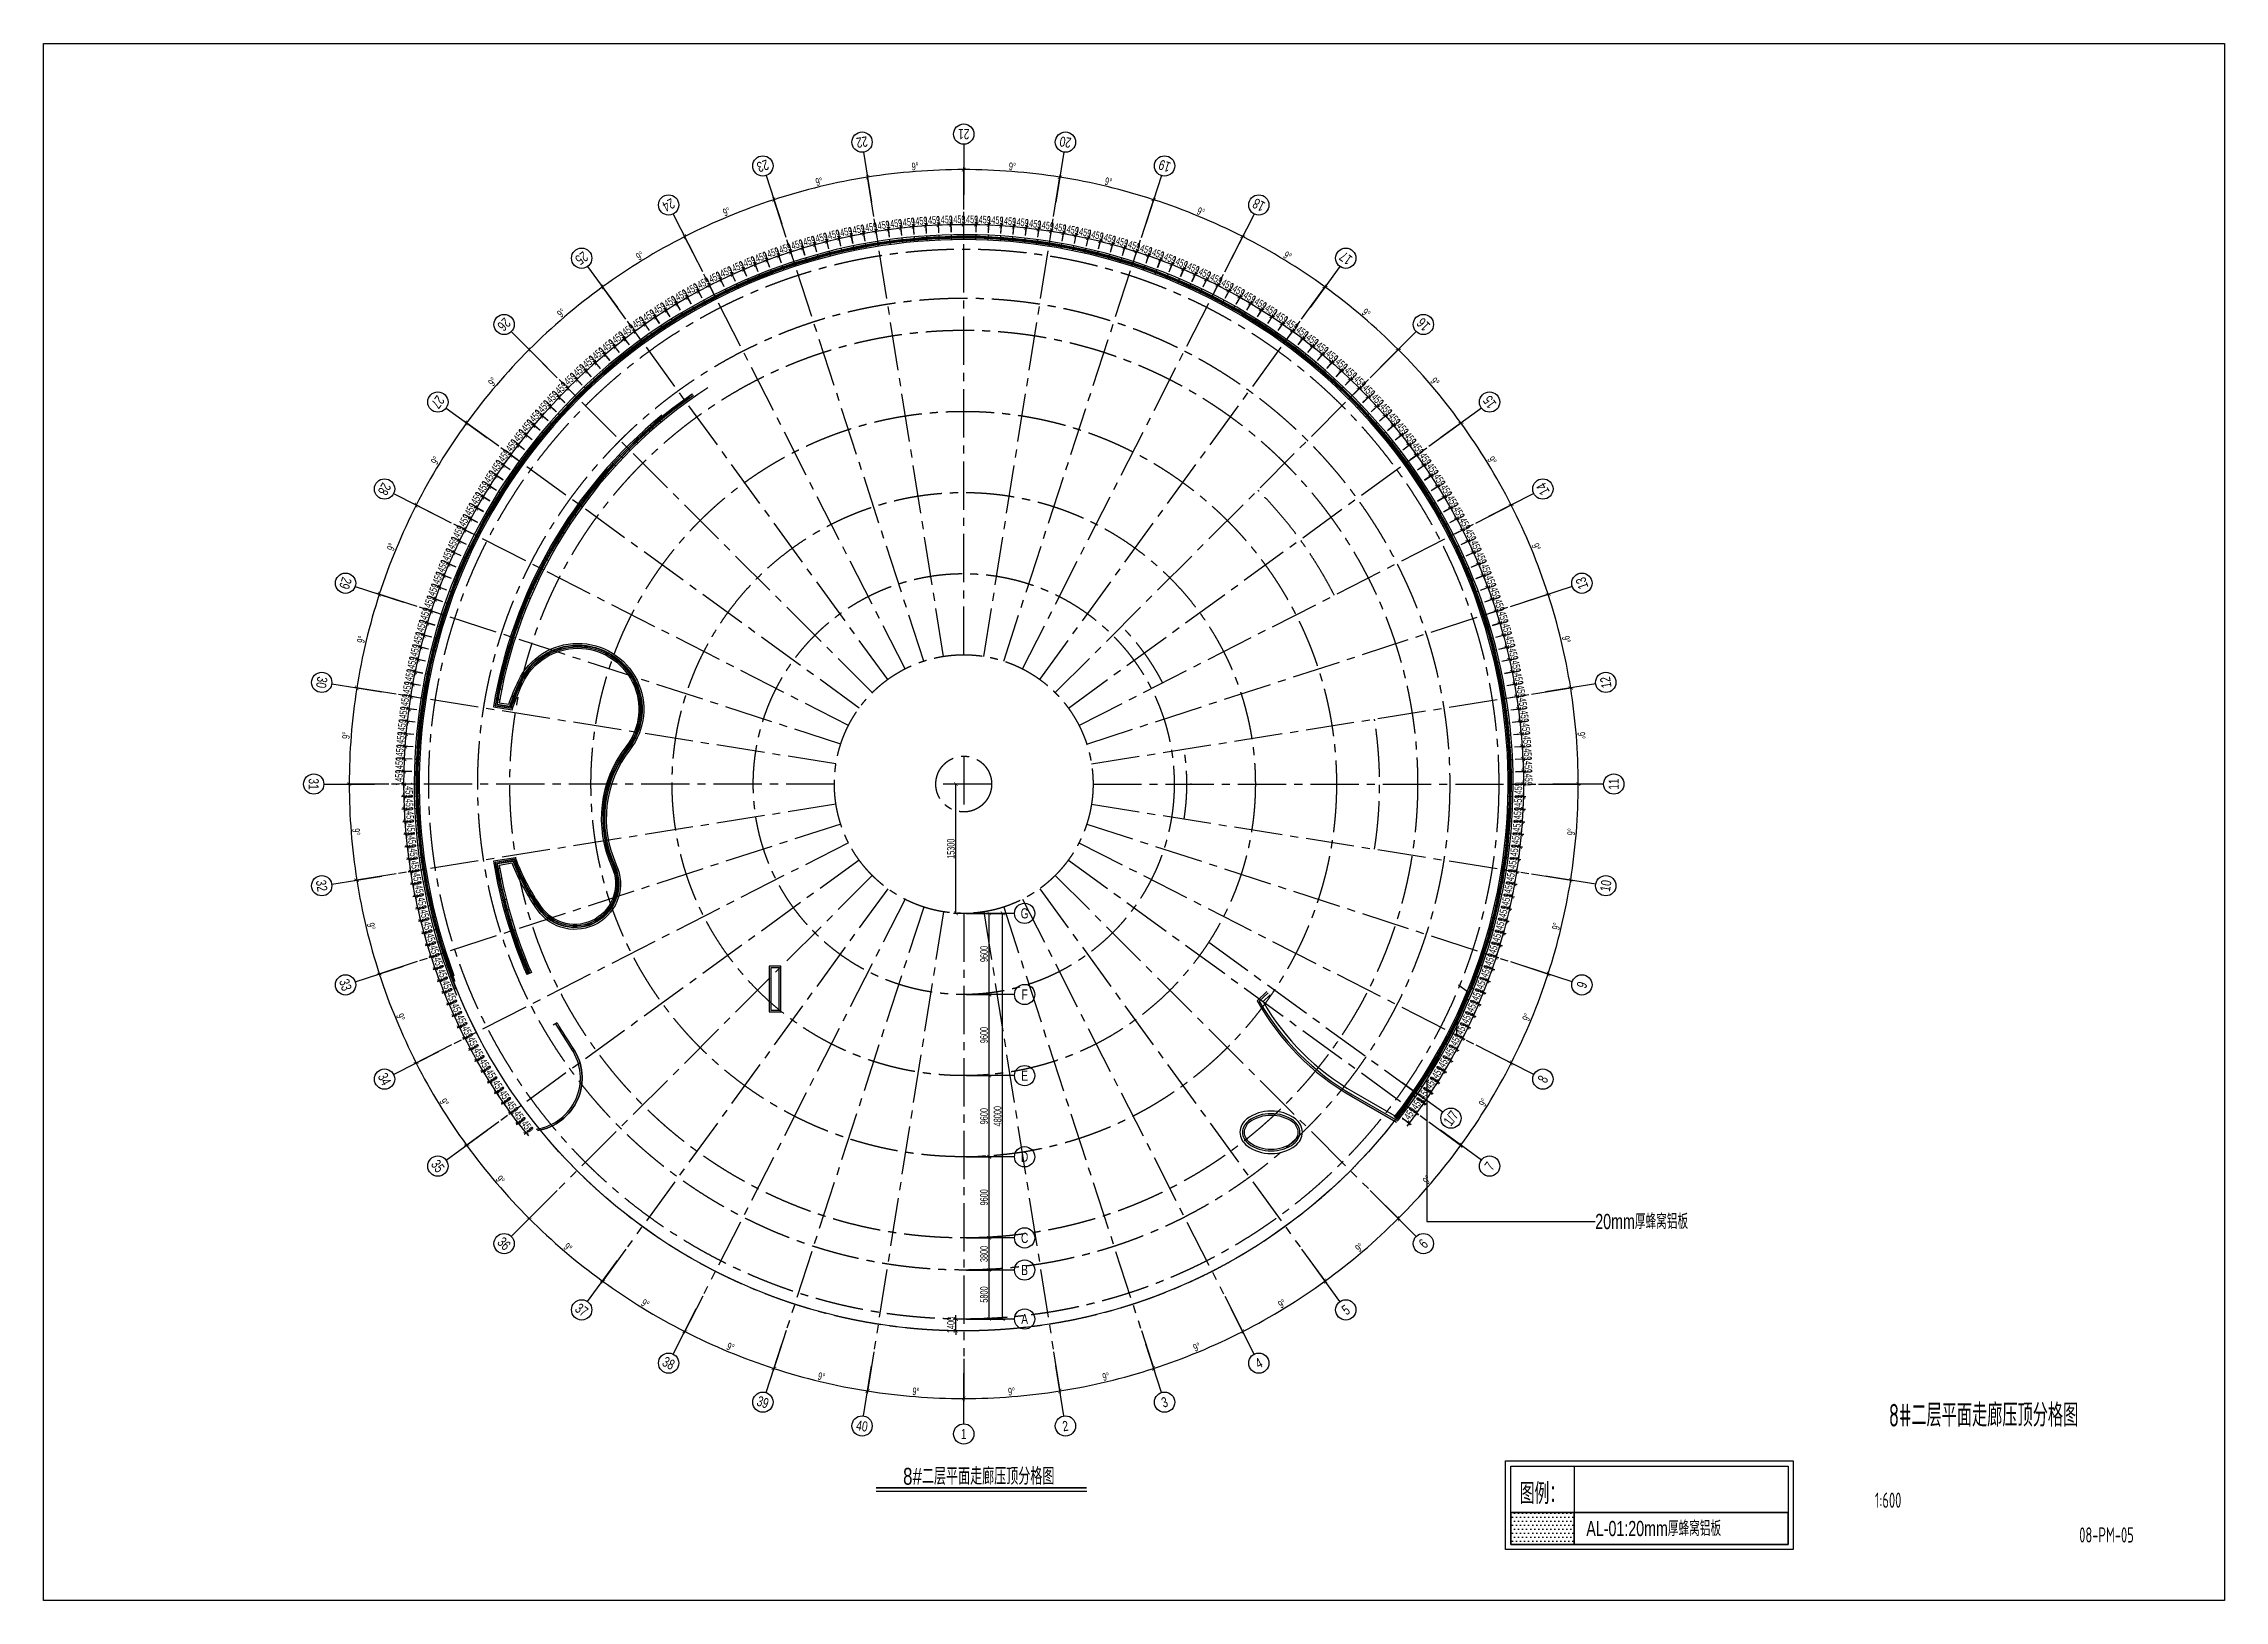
# Model space of a CAD drawing. Extents: x 104132 to 3338343, y -1228862 to 1409848.
# Drawn here: x 1136132 to 1394132, y 138 to 184338 of the extents above; entities that cross this region are included whole.
import ezdxf
from ezdxf.enums import TextEntityAlignment as Align

# ---------------------------------------------------------------- set-up
doc = ezdxf.new("R2010")
doc.units = 0
doc.linetypes.add('CENTER', pattern=[50.8, 31.75, -6.35, 6.35, -6.35])
doc.linetypes.add('CENTER2', pattern=[28.575, 19.05, -3.175, 3.175, -3.175])
doc.layers.get('0').update_dxf_attribs({"color": 8})
doc.layers.get('Defpoints').update_dxf_attribs({"color": 8})
for name, color, linetype in [('#填充层', 8, 'Continuous'), ('#幕墙线-平面', 8, 'Continuous'), ('#文字', 8, 'Continuous'), ('#标注', 8, 'Continuous'), ('#轴线', 8, 'CENTER2'), ('A-FLOR-UNDR', 8, 'Continuous'), ('C-SHET-SHBD', 8, 'Continuous'), ('dim', 8, 'Continuous'), ('DOTE', 8, 'CENTER')]:
    doc.layers.add(name, color=color, linetype=linetype)
doc.styles.add('#文字', font='jrs.shx', dxfattribs={"width": 0.7, "bigfont": 'hztxt.shx'})
doc.styles.add('JHZX', font='jrs.shx', dxfattribs={"width": 0.6, "bigfont": 'jhz.shx'})
doc.styles.add('XD2008', font='xd-hzs.shx', dxfattribs={"width": 0.7, "bigfont": 'xd-hztxt.shx'})
doc.dimstyles.new('JZBZ-300', dxfattribs={"dimscale": 300, "dimtxt": 3, "dimasz": 1.5, "dimexe": 1, "dimexo": 1, "dimgap": 0.5, "dimtad": 1, "dimdec": 0, "dimdsep": 46, "dimtxsty": 'JHZX', "dimblk1": 'ARCHTICK', "dimblk2": 'ARCHTICK', "dimsah": 1, "dimcen": 0, "dimclrd": 1, "dimclre": 1, "dimclrt": 2, "dimadec": 3, "dimazin": 2, "dimtfac": 1, "dimtdec": 0, "dimtix": 1, "dimtmove": 0, "dimatfit": 3, "dimfxl": 1, "dimtolj": 1, "dimlwd": -1, "dimlwe": -1, "dimarcsym": 1})

msp = doc.modelspace()

# ---------------------------------------------------------------- texts
at = {"layer": '#文字', "style": '#文字', "width": 0.7}
msp.add_text('20mm厚蜂窝铝板', height=1800, dxfattribs=at).set_placement((1319705, 44971), align=Align.MIDDLE_LEFT)

# ---------------------------------------------------------------- blocks, each defined once
blk = doc.blocks.new('_ARCHTICK')
at = {"color": 0, "linetype": 'ByBlock', "const_width": 0.15}
blk.add_lwpolyline([(-0.5, -0.5), (0.5, 0.5)], dxfattribs=at)
blk = doc.blocks.new('*D51')
at = {"layer": '#标注', "color": 1, "ltscale": 300, "transparency": 16777216}
for p, q in [((571168, -210646), (570251, -210646)), ((570551, -210646), (570551, -210196)), ((570551, -212046), (570551, -210646)), ((571168, -212046), (570251, -212046)), ((570551, -212046), (570551, -212496))]:
    blk.add_line(p, q, dxfattribs=at)
at = {"layer": 'Defpoints', "color": 0, "ltscale": 300, "transparency": 16777216}
for p in [(570551, -210646), (571468, -210646), (571468, -212046)]:
    blk.add_point(p, dxfattribs=at)
at = {"layer": '#标注', "color": 1, "ltscale": 300, "transparency": 16777216, "xscale": 450, "yscale": 450, "zscale": 450}
for p, rotation in [((570551, -210646), 270), ((570551, -212046), 90)]:
    blk.add_blockref('_ARCHTICK', p, dxfattribs=dict(at, rotation=rotation))
at = {"layer": '#标注', "color": 2, "ltscale": 300, "transparency": 16777216, "insert": (569951, -211346), "char_height": 900, "attachment_point": 5, "rotation": 90, "style": 'JHZX'}
blk.add_mtext('\\A1;1400', dxfattribs=at)
blk = doc.blocks.new('*D52')
at = {"layer": '#标注', "color": 1, "ltscale": 300, "transparency": 16777216}
for p, q in [((571168, -147346), (570251, -147346)), ((570551, -162646), (570551, -147346)), ((571168, -162646), (570251, -162646))]:
    blk.add_line(p, q, dxfattribs=at)
at = {"layer": 'Defpoints', "color": 0, "ltscale": 300, "transparency": 16777216}
for p in [(570551, -147346), (571468, -147346), (571468, -162646)]:
    blk.add_point(p, dxfattribs=at)
at = {"layer": '#标注', "color": 1, "ltscale": 300, "transparency": 16777216, "xscale": 450, "yscale": 450, "zscale": 450}
for p, rotation in [((570551, -147346), 90), ((570551, -162646), 270)]:
    blk.add_blockref('_ARCHTICK', p, dxfattribs=dict(at, rotation=rotation))
at = {"layer": '#标注', "color": 2, "ltscale": 300, "transparency": 16777216, "insert": (569951, -154996), "char_height": 900, "attachment_point": 5, "rotation": 90, "style": 'JHZX'}
blk.add_mtext('\\A1;15300', dxfattribs=at)
blk = doc.blocks.new('*D53')
at = {"layer": '#标注', "color": 1, "ltscale": 300, "transparency": 16777216}
for p, q in [((560830, -214509), (560048, -219447)), ((571468, -215346), (571468, -220346))]:
    blk.add_line(p, q, dxfattribs=at)
blk.add_arc((571468, -147346), 72700, 261, 270, dxfattribs=at)
at = {"layer": 'Defpoints', "color": 0, "ltscale": 300, "transparency": 16777216}
for p in [(571468, -147346), (560877, -214212), (571468, -215046), (563869, -219648)]:
    blk.add_point(p, dxfattribs=at)
at = {"layer": '#标注', "color": 1, "ltscale": 300, "transparency": 16777216, "xscale": 450, "yscale": 450, "zscale": 450}
for p, rotation in [((560095, -219151), 171.0000000000014), ((571468, -220046), 1.598721155460225e-12)]:
    blk.add_blockref('_ARCHTICK', p, dxfattribs=dict(at, rotation=rotation))
at = {"layer": '#标注', "color": 2, "ltscale": 300, "transparency": 16777216, "insert": (565811, -219224), "char_height": 900, "attachment_point": 5, "rotation": 355.5, "style": 'JHZX'}
blk.add_mtext('\\A1;9°', dxfattribs=at)
blk = doc.blocks.new('*D54')
at = {"layer": '#标注', "color": 1, "ltscale": 300, "transparency": 16777216}
for p, q in [((571468, -215346), (571468, -220346)), ((582105, -214509), (582888, -219447))]:
    blk.add_line(p, q, dxfattribs=at)
blk.add_arc((571468, -147346), 72700, 270, 279, dxfattribs=at)
at = {"layer": 'Defpoints', "color": 0, "ltscale": 300, "transparency": 16777216}
for p in [(571468, -147346), (571468, -215046), (582058, -214212), (575273, -219946)]:
    blk.add_point(p, dxfattribs=at)
at = {"layer": '#标注', "color": 1, "ltscale": 300, "transparency": 16777216, "xscale": 450, "yscale": 450, "zscale": 450}
for p, rotation in [((582841, -219151), 8.999999999999728), ((571468, -220046), 179.9999999999998)]:
    blk.add_blockref('_ARCHTICK', p, dxfattribs=dict(at, rotation=rotation))
at = {"layer": '#标注', "color": 2, "ltscale": 300, "transparency": 16777216, "insert": (577125, -219224), "char_height": 900, "attachment_point": 5, "rotation": 4.5, "style": 'JHZX'}
blk.add_mtext('\\A1;9°', dxfattribs=at)
blk = doc.blocks.new('*D55')
at = {"layer": '#标注', "color": 1, "ltscale": 300, "transparency": 16777216}
for p, q in [((592481, -212018), (594026, -216773)), ((582105, -214509), (582888, -219447))]:
    blk.add_line(p, q, dxfattribs=at)
blk.add_arc((571468, -147346), 72700, 279, 288, dxfattribs=at)
at = {"layer": 'Defpoints', "color": 0, "ltscale": 300, "transparency": 16777216}
for p in [(571468, -147346), (592388, -211732), (582058, -214212), (586583, -218457)]:
    blk.add_point(p, dxfattribs=at)
at = {"layer": '#标注', "color": 1, "ltscale": 300, "transparency": 16777216, "xscale": 450, "yscale": 450, "zscale": 450}
for p, rotation in [((593933, -216488), 17.99999999999962), ((582841, -219151), 188.9999999999996)]:
    blk.add_blockref('_ARCHTICK', p, dxfattribs=dict(at, rotation=rotation))
at = {"layer": '#标注', "color": 2, "ltscale": 300, "transparency": 16777216, "insert": (588299, -217454), "char_height": 900, "attachment_point": 5, "rotation": 13.5, "style": 'JHZX'}
blk.add_mtext('\\A1;9°', dxfattribs=at)
blk = doc.blocks.new('*D56')
at = {"layer": '#标注', "color": 1, "ltscale": 300, "transparency": 16777216}
for p, q in [((602339, -207934), (604609, -212389)), ((592481, -212018), (594026, -216773))]:
    blk.add_line(p, q, dxfattribs=at)
blk.add_arc((571468, -147346), 72700, 288, 297, dxfattribs=at)
at = {"layer": 'Defpoints', "color": 0, "ltscale": 300, "transparency": 16777216}
for p in [(571468, -147346), (602203, -207667), (592388, -211732), (597521, -215217)]:
    blk.add_point(p, dxfattribs=at)
at = {"layer": '#标注', "color": 1, "ltscale": 300, "transparency": 16777216, "xscale": 450, "yscale": 450, "zscale": 450}
for p, rotation in [((604473, -212122), 27.00000000000006), ((593933, -216488), 198.0000000000004)]:
    blk.add_blockref('_ARCHTICK', p, dxfattribs=dict(at, rotation=rotation))
at = {"layer": '#标注', "color": 2, "ltscale": 300, "transparency": 16777216, "insert": (599059, -213958), "char_height": 900, "attachment_point": 5, "rotation": 22.5, "style": 'JHZX'}
blk.add_mtext('\\A1;9°', dxfattribs=at)
blk = doc.blocks.new('*D8')
at = {"layer": '#标注', "color": 1, "ltscale": 300, "transparency": 16777216}
for p, q in [((611437, -202359), (614376, -206404)), ((602339, -207934), (604609, -212389))]:
    blk.add_line(p, q, dxfattribs=at)
blk.add_arc((571468, -147346), 72700, 297, 306, dxfattribs=at)
at = {"layer": 'Defpoints', "color": 0, "ltscale": 300, "transparency": 16777216}
for p in [(571468, -147346), (611261, -202116), (602203, -207667), (607818, -210306)]:
    blk.add_point(p, dxfattribs=at)
at = {"layer": '#标注', "color": 1, "ltscale": 300, "transparency": 16777216, "xscale": 450, "yscale": 450, "zscale": 450}
for p, rotation in [((614200, -206161), 36.00000000000011), ((604473, -212122), 206.9999999999999)]:
    blk.add_blockref('_ARCHTICK', p, dxfattribs=dict(at, rotation=rotation))
at = {"layer": '#标注', "color": 2, "ltscale": 300, "transparency": 16777216, "insert": (609140, -208821), "char_height": 900, "attachment_point": 5, "rotation": 31.5, "style": 'JHZX'}
blk.add_mtext('\\A1;9°', dxfattribs=at)
blk = doc.blocks.new('*D9')
at = {"layer": '#标注', "color": 1, "ltscale": 300, "transparency": 16777216}
for p, q in [((619551, -195429), (623087, -198965)), ((611437, -202359), (614376, -206404))]:
    blk.add_line(p, q, dxfattribs=at)
blk.add_arc((571468, -147346), 72700, 306, 315, dxfattribs=at)
at = {"layer": 'Defpoints', "color": 0, "ltscale": 300, "transparency": 16777216}
for p in [(571468, -147346), (619339, -195217), (611261, -202116), (617219, -203844)]:
    blk.add_point(p, dxfattribs=at)
at = {"layer": '#标注', "color": 1, "ltscale": 300, "transparency": 16777216, "xscale": 450, "yscale": 450, "zscale": 450}
for p, rotation in [((622875, -198753), 45.0000000000004), ((614200, -206161), 216.0000000000004)]:
    blk.add_blockref('_ARCHTICK', p, dxfattribs=dict(at, rotation=rotation))
at = {"layer": '#标注', "color": 2, "ltscale": 300, "transparency": 16777216, "insert": (618293, -202171), "char_height": 900, "attachment_point": 5, "rotation": 40.5, "style": 'JHZX'}
blk.add_mtext('\\A1;9°', dxfattribs=at)
blk = doc.blocks.new('*D10')
at = {"layer": '#标注', "color": 1, "ltscale": 300, "transparency": 16777216}
for p, q in [((626481, -187315), (630526, -190254)), ((619551, -195429), (623087, -198965))]:
    blk.add_line(p, q, dxfattribs=at)
blk.add_arc((571468, -147346), 72700, 315, 324, dxfattribs=at)
at = {"layer": 'Defpoints', "color": 0, "ltscale": 300, "transparency": 16777216}
for p in [(571468, -147346), (626238, -187139), (619339, -195217), (625494, -195992)]:
    blk.add_point(p, dxfattribs=at)
at = {"layer": '#标注', "color": 1, "ltscale": 300, "transparency": 16777216, "xscale": 450, "yscale": 450, "zscale": 450}
for p, rotation in [((630283, -190078), 53.99999999999972), ((622875, -198753), 224.9999999999996)]:
    blk.add_blockref('_ARCHTICK', p, dxfattribs=dict(at, rotation=rotation))
at = {"layer": '#标注', "color": 2, "ltscale": 300, "transparency": 16777216, "insert": (626293, -194171), "char_height": 900, "attachment_point": 5, "rotation": 49.5, "style": 'JHZX'}
blk.add_mtext('\\A1;9°', dxfattribs=at)
blk = doc.blocks.new('*D11')
at = {"layer": '#标注', "color": 1, "ltscale": 300, "transparency": 16777216}
for p, q in [((632056, -178217), (636511, -180487)), ((626481, -187315), (630526, -190254))]:
    blk.add_line(p, q, dxfattribs=at)
blk.add_arc((571468, -147346), 72700, 324, 333, dxfattribs=at)
at = {"layer": 'Defpoints', "color": 0, "ltscale": 300, "transparency": 16777216}
for p in [(571468, -147346), (631789, -178081), (626238, -187139), (632439, -186941)]:
    blk.add_point(p, dxfattribs=at)
at = {"layer": '#标注', "color": 1, "ltscale": 300, "transparency": 16777216, "xscale": 450, "yscale": 450, "zscale": 450}
for p, rotation in [((636244, -180351), 63.00000000000026), ((630283, -190078), 234.0000000000001)]:
    blk.add_blockref('_ARCHTICK', p, dxfattribs=dict(at, rotation=rotation))
at = {"layer": '#标注', "color": 2, "ltscale": 300, "transparency": 16777216, "insert": (632943, -185018), "char_height": 900, "attachment_point": 5, "rotation": 58.5, "style": 'JHZX'}
blk.add_mtext('\\A1;9°', dxfattribs=at)
blk = doc.blocks.new('*D12')
at = {"layer": '#标注', "color": 1, "ltscale": 300, "transparency": 16777216}
for p, q in [((636140, -168359), (640895, -169904)), ((632056, -178217), (636511, -180487))]:
    blk.add_line(p, q, dxfattribs=at)
blk.add_arc((571468, -147346), 72700, 333, 342, dxfattribs=at)
at = {"layer": 'Defpoints', "color": 0, "ltscale": 300, "transparency": 16777216}
for p in [(571468, -147346), (635854, -168266), (637883, -176916), (631789, -178081)]:
    blk.add_point(p, dxfattribs=at)
at = {"layer": '#标注', "color": 1, "ltscale": 300, "transparency": 16777216, "xscale": 450, "yscale": 450, "zscale": 450}
for p, rotation in [((640610, -169811), 72.00000000000054), ((636244, -180351), 243.0000000000004)]:
    blk.add_blockref('_ARCHTICK', p, dxfattribs=dict(at, rotation=rotation))
at = {"layer": '#标注', "color": 2, "ltscale": 300, "transparency": 16777216, "insert": (638080, -174937), "char_height": 900, "attachment_point": 5, "rotation": 67.5, "style": 'JHZX'}
blk.add_mtext('\\A1;9°', dxfattribs=at)
blk = doc.blocks.new('*D13')
at = {"layer": '#标注', "color": 1, "ltscale": 300, "transparency": 16777216}
for p, q in [((638631, -157983), (643569, -158766)), ((636140, -168359), (640895, -169904))]:
    blk.add_line(p, q, dxfattribs=at)
blk.add_arc((571468, -147346), 72700, 342, 351, dxfattribs=at)
at = {"layer": 'Defpoints', "color": 0, "ltscale": 300, "transparency": 16777216}
for p in [(571468, -147346), (638334, -157937), (641691, -166162), (635854, -168266)]:
    blk.add_point(p, dxfattribs=at)
at = {"layer": '#标注', "color": 1, "ltscale": 300, "transparency": 16777216, "xscale": 450, "yscale": 450, "zscale": 450}
for p, rotation in [((643273, -158719), 81.00000000000004), ((640610, -169811), 252.0000000000002)]:
    blk.add_blockref('_ARCHTICK', p, dxfattribs=dict(at, rotation=rotation))
at = {"layer": '#标注', "color": 2, "ltscale": 300, "transparency": 16777216, "insert": (641576, -164177), "char_height": 900, "attachment_point": 5, "rotation": 76.5, "style": 'JHZX'}
blk.add_mtext('\\A1;9°', dxfattribs=at)
blk = doc.blocks.new('*D14')
at = {"layer": '#标注', "color": 1, "ltscale": 300, "transparency": 16777216}
for p, q in [((639468, -147346), (644468, -147346)), ((638631, -157983), (643569, -158766))]:
    blk.add_line(p, q, dxfattribs=at)
blk.add_arc((571468, -147346), 72700, 351, 0, dxfattribs=at)
at = {"layer": 'Defpoints', "color": 0, "ltscale": 300, "transparency": 16777216}
for p in [(571468, -147346), (639168, -147346), (643770, -154945), (638334, -157937)]:
    blk.add_point(p, dxfattribs=at)
at = {"layer": '#标注', "color": 1, "ltscale": 300, "transparency": 16777216, "xscale": 450, "yscale": 450, "zscale": 450}
for p, rotation in [((644168, -147346), 90), ((643273, -158719), 261.0000000000002)]:
    blk.add_blockref('_ARCHTICK', p, dxfattribs=dict(at, rotation=rotation))
at = {"layer": '#标注', "color": 2, "ltscale": 300, "transparency": 16777216, "insert": (643346, -153003), "char_height": 900, "attachment_point": 5, "rotation": 85.5, "style": 'JHZX'}
blk.add_mtext('\\A1;9°', dxfattribs=at)
blk = doc.blocks.new('*D15')
at = {"layer": '#标注', "color": 1, "ltscale": 300, "transparency": 16777216}
for p, q in [((638631, -136708), (643569, -135926)), ((639468, -147346), (644468, -147346))]:
    blk.add_line(p, q, dxfattribs=at)
blk.add_arc((571468, -147346), 72700, 360, 9, dxfattribs=at)
at = {"layer": 'Defpoints', "color": 0, "ltscale": 300, "transparency": 16777216}
for p in [(638334, -136755), (644068, -143541), (571468, -147346), (639168, -147346)]:
    blk.add_point(p, dxfattribs=at)
at = {"layer": '#标注', "color": 1, "ltscale": 300, "transparency": 16777216, "xscale": 450, "yscale": 450, "zscale": 450}
for p, rotation in [((643273, -135973), 99.00000000000026), ((644168, -147346), 269.9999999999998)]:
    blk.add_blockref('_ARCHTICK', p, dxfattribs=dict(at, rotation=rotation))
at = {"layer": '#标注', "color": 2, "ltscale": 300, "transparency": 16777216, "insert": (644542, -141595), "char_height": 900, "attachment_point": 5, "rotation": 274.5, "style": 'JHZX'}
blk.add_mtext('\\A1;9°', dxfattribs=at)
blk = doc.blocks.new('*D16')
at = {"layer": '#标注', "color": 1, "ltscale": 300, "transparency": 16777216}
for p, q in [((636140, -126333), (640895, -124788)), ((638631, -136708), (643569, -135926))]:
    blk.add_line(p, q, dxfattribs=at)
blk.add_arc((571468, -147346), 72700, 9, 18, dxfattribs=at)
at = {"layer": 'Defpoints', "color": 0, "ltscale": 300, "transparency": 16777216}
for p in [(635854, -126425), (642579, -132231), (638334, -136755), (571468, -147346)]:
    blk.add_point(p, dxfattribs=at)
at = {"layer": '#标注', "color": 1, "ltscale": 300, "transparency": 16777216, "xscale": 450, "yscale": 450, "zscale": 450}
for p, rotation in [((640610, -124880), 108.0000000000008), ((643273, -135973), 279.0000000000009)]:
    blk.add_blockref('_ARCHTICK', p, dxfattribs=dict(at, rotation=rotation))
at = {"layer": '#标注', "color": 2, "ltscale": 300, "transparency": 16777216, "insert": (642743, -130234), "char_height": 900, "attachment_point": 5, "rotation": 283.5, "style": 'JHZX'}
blk.add_mtext('\\A1;9°', dxfattribs=at)
blk = doc.blocks.new('*D17')
at = {"layer": '#标注', "color": 1, "ltscale": 300, "transparency": 16777216}
for p, q in [((632056, -116475), (636511, -114205)), ((636140, -126333), (640895, -124788))]:
    blk.add_line(p, q, dxfattribs=at)
blk.add_arc((571468, -147346), 72700, 18, 27, dxfattribs=at)
at = {"layer": 'Defpoints', "color": 0, "ltscale": 300, "transparency": 16777216}
for p in [(631789, -116611), (639339, -121293), (635854, -126425), (571468, -147346)]:
    blk.add_point(p, dxfattribs=at)
at = {"layer": '#标注', "color": 1, "ltscale": 300, "transparency": 16777216, "xscale": 450, "yscale": 450, "zscale": 450}
for p, rotation in [((636244, -114341), 117.0000000000009), ((640610, -124880), 288.0000000000002)]:
    blk.add_blockref('_ARCHTICK', p, dxfattribs=dict(at, rotation=rotation))
at = {"layer": '#标注', "color": 2, "ltscale": 300, "transparency": 16777216, "insert": (639188, -119295), "char_height": 900, "attachment_point": 5, "rotation": 292.5, "style": 'JHZX'}
blk.add_mtext('\\A1;9°', dxfattribs=at)
blk = doc.blocks.new('*D18')
at = {"layer": '#标注', "color": 1, "ltscale": 300, "transparency": 16777216}
for p, q in [((626481, -107376), (630526, -104438)), ((632056, -116475), (636511, -114205))]:
    blk.add_line(p, q, dxfattribs=at)
blk.add_arc((571468, -147346), 72700, 27, 36, dxfattribs=at)
at = {"layer": 'Defpoints', "color": 0, "ltscale": 300, "transparency": 16777216}
for p in [(626238, -107553), (634428, -110996), (631789, -116611), (571468, -147346)]:
    blk.add_point(p, dxfattribs=at)
at = {"layer": '#标注', "color": 1, "ltscale": 300, "transparency": 16777216, "xscale": 450, "yscale": 450, "zscale": 450}
for p, rotation in [((630283, -104614), 126.000000000001), ((636244, -114341), 297.0000000000011)]:
    blk.add_blockref('_ARCHTICK', p, dxfattribs=dict(at, rotation=rotation))
at = {"layer": '#标注', "color": 2, "ltscale": 300, "transparency": 16777216, "insert": (633966, -109047), "char_height": 900, "attachment_point": 5, "rotation": 301.5, "style": 'JHZX'}
blk.add_mtext('\\A1;9°', dxfattribs=at)
blk = doc.blocks.new('*D19')
at = {"layer": '#标注', "color": 1, "ltscale": 300, "transparency": 16777216}
for p, q in [((619551, -99263), (623087, -95727)), ((626481, -107376), (630526, -104438))]:
    blk.add_line(p, q, dxfattribs=at)
blk.add_arc((571468, -147346), 72700, 36, 45, dxfattribs=at)
at = {"layer": 'Defpoints', "color": 0, "ltscale": 300, "transparency": 16777216}
for p in [(619339, -99475), (627966, -101594), (626238, -107553), (571468, -147346)]:
    blk.add_point(p, dxfattribs=at)
at = {"layer": '#标注', "color": 1, "ltscale": 300, "transparency": 16777216, "xscale": 450, "yscale": 450, "zscale": 450}
for p, rotation in [((622875, -95939), 135.0000000000003), ((630283, -104614), 306.0000000000009)]:
    blk.add_blockref('_ARCHTICK', p, dxfattribs=dict(at, rotation=rotation))
at = {"layer": '#标注', "color": 2, "ltscale": 300, "transparency": 16777216, "insert": (627206, -99741), "char_height": 900, "attachment_point": 5, "rotation": 310.5, "style": 'JHZX'}
blk.add_mtext('\\A1;9°', dxfattribs=at)
blk = doc.blocks.new('*D20')
at = {"layer": '#标注', "color": 1, "ltscale": 300, "transparency": 16777216}
for p, q in [((611437, -92333), (614376, -88288)), ((619551, -99263), (623087, -95727))]:
    blk.add_line(p, q, dxfattribs=at)
blk.add_arc((571468, -147346), 72700, 45, 54, dxfattribs=at)
at = {"layer": 'Defpoints', "color": 0, "ltscale": 300, "transparency": 16777216}
for p in [(611261, -92575), (620114, -93319), (619339, -99475), (571468, -147346)]:
    blk.add_point(p, dxfattribs=at)
at = {"layer": '#标注', "color": 1, "ltscale": 300, "transparency": 16777216, "xscale": 450, "yscale": 450, "zscale": 450}
for p, rotation in [((614200, -88530), 144.0000000000002), ((622875, -95939), 315.0000000000001)]:
    blk.add_blockref('_ARCHTICK', p, dxfattribs=dict(at, rotation=rotation))
at = {"layer": '#标注', "color": 2, "ltscale": 300, "transparency": 16777216, "insert": (619072, -91608), "char_height": 900, "attachment_point": 5, "rotation": 319.5, "style": 'JHZX'}
blk.add_mtext('\\A1;9°', dxfattribs=at)
blk = doc.blocks.new('*D21')
at = {"layer": '#标注', "color": 1, "ltscale": 300, "transparency": 16777216}
for p, q in [((602339, -86757), (604609, -82302)), ((611437, -92333), (614376, -88288))]:
    blk.add_line(p, q, dxfattribs=at)
blk.add_arc((571468, -147346), 72700, 54, 63, dxfattribs=at)
at = {"layer": 'Defpoints', "color": 0, "ltscale": 300, "transparency": 16777216}
for p in [(602203, -87025), (611063, -86375), (611261, -92575), (571468, -147346)]:
    blk.add_point(p, dxfattribs=at)
at = {"layer": '#标注', "color": 1, "ltscale": 300, "transparency": 16777216, "xscale": 450, "yscale": 450, "zscale": 450}
for p, rotation in [((604473, -82570), 153.000000000001), ((614200, -88530), 324.0000000000002)]:
    blk.add_blockref('_ARCHTICK', p, dxfattribs=dict(at, rotation=rotation))
at = {"layer": '#标注', "color": 2, "ltscale": 300, "transparency": 16777216, "insert": (609767, -84847), "char_height": 900, "attachment_point": 5, "rotation": 328.5, "style": 'JHZX'}
blk.add_mtext('\\A1;9°', dxfattribs=at)
blk = doc.blocks.new('*D22')
at = {"layer": '#标注', "color": 1, "ltscale": 300, "transparency": 16777216}
for p, q in [((592481, -82674), (594026, -77919)), ((602339, -86757), (604609, -82302))]:
    blk.add_line(p, q, dxfattribs=at)
blk.add_arc((571468, -147346), 72700, 63, 72, dxfattribs=at)
at = {"layer": 'Defpoints', "color": 0, "ltscale": 300, "transparency": 16777216}
for p in [(601038, -80931), (592388, -82959), (602203, -87025), (571468, -147346)]:
    blk.add_point(p, dxfattribs=at)
at = {"layer": '#标注', "color": 1, "ltscale": 300, "transparency": 16777216, "xscale": 450, "yscale": 450, "zscale": 450}
for p, rotation in [((593933, -78204), 162.0000000000006), ((604473, -82570), 333.0000000000013)]:
    blk.add_blockref('_ARCHTICK', p, dxfattribs=dict(at, rotation=rotation))
at = {"layer": '#标注', "color": 2, "ltscale": 300, "transparency": 16777216, "insert": (599519, -79626), "char_height": 900, "attachment_point": 5, "rotation": 337.5, "style": 'JHZX'}
blk.add_mtext('\\A1;9°', dxfattribs=at)
blk = doc.blocks.new('*D23')
at = {"layer": '#标注', "color": 1, "ltscale": 300, "transparency": 16777216}
for p, q in [((582105, -80183), (582888, -75245)), ((592481, -82674), (594026, -77919))]:
    blk.add_line(p, q, dxfattribs=at)
blk.add_arc((571468, -147346), 72700, 72, 81, dxfattribs=at)
at = {"layer": 'Defpoints', "color": 0, "ltscale": 300, "transparency": 16777216}
for p in [(590284, -77123), (582058, -80479), (592388, -82959), (571468, -147346)]:
    blk.add_point(p, dxfattribs=at)
at = {"layer": '#标注', "color": 1, "ltscale": 300, "transparency": 16777216, "xscale": 450, "yscale": 450, "zscale": 450}
for p, rotation in [((582841, -75541), 171.0000000000014), ((593933, -78204), 342.0000000000006)]:
    blk.add_blockref('_ARCHTICK', p, dxfattribs=dict(at, rotation=rotation))
at = {"layer": '#标注', "color": 2, "ltscale": 300, "transparency": 16777216, "insert": (588579, -76071), "char_height": 900, "attachment_point": 5, "rotation": 346.5, "style": 'JHZX'}
blk.add_mtext('\\A1;9°', dxfattribs=at)
blk = doc.blocks.new('*D24')
at = {"layer": '#标注', "color": 1, "ltscale": 300, "transparency": 16777216}
for p, q in [((571468, -79346), (571468, -74346)), ((582105, -80183), (582888, -75245))]:
    blk.add_line(p, q, dxfattribs=at)
blk.add_arc((571468, -147346), 72700, 81, 90, dxfattribs=at)
at = {"layer": 'Defpoints', "color": 0, "ltscale": 300, "transparency": 16777216}
for p in [(579067, -75044), (571468, -79646), (582058, -80479), (571468, -147346)]:
    blk.add_point(p, dxfattribs=at)
at = {"layer": '#标注', "color": 1, "ltscale": 300, "transparency": 16777216, "xscale": 450, "yscale": 450, "zscale": 450}
for p, rotation in [((571468, -74646), 180.0000000000006), ((582841, -75541), 351.0000000000015)]:
    blk.add_blockref('_ARCHTICK', p, dxfattribs=dict(at, rotation=rotation))
at = {"layer": '#标注', "color": 2, "ltscale": 300, "transparency": 16777216, "insert": (577219, -74272), "char_height": 900, "attachment_point": 5, "rotation": 355.5, "style": 'JHZX'}
blk.add_mtext('\\A1;9°', dxfattribs=at)
blk = doc.blocks.new('*D25')
at = {"layer": '#标注', "color": 1, "ltscale": 300, "transparency": 16777216}
for p, q in [((571468, -79346), (571468, -74346)), ((560830, -80183), (560048, -75245))]:
    blk.add_line(p, q, dxfattribs=at)
blk.add_arc((571468, -147346), 72700, 90, 99, dxfattribs=at)
at = {"layer": 'Defpoints', "color": 0, "ltscale": 300, "transparency": 16777216}
for p in [(567663, -74746), (571468, -79646), (560877, -80479), (571468, -147346)]:
    blk.add_point(p, dxfattribs=at)
at = {"layer": '#标注', "color": 1, "ltscale": 300, "transparency": 16777216, "xscale": 450, "yscale": 450, "zscale": 450}
blk.add_blockref('_ARCHTICK', (571468, -74646), dxfattribs=at)
at = {"layer": '#标注', "color": 1, "ltscale": 300, "transparency": 16777216, "xscale": 450, "yscale": 450, "zscale": 450, "rotation": 189}
blk.add_blockref('_ARCHTICK', (560095, -75541), dxfattribs=at)
at = {"layer": '#标注', "color": 2, "ltscale": 300, "transparency": 16777216, "insert": (565717, -74272), "char_height": 900, "attachment_point": 5, "rotation": 4.5, "style": 'JHZX'}
blk.add_mtext('\\A1;9°', dxfattribs=at)
blk = doc.blocks.new('*D26')
at = {"layer": '#标注', "color": 1, "ltscale": 300, "transparency": 16777216}
for p, q in [((560830, -80183), (560048, -75245)), ((550455, -82674), (548910, -77919))]:
    blk.add_line(p, q, dxfattribs=at)
blk.add_arc((571468, -147346), 72700, 99, 108, dxfattribs=at)
at = {"layer": 'Defpoints', "color": 0, "ltscale": 300, "transparency": 16777216}
for p in [(556353, -76235), (560877, -80479), (550547, -82959), (571468, -147346)]:
    blk.add_point(p, dxfattribs=at)
at = {"layer": '#标注', "color": 1, "ltscale": 300, "transparency": 16777216, "xscale": 450, "yscale": 450, "zscale": 450}
for p, rotation in [((560095, -75541), 8.999999999999936), ((549002, -78204), 198.0000000000012)]:
    blk.add_blockref('_ARCHTICK', p, dxfattribs=dict(at, rotation=rotation))
at = {"layer": '#标注', "color": 2, "ltscale": 300, "transparency": 16777216, "insert": (554356, -76071), "char_height": 900, "attachment_point": 5, "rotation": 13.5, "style": 'JHZX'}
blk.add_mtext('\\A1;9°', dxfattribs=at)
blk = doc.blocks.new('*D27')
at = {"layer": '#标注', "color": 1, "ltscale": 300, "transparency": 16777216}
for p, q in [((550455, -82674), (548910, -77919)), ((540597, -86757), (538327, -82302))]:
    blk.add_line(p, q, dxfattribs=at)
blk.add_arc((571468, -147346), 72700, 108, 117, dxfattribs=at)
at = {"layer": 'Defpoints', "color": 0, "ltscale": 300, "transparency": 16777216}
for p in [(545415, -79475), (550547, -82959), (540733, -87025), (571468, -147346)]:
    blk.add_point(p, dxfattribs=at)
at = {"layer": '#标注', "color": 1, "ltscale": 300, "transparency": 16777216, "xscale": 450, "yscale": 450, "zscale": 450}
for p, rotation in [((549002, -78204), 18.0000000000014), ((538463, -82570), 207.0000000000022)]:
    blk.add_blockref('_ARCHTICK', p, dxfattribs=dict(at, rotation=rotation))
at = {"layer": '#标注', "color": 2, "ltscale": 300, "transparency": 16777216, "insert": (543417, -79626), "char_height": 900, "attachment_point": 5, "rotation": 22.5, "style": 'JHZX'}
blk.add_mtext('\\A1;9°', dxfattribs=at)
blk = doc.blocks.new('*D28')
at = {"layer": '#标注', "color": 1, "ltscale": 300, "transparency": 16777216}
for p, q in [((540597, -86757), (538327, -82302)), ((531498, -92333), (528560, -88288))]:
    blk.add_line(p, q, dxfattribs=at)
blk.add_arc((571468, -147346), 72700, 117, 126, dxfattribs=at)
at = {"layer": 'Defpoints', "color": 0, "ltscale": 300, "transparency": 16777216}
for p in [(535118, -84386), (540733, -87025), (531675, -92575), (571468, -147346)]:
    blk.add_point(p, dxfattribs=at)
at = {"layer": '#标注', "color": 1, "ltscale": 300, "transparency": 16777216, "xscale": 450, "yscale": 450, "zscale": 450}
for p, rotation in [((538463, -82570), 27.00000000000201), ((528736, -88530), 215.9999999999994)]:
    blk.add_blockref('_ARCHTICK', p, dxfattribs=dict(at, rotation=rotation))
at = {"layer": '#标注', "color": 2, "ltscale": 300, "transparency": 16777216, "insert": (533169, -84847), "char_height": 900, "attachment_point": 5, "rotation": 31.5, "style": 'JHZX'}
blk.add_mtext('\\A1;9°', dxfattribs=at)
blk = doc.blocks.new('*D29')
at = {"layer": '#标注', "color": 1, "ltscale": 300, "transparency": 16777216}
for p, q in [((531498, -92333), (528560, -88288)), ((523385, -99263), (519849, -95727))]:
    blk.add_line(p, q, dxfattribs=at)
blk.add_arc((571468, -147346), 72700, 126, 135, dxfattribs=at)
at = {"layer": 'Defpoints', "color": 0, "ltscale": 300, "transparency": 16777216}
for p in [(525716, -90847), (531675, -92575), (523597, -99475), (571468, -147346)]:
    blk.add_point(p, dxfattribs=at)
at = {"layer": '#标注', "color": 1, "ltscale": 300, "transparency": 16777216, "xscale": 450, "yscale": 450, "zscale": 450}
for p, rotation in [((528736, -88530), 35.99999999999944), ((520061, -95939), 224.9999999999997)]:
    blk.add_blockref('_ARCHTICK', p, dxfattribs=dict(at, rotation=rotation))
at = {"layer": '#标注', "color": 2, "ltscale": 300, "transparency": 16777216, "insert": (523863, -91608), "char_height": 900, "attachment_point": 5, "rotation": 40.5, "style": 'JHZX'}
blk.add_mtext('\\A1;9°', dxfattribs=at)
blk = doc.blocks.new('*D30')
at = {"layer": '#标注', "color": 1, "ltscale": 300, "transparency": 16777216}
for p, q in [((523385, -99263), (519849, -95727)), ((516455, -107376), (512410, -104438))]:
    blk.add_line(p, q, dxfattribs=at)
blk.add_arc((571468, -147346), 72700, 135, 144, dxfattribs=at)
at = {"layer": 'Defpoints', "color": 0, "ltscale": 300, "transparency": 16777216}
for p in [(517441, -98700), (523597, -99475), (516697, -107553), (571468, -147346)]:
    blk.add_point(p, dxfattribs=at)
at = {"layer": '#标注', "color": 1, "ltscale": 300, "transparency": 16777216, "xscale": 450, "yscale": 450, "zscale": 450}
for p, rotation in [((520061, -95939), 44.99999999999975), ((512652, -104614), 233.9999999999976)]:
    blk.add_blockref('_ARCHTICK', p, dxfattribs=dict(at, rotation=rotation))
at = {"layer": '#标注', "color": 2, "ltscale": 300, "transparency": 16777216, "insert": (515730, -99741), "char_height": 900, "attachment_point": 5, "rotation": 49.5, "style": 'JHZX'}
blk.add_mtext('\\A1;9°', dxfattribs=at)
blk = doc.blocks.new('*D31')
at = {"layer": '#标注', "color": 1, "ltscale": 300, "transparency": 16777216}
for p, q in [((516455, -107376), (512410, -104438)), ((510879, -116475), (506424, -114205))]:
    blk.add_line(p, q, dxfattribs=at)
blk.add_arc((571468, -147346), 72700, 144, 153, dxfattribs=at)
at = {"layer": 'Defpoints', "color": 0, "ltscale": 300, "transparency": 16777216}
for p in [(510497, -107751), (516697, -107553), (511147, -116611), (571468, -147346)]:
    blk.add_point(p, dxfattribs=at)
at = {"layer": '#标注', "color": 1, "ltscale": 300, "transparency": 16777216, "xscale": 450, "yscale": 450, "zscale": 450}
for p, rotation in [((512652, -104614), 53.9999999999973), ((506692, -114341), 242.9999999999993)]:
    blk.add_blockref('_ARCHTICK', p, dxfattribs=dict(at, rotation=rotation))
at = {"layer": '#标注', "color": 2, "ltscale": 300, "transparency": 16777216, "insert": (508969, -109047), "char_height": 900, "attachment_point": 5, "rotation": 58.5, "style": 'JHZX'}
blk.add_mtext('\\A1;9°', dxfattribs=at)
blk = doc.blocks.new('*D32')
at = {"layer": '#标注', "color": 1, "ltscale": 300, "transparency": 16777216}
for p, q in [((510879, -116475), (506424, -114205)), ((506796, -126333), (502041, -124788))]:
    blk.add_line(p, q, dxfattribs=at)
blk.add_arc((571468, -147346), 72700, 153, 162, dxfattribs=at)
at = {"layer": 'Defpoints', "color": 0, "ltscale": 300, "transparency": 16777216}
for p in [(505053, -117776), (511147, -116611), (507081, -126425), (571468, -147346)]:
    blk.add_point(p, dxfattribs=at)
at = {"layer": '#标注', "color": 1, "ltscale": 300, "transparency": 16777216, "xscale": 450, "yscale": 450, "zscale": 450}
for p, rotation in [((506692, -114341), 62.99999999999964), ((502326, -124880), 251.9999999999995)]:
    blk.add_blockref('_ARCHTICK', p, dxfattribs=dict(at, rotation=rotation))
at = {"layer": '#标注', "color": 2, "ltscale": 300, "transparency": 16777216, "insert": (503747, -119295), "char_height": 900, "attachment_point": 5, "rotation": 67.5, "style": 'JHZX'}
blk.add_mtext('\\A1;9°', dxfattribs=at)
blk = doc.blocks.new('*D33')
at = {"layer": '#标注', "color": 1, "ltscale": 300, "transparency": 16777216}
for p, q in [((506796, -126333), (502041, -124788)), ((504305, -136708), (499367, -135926))]:
    blk.add_line(p, q, dxfattribs=at)
blk.add_arc((571468, -147346), 72700, 162, 171, dxfattribs=at)
at = {"layer": 'Defpoints', "color": 0, "ltscale": 300, "transparency": 16777216}
for p in [(501245, -128530), (507081, -126425), (504601, -136755), (571468, -147346)]:
    blk.add_point(p, dxfattribs=at)
at = {"layer": '#标注', "color": 1, "ltscale": 300, "transparency": 16777216, "xscale": 450, "yscale": 450, "zscale": 450}
for p, rotation in [((502326, -124880), 71.99999999999929), ((499663, -135973), 261.0000000000004)]:
    blk.add_blockref('_ARCHTICK', p, dxfattribs=dict(at, rotation=rotation))
at = {"layer": '#标注', "color": 2, "ltscale": 300, "transparency": 16777216, "insert": (500193, -130234), "char_height": 900, "attachment_point": 5, "rotation": 76.5, "style": 'JHZX'}
blk.add_mtext('\\A1;9°', dxfattribs=at)
blk = doc.blocks.new('*D34')
at = {"layer": '#标注', "color": 1, "ltscale": 300, "transparency": 16777216}
for p, q in [((504305, -136708), (499367, -135926)), ((503468, -147346), (498468, -147346))]:
    blk.add_line(p, q, dxfattribs=at)
blk.add_arc((571468, -147346), 72700, 171, 180, dxfattribs=at)
at = {"layer": 'Defpoints', "color": 0, "ltscale": 300, "transparency": 16777216}
for p in [(504601, -136755), (499166, -139747), (503768, -147346), (571468, -147346)]:
    blk.add_point(p, dxfattribs=at)
at = {"layer": '#标注', "color": 1, "ltscale": 300, "transparency": 16777216, "xscale": 450, "yscale": 450, "zscale": 450}
for p, rotation in [((499663, -135973), 81.00000000000038), ((498768, -147346), 270.0000000000004)]:
    blk.add_blockref('_ARCHTICK', p, dxfattribs=dict(at, rotation=rotation))
at = {"layer": '#标注', "color": 2, "ltscale": 300, "transparency": 16777216, "insert": (498394, -141595), "char_height": 900, "attachment_point": 5, "rotation": 85.5, "style": 'JHZX'}
blk.add_mtext('\\A1;9°', dxfattribs=at)
blk = doc.blocks.new('*D35')
at = {"layer": '#标注', "color": 1, "ltscale": 300, "transparency": 16777216}
for p, q in [((503468, -147346), (498468, -147346)), ((504305, -157983), (499367, -158766))]:
    blk.add_line(p, q, dxfattribs=at)
blk.add_arc((571468, -147346), 72700, 180, 189, dxfattribs=at)
at = {"layer": 'Defpoints', "color": 0, "ltscale": 300, "transparency": 16777216}
for p in [(503768, -147346), (571468, -147346), (498867, -151151), (504601, -157937)]:
    blk.add_point(p, dxfattribs=at)
at = {"layer": '#标注', "color": 1, "ltscale": 300, "transparency": 16777216, "xscale": 450, "yscale": 450, "zscale": 450}
for p, rotation in [((498768, -147346), 90.00000000000037), ((499663, -158719), 279.0000000000001)]:
    blk.add_blockref('_ARCHTICK', p, dxfattribs=dict(at, rotation=rotation))
at = {"layer": '#标注', "color": 2, "ltscale": 300, "transparency": 16777216, "insert": (499590, -153003), "char_height": 900, "attachment_point": 5, "rotation": 274.5, "style": 'JHZX'}
blk.add_mtext('\\A1;9°', dxfattribs=at)
blk = doc.blocks.new('*D36')
at = {"layer": '#标注', "color": 1, "ltscale": 300, "transparency": 16777216}
for p, q in [((504305, -157983), (499367, -158766)), ((506796, -168359), (502041, -169904))]:
    blk.add_line(p, q, dxfattribs=at)
blk.add_arc((571468, -147346), 72700, 189, 198, dxfattribs=at)
at = {"layer": 'Defpoints', "color": 0, "ltscale": 300, "transparency": 16777216}
for p in [(571468, -147346), (504601, -157937), (500357, -162461), (507081, -168266)]:
    blk.add_point(p, dxfattribs=at)
at = {"layer": '#标注', "color": 1, "ltscale": 300, "transparency": 16777216, "xscale": 450, "yscale": 450, "zscale": 450}
for p, rotation in [((499663, -158719), 98.99999999999973), ((502326, -169811), 287.9999999999989)]:
    blk.add_blockref('_ARCHTICK', p, dxfattribs=dict(at, rotation=rotation))
at = {"layer": '#标注', "color": 2, "ltscale": 300, "transparency": 16777216, "insert": (501360, -164177), "char_height": 900, "attachment_point": 5, "rotation": 283.5, "style": 'JHZX'}
blk.add_mtext('\\A1;9°', dxfattribs=at)
blk = doc.blocks.new('*D37')
at = {"layer": '#标注', "color": 1, "ltscale": 300, "transparency": 16777216}
for p, q in [((506796, -168359), (502041, -169904)), ((510879, -178217), (506424, -180487))]:
    blk.add_line(p, q, dxfattribs=at)
blk.add_arc((571468, -147346), 72700, 198, 207, dxfattribs=at)
at = {"layer": 'Defpoints', "color": 0, "ltscale": 300, "transparency": 16777216}
for p in [(571468, -147346), (507081, -168266), (503597, -173399), (511147, -178081)]:
    blk.add_point(p, dxfattribs=at)
at = {"layer": '#标注', "color": 1, "ltscale": 300, "transparency": 16777216, "xscale": 450, "yscale": 450, "zscale": 450}
for p, rotation in [((502326, -169811), 107.9999999999992), ((506692, -180351), 297.0000000000004)]:
    blk.add_blockref('_ARCHTICK', p, dxfattribs=dict(at, rotation=rotation))
at = {"layer": '#标注', "color": 2, "ltscale": 300, "transparency": 16777216, "insert": (504856, -174937), "char_height": 900, "attachment_point": 5, "rotation": 292.5, "style": 'JHZX'}
blk.add_mtext('\\A1;9°', dxfattribs=at)
blk = doc.blocks.new('*D38')
at = {"layer": '#标注', "color": 1, "ltscale": 300, "transparency": 16777216}
for p, q in [((510879, -178217), (506424, -180487)), ((516455, -187315), (512410, -190254))]:
    blk.add_line(p, q, dxfattribs=at)
blk.add_arc((571468, -147346), 72700, 207, 216, dxfattribs=at)
at = {"layer": 'Defpoints', "color": 0, "ltscale": 300, "transparency": 16777216}
for p in [(571468, -147346), (511147, -178081), (508508, -183696), (516697, -187139)]:
    blk.add_point(p, dxfattribs=at)
at = {"layer": '#标注', "color": 1, "ltscale": 300, "transparency": 16777216, "xscale": 450, "yscale": 450, "zscale": 450}
for p, rotation in [((506692, -180351), 117.0000000000004), ((512652, -190078), 306.0000000000014)]:
    blk.add_blockref('_ARCHTICK', p, dxfattribs=dict(at, rotation=rotation))
at = {"layer": '#标注', "color": 2, "ltscale": 300, "transparency": 16777216, "insert": (509993, -185018), "char_height": 900, "attachment_point": 5, "rotation": 301.5, "style": 'JHZX'}
blk.add_mtext('\\A1;9°', dxfattribs=at)
blk = doc.blocks.new('*D39')
at = {"layer": '#标注', "color": 1, "ltscale": 300, "transparency": 16777216}
for p, q in [((516455, -187315), (512410, -190254)), ((523385, -195429), (519849, -198965))]:
    blk.add_line(p, q, dxfattribs=at)
blk.add_arc((571468, -147346), 72700, 216, 225, dxfattribs=at)
at = {"layer": 'Defpoints', "color": 0, "ltscale": 300, "transparency": 16777216}
for p in [(571468, -147346), (516697, -187139), (514969, -193097), (523597, -195217)]:
    blk.add_point(p, dxfattribs=at)
at = {"layer": '#标注', "color": 1, "ltscale": 300, "transparency": 16777216, "xscale": 450, "yscale": 450, "zscale": 450}
for p, rotation in [((512652, -190078), 126.0000000000016), ((520061, -198753), 315.0000000000021)]:
    blk.add_blockref('_ARCHTICK', p, dxfattribs=dict(at, rotation=rotation))
at = {"layer": '#标注', "color": 2, "ltscale": 300, "transparency": 16777216, "insert": (516643, -194171), "char_height": 900, "attachment_point": 5, "rotation": 310.5, "style": 'JHZX'}
blk.add_mtext('\\A1;9°', dxfattribs=at)
blk = doc.blocks.new('*D40')
at = {"layer": '#标注', "color": 1, "ltscale": 300, "transparency": 16777216}
for p, q in [((523385, -195429), (519849, -198965)), ((531498, -202359), (528560, -206404))]:
    blk.add_line(p, q, dxfattribs=at)
blk.add_arc((571468, -147346), 72700, 225, 234, dxfattribs=at)
at = {"layer": 'Defpoints', "color": 0, "ltscale": 300, "transparency": 16777216}
for p in [(571468, -147346), (523597, -195217), (522822, -201373), (531675, -202116)]:
    blk.add_point(p, dxfattribs=at)
at = {"layer": '#标注', "color": 1, "ltscale": 300, "transparency": 16777216, "xscale": 450, "yscale": 450, "zscale": 450}
for p, rotation in [((520061, -198753), 135.0000000000019), ((528736, -206161), 323.9999999999985)]:
    blk.add_blockref('_ARCHTICK', p, dxfattribs=dict(at, rotation=rotation))
at = {"layer": '#标注', "color": 2, "ltscale": 300, "transparency": 16777216, "insert": (524643, -202171), "char_height": 900, "attachment_point": 5, "rotation": 319.5, "style": 'JHZX'}
blk.add_mtext('\\A1;9°', dxfattribs=at)
blk = doc.blocks.new('*D41')
at = {"layer": '#标注', "color": 1, "ltscale": 300, "transparency": 16777216}
for p, q in [((531498, -202359), (528560, -206404)), ((540597, -207934), (538327, -212389))]:
    blk.add_line(p, q, dxfattribs=at)
blk.add_arc((571468, -147346), 72700, 234, 243, dxfattribs=at)
at = {"layer": 'Defpoints', "color": 0, "ltscale": 300, "transparency": 16777216}
for p in [(571468, -147346), (531675, -202116), (531873, -208317), (540733, -207667)]:
    blk.add_point(p, dxfattribs=at)
at = {"layer": '#标注', "color": 1, "ltscale": 300, "transparency": 16777216, "xscale": 450, "yscale": 450, "zscale": 450}
for p, rotation in [((528736, -206161), 143.9999999999988), ((538463, -212122), 333.0000000000025)]:
    blk.add_blockref('_ARCHTICK', p, dxfattribs=dict(at, rotation=rotation))
at = {"layer": '#标注', "color": 2, "ltscale": 300, "transparency": 16777216, "insert": (533796, -208821), "char_height": 900, "attachment_point": 5, "rotation": 328.5, "style": 'JHZX'}
blk.add_mtext('\\A1;9°', dxfattribs=at)
blk = doc.blocks.new('*D42')
at = {"layer": '#标注', "color": 1, "ltscale": 300, "transparency": 16777216}
for p, q in [((540597, -207934), (538327, -212389)), ((550455, -212018), (548910, -216773))]:
    blk.add_line(p, q, dxfattribs=at)
blk.add_arc((571468, -147346), 72700, 243, 252, dxfattribs=at)
at = {"layer": 'Defpoints', "color": 0, "ltscale": 300, "transparency": 16777216}
for p in [(571468, -147346), (540733, -207667), (541898, -213761), (550547, -211732)]:
    blk.add_point(p, dxfattribs=at)
at = {"layer": '#标注', "color": 1, "ltscale": 300, "transparency": 16777216, "xscale": 450, "yscale": 450, "zscale": 450}
for p, rotation in [((538463, -212122), 153.0000000000024), ((549002, -216488), 342.0000000000013)]:
    blk.add_blockref('_ARCHTICK', p, dxfattribs=dict(at, rotation=rotation))
at = {"layer": '#标注', "color": 2, "ltscale": 300, "transparency": 16777216, "insert": (543876, -213958), "char_height": 900, "attachment_point": 5, "rotation": 337.5, "style": 'JHZX'}
blk.add_mtext('\\A1;9°', dxfattribs=at)
blk = doc.blocks.new('*D43')
at = {"layer": '#标注', "color": 1, "ltscale": 300, "transparency": 16777216}
for p, q in [((550455, -212018), (548910, -216773)), ((560830, -214509), (560048, -219447))]:
    blk.add_line(p, q, dxfattribs=at)
blk.add_arc((571468, -147346), 72700, 252, 261, dxfattribs=at)
at = {"layer": 'Defpoints', "color": 0, "ltscale": 300, "transparency": 16777216}
for p in [(571468, -147346), (550547, -211732), (560877, -214212), (552652, -217569)]:
    blk.add_point(p, dxfattribs=at)
at = {"layer": '#标注', "color": 1, "ltscale": 300, "transparency": 16777216, "xscale": 450, "yscale": 450, "zscale": 450}
for p, rotation in [((549002, -216488), 162.0000000000016), ((560095, -219151), 351.0000000000016)]:
    blk.add_blockref('_ARCHTICK', p, dxfattribs=dict(at, rotation=rotation))
at = {"layer": '#标注', "color": 2, "ltscale": 300, "transparency": 16777216, "insert": (554636, -217454), "char_height": 900, "attachment_point": 5, "rotation": 346.5, "style": 'JHZX'}
blk.add_mtext('\\A1;9°', dxfattribs=at)
blk = doc.blocks.new('*D44')
at = {"layer": '#标注', "color": 1, "ltscale": 300, "transparency": 16777216}
for p, q in [((571768, -162646), (576372, -162646)), ((576072, -210646), (576072, -162646)), ((571768, -210646), (576372, -210646))]:
    blk.add_line(p, q, dxfattribs=at)
at = {"layer": 'Defpoints', "color": 0, "ltscale": 300, "transparency": 16777216}
for p in [(571468, -162646), (576072, -162646), (571468, -210646)]:
    blk.add_point(p, dxfattribs=at)
at = {"layer": '#标注', "color": 1, "ltscale": 300, "transparency": 16777216, "xscale": 450, "yscale": 450, "zscale": 450}
for p, rotation in [((576072, -162646), 90), ((576072, -210646), 270)]:
    blk.add_blockref('_ARCHTICK', p, dxfattribs=dict(at, rotation=rotation))
at = {"layer": '#标注', "color": 2, "ltscale": 300, "transparency": 16777216, "insert": (575472, -186646), "char_height": 900, "attachment_point": 5, "rotation": 90, "style": 'JHZX'}
blk.add_mtext('\\A1;48000', dxfattribs=at)
blk = doc.blocks.new('*D45')
at = {"layer": '#标注', "color": 1, "ltscale": 300, "transparency": 16777216}
for p, q in [((571768, -204846), (574772, -204846)), ((574472, -210646), (574472, -204846)), ((571768, -210646), (574772, -210646))]:
    blk.add_line(p, q, dxfattribs=at)
at = {"layer": 'Defpoints', "color": 0, "ltscale": 300, "transparency": 16777216}
for p in [(571468, -204846), (574472, -204846), (571468, -210646)]:
    blk.add_point(p, dxfattribs=at)
at = {"layer": '#标注', "color": 1, "ltscale": 300, "transparency": 16777216, "xscale": 450, "yscale": 450, "zscale": 450}
for p, rotation in [((574472, -204846), 90), ((574472, -210646), 270)]:
    blk.add_blockref('_ARCHTICK', p, dxfattribs=dict(at, rotation=rotation))
at = {"layer": '#标注', "color": 2, "ltscale": 300, "transparency": 16777216, "insert": (573872, -207746), "char_height": 900, "attachment_point": 5, "rotation": 90, "style": 'JHZX'}
blk.add_mtext('\\A1;5800', dxfattribs=at)
blk = doc.blocks.new('*D46')
at = {"layer": '#标注', "color": 1, "ltscale": 300, "transparency": 16777216}
for p, q in [((571768, -201046), (574772, -201046)), ((574472, -204846), (574472, -201046)), ((571768, -204846), (574772, -204846))]:
    blk.add_line(p, q, dxfattribs=at)
at = {"layer": 'Defpoints', "color": 0, "ltscale": 300, "transparency": 16777216}
for p in [(571468, -201046), (574472, -201046), (571468, -204846)]:
    blk.add_point(p, dxfattribs=at)
at = {"layer": '#标注', "color": 1, "ltscale": 300, "transparency": 16777216, "xscale": 450, "yscale": 450, "zscale": 450}
for p, rotation in [((574472, -201046), 90), ((574472, -204846), 270)]:
    blk.add_blockref('_ARCHTICK', p, dxfattribs=dict(at, rotation=rotation))
at = {"layer": '#标注', "color": 2, "ltscale": 300, "transparency": 16777216, "insert": (573872, -202946), "char_height": 900, "attachment_point": 5, "rotation": 90, "style": 'JHZX'}
blk.add_mtext('\\A1;3800', dxfattribs=at)
blk = doc.blocks.new('*D47')
at = {"layer": '#标注', "color": 1, "ltscale": 300, "transparency": 16777216}
for p, q in [((571768, -191446), (574772, -191446)), ((574472, -201046), (574472, -191446)), ((571768, -201046), (574772, -201046))]:
    blk.add_line(p, q, dxfattribs=at)
at = {"layer": 'Defpoints', "color": 0, "ltscale": 300, "transparency": 16777216}
for p in [(571468, -191446), (574472, -191446), (571468, -201046)]:
    blk.add_point(p, dxfattribs=at)
at = {"layer": '#标注', "color": 1, "ltscale": 300, "transparency": 16777216, "xscale": 450, "yscale": 450, "zscale": 450}
for p, rotation in [((574472, -191446), 90), ((574472, -201046), 270)]:
    blk.add_blockref('_ARCHTICK', p, dxfattribs=dict(at, rotation=rotation))
at = {"layer": '#标注', "color": 2, "ltscale": 300, "transparency": 16777216, "insert": (573872, -196246), "char_height": 900, "attachment_point": 5, "rotation": 90, "style": 'JHZX'}
blk.add_mtext('\\A1;9600', dxfattribs=at)
blk = doc.blocks.new('*D48')
at = {"layer": '#标注', "color": 1, "ltscale": 300, "transparency": 16777216}
for p, q in [((571768, -181846), (574772, -181846)), ((574472, -191446), (574472, -181846)), ((571768, -191446), (574772, -191446))]:
    blk.add_line(p, q, dxfattribs=at)
at = {"layer": 'Defpoints', "color": 0, "ltscale": 300, "transparency": 16777216}
for p in [(571468, -181846), (574472, -181846), (571468, -191446)]:
    blk.add_point(p, dxfattribs=at)
at = {"layer": '#标注', "color": 1, "ltscale": 300, "transparency": 16777216, "xscale": 450, "yscale": 450, "zscale": 450}
for p, rotation in [((574472, -181846), 90), ((574472, -191446), 270)]:
    blk.add_blockref('_ARCHTICK', p, dxfattribs=dict(at, rotation=rotation))
at = {"layer": '#标注', "color": 2, "ltscale": 300, "transparency": 16777216, "insert": (573872, -186646), "char_height": 900, "attachment_point": 5, "rotation": 90, "style": 'JHZX'}
blk.add_mtext('\\A1;9600', dxfattribs=at)
blk = doc.blocks.new('*D49')
at = {"layer": '#标注', "color": 1, "ltscale": 300, "transparency": 16777216}
for p, q in [((571768, -172246), (574772, -172246)), ((574472, -181846), (574472, -172246)), ((571768, -181846), (574772, -181846))]:
    blk.add_line(p, q, dxfattribs=at)
at = {"layer": 'Defpoints', "color": 0, "ltscale": 300, "transparency": 16777216}
for p in [(571468, -172246), (574472, -172246), (571468, -181846)]:
    blk.add_point(p, dxfattribs=at)
at = {"layer": '#标注', "color": 1, "ltscale": 300, "transparency": 16777216, "xscale": 450, "yscale": 450, "zscale": 450}
for p, rotation in [((574472, -172246), 90), ((574472, -181846), 270)]:
    blk.add_blockref('_ARCHTICK', p, dxfattribs=dict(at, rotation=rotation))
at = {"layer": '#标注', "color": 2, "ltscale": 300, "transparency": 16777216, "insert": (573872, -177046), "char_height": 900, "attachment_point": 5, "rotation": 90, "style": 'JHZX'}
blk.add_mtext('\\A1;9600', dxfattribs=at)
blk = doc.blocks.new('*D50')
at = {"layer": '#标注', "color": 1, "ltscale": 300, "transparency": 16777216}
for p, q in [((571768, -162646), (574772, -162646)), ((574472, -172246), (574472, -162646)), ((571768, -172246), (574772, -172246))]:
    blk.add_line(p, q, dxfattribs=at)
at = {"layer": 'Defpoints', "color": 0, "ltscale": 300, "transparency": 16777216}
for p in [(571468, -162646), (574472, -162646), (571468, -172246)]:
    blk.add_point(p, dxfattribs=at)
at = {"layer": '#标注', "color": 1, "ltscale": 300, "transparency": 16777216, "xscale": 450, "yscale": 450, "zscale": 450}
for p, rotation in [((574472, -162646), 90), ((574472, -172246), 270)]:
    blk.add_blockref('_ARCHTICK', p, dxfattribs=dict(at, rotation=rotation))
at = {"layer": '#标注', "color": 2, "ltscale": 300, "transparency": 16777216, "insert": (573872, -167446), "char_height": 900, "attachment_point": 5, "rotation": 90, "style": 'JHZX'}
blk.add_mtext('\\A1;9600', dxfattribs=at)
blk = doc.blocks.new('*U1047')
blk.add_line((20, 0), (0, 0))
blk.add_circle((24, 0), 4)
at = {"style": 'JHZX', "width": 0.75}
blk.add_attdef('AXES', text='', height=4, dxfattribs=at).set_placement((24, 0), align=Align.MIDDLE_CENTER)
blk = doc.blocks.new('*U1046')
blk.add_line((0, -20), (0, 0))
blk.add_circle((0, -24), 4)
at = {"style": 'JHZX', "width": 0.75}
blk.add_attdef('AXES', text='', height=4, dxfattribs=at).set_placement((0, -24), align=Align.MIDDLE_CENTER)
blk = doc.blocks.new('QWEAFSD')
at = {"layer": '#幕墙线-平面', "ltscale": 300}
for p, q in [((136108, 529205), (135723, 529645)), ((137060, 530018), (136685, 530467)), ((133365, 526640), (132951, 527053)), ((134260, 527515), (133856, 527938)), ((135174, 528370), (134780, 528802)), ((130800, 523896), (130359, 524281)), ((131634, 524830), (131202, 525225)), ((132489, 525745), (132066, 526149)), ((128425, 520986), (127960, 521341)), ((129195, 521974), (128738, 522339)), ((129987, 522944), (129537, 523319)), ((126953, 518960), (126473, 519294)), ((127678, 519982), (127205, 520325)), ((124920, 515803), (124417, 516103)), ((125574, 516871), (125079, 517182)), ((126252, 517923), (125764, 518246)), ((123684, 513625), (123169, 513902)), ((124290, 514721), (123781, 515010)), ((122547, 511394), (122020, 511648)), ((123103, 512516), (122582, 512781)), ((121511, 509114), (120974, 509344)), ((122016, 510260), (121484, 510502)), ((120152, 505613), (119600, 505806)), ((120579, 506790), (120031, 506995)), ((121032, 507957), (120489, 508175)), ((119379, 503231), (118818, 503400)), ((119752, 504426), (119196, 504607)), ((118712, 500817), (118145, 500960)), ((119032, 502028), (118468, 502184)), ((118155, 498376), (117582, 498493)), ((118420, 499600), (117850, 499730)), ((117918, 497147), (117342, 497251)), ((117342, 477115), (117918, 477220)), ((117582, 475873), (118155, 475990)), ((117850, 474636), (118420, 474767)), ((118145, 473406), (118712, 473549)), ((118468, 472183), (119032, 472338)), ((118818, 470967), (119379, 471135)), ((119196, 469759), (119752, 469940)), ((119600, 468560), (120152, 468754)), ((120031, 467371), (120579, 467577)), ((120489, 466191), (121032, 466409)), ((120974, 465023), (121511, 465252))]:
    blk.add_line(p, q, dxfattribs=at)
for points in [[(171376, 551582), (171363, 552167)], [(172821, 551598), (172821, 552183)], [(174266, 551582), (174280, 552167)], [(155684, 549277), (155529, 549841)], [(157082, 549646), (156939, 550213)], [(158487, 549983), (158357, 550554)], [(159900, 550289), (159783, 550862)], [(161319, 550563), (161215, 551139)], [(162744, 550805), (162653, 551383)], [(164174, 551015), (164096, 551595)], [(165609, 551193), (165543, 551775)], [(167047, 551339), (166995, 551922)], [(168488, 551452), (168449, 552036)], [(169931, 551533), (169905, 552118)], [(175711, 551533), (175737, 552118)], [(177154, 551452), (177194, 552036)], [(178595, 551339), (178648, 551922)], [(180033, 551193), (180099, 551775)], [(181468, 551015), (181546, 551595)], [(182898, 550805), (182989, 551383)], [(184323, 550563), (184427, 551139)], [(185742, 550289), (185859, 550862)], [(187155, 549983), (187285, 550554)], [(188560, 549646), (188703, 550213)], [(189958, 549277), (190113, 549841)], [(148840, 546968), (148622, 547511)], [(150187, 547491), (149982, 548038)], [(151546, 547983), (151353, 548536)], [(152916, 548446), (152735, 549002)], [(154295, 548877), (154127, 549437)], [(191347, 548877), (191515, 549437)], [(192726, 548446), (192907, 549002)], [(194096, 547983), (194289, 548536)], [(195455, 547491), (195660, 548038)], [(196802, 546968), (197020, 547511)], [(142297, 543907), (142020, 544422)], [(143577, 544577), (143312, 545099)], [(144872, 545219), (144619, 545746)], [(146182, 545832), (145940, 546364)], [(147504, 546415), (147274, 546953)], [(198138, 546415), (198368, 546953)], [(199460, 545832), (199702, 546364)], [(200770, 545219), (201024, 545746)], [(202065, 544577), (202330, 545099)], [(203345, 543907), (203623, 544422)], [(138550, 541725), (138239, 542220)], [(139783, 542480), (139483, 542982)], [(141032, 543208), (140743, 543716)], [(204610, 543208), (204899, 543716)], [(205860, 542480), (206160, 542982)], [(207092, 541725), (207403, 542220)], [(134959, 539296), (134615, 539769)], [(136138, 540132), (135805, 540613)], [(137335, 540942), (137013, 541430)], [(208307, 540942), (208629, 541430)], [(209504, 540132), (209838, 540613)], [(210683, 539296), (211027, 539769)], [(131539, 536631), (131164, 537080)], [(132659, 537545), (132294, 538002)], [(133799, 538433), (133445, 538899)], [(211843, 538433), (212197, 538899)], [(212983, 537545), (213348, 538002)], [(214103, 536631), (214478, 537080)], [(128306, 533742), (127902, 534165)], [(129362, 534729), (128968, 535161)], [(130440, 535692), (130055, 536133)], [(215202, 535692), (215587, 536133)], [(216280, 534729), (216675, 535161)], [(217336, 533742), (217740, 534165)], [(126262, 531698), (125839, 532102)], [(127273, 532732), (126859, 533145)], [(218369, 532732), (218783, 533145)], [(219380, 531698), (219803, 532102)], [(124312, 529564), (123871, 529949)], [(125275, 530642), (124843, 531037)], [(220367, 530642), (220799, 531037)], [(221330, 529564), (221771, 529949)], [(121571, 526205), (121106, 526560)], [(122459, 527345), (122002, 527710)], [(123373, 528465), (122924, 528840)], [(222269, 528465), (222718, 528840)], [(223183, 527345), (223640, 527710)], [(224071, 526205), (224537, 526560)], [(119872, 523867), (119391, 524200)], [(120708, 525045), (120235, 525389)], [(224934, 525045), (225407, 525389)], [(225770, 523867), (226251, 524200)], [(118279, 521454), (117784, 521765)], [(119062, 522669), (118574, 522992)], [(226580, 522669), (227068, 522992)], [(227363, 521454), (227858, 521765)], [(116797, 518973), (116288, 519261)], [(117524, 520222), (117022, 520522)], [(228118, 520222), (228620, 520522)], [(228845, 518973), (229354, 519261)], [(115427, 516427), (114906, 516693)], [(116098, 517707), (115582, 517985)], [(229545, 517707), (230060, 517985)], [(230215, 516427), (230737, 516693)], [(114173, 513823), (113640, 514065)], [(114785, 515132), (114258, 515386)], [(230857, 515132), (231384, 515386)], [(231470, 513823), (232002, 514065)], [(113037, 511165), (112494, 511382)], [(113590, 512500), (113052, 512730)], [(232052, 512500), (232590, 512730)], [(232606, 511165), (233149, 511382)], [(112021, 508458), (111469, 508651)], [(112514, 509817), (111966, 510023)], [(233129, 509817), (233676, 510023)], [(233621, 508458), (234174, 508651)], [(111128, 505709), (110567, 505877)], [(111559, 507089), (111002, 507269)], [(234083, 507089), (234640, 507269)], [(234515, 505709), (235075, 505877)], [(110727, 504320), (110164, 504476)], [(234915, 504320), (235479, 504476)], [(110021, 501517), (109451, 501647)], [(110359, 502922), (109791, 503065)], [(235284, 502922), (235851, 503065)], [(235621, 501517), (236191, 501647)], [(109441, 498685), (108866, 498789)], [(109715, 500104), (109142, 500222)], [(235927, 500104), (236500, 500222)], [(236201, 498685), (236777, 498789)], [(108989, 495830), (108409, 495908)], [(109199, 497260), (108621, 497351)], [(236443, 497260), (237021, 497351)], [(236653, 495830), (237233, 495908)], [(108665, 492957), (108083, 493010)], [(108811, 494395), (108230, 494461)], [(236831, 494395), (237412, 494461)], [(236977, 492957), (237559, 493010)], [(108552, 491516), (107968, 491556)], [(237090, 491516), (237674, 491556)], [(108422, 488629), (107837, 488642)], [(108471, 490073), (107887, 490099)], [(237171, 490073), (237756, 490099)], [(237220, 488629), (237805, 488642)], [(108406, 487183), (107821, 487183)], [(108422, 485738), (107837, 485725)], [(237220, 485738), (237805, 485725)], [(237236, 487183), (237821, 487183)], [(108471, 484293), (107887, 484267)], [(108552, 482850), (107968, 482811)], [(237090, 482850), (237674, 482811)], [(237171, 484293), (237756, 484267)], [(108665, 481409), (108083, 481357)], [(108811, 479971), (108230, 479906)], [(236831, 479971), (237412, 479906)], [(236977, 481409), (237559, 481357)], [(108989, 478537), (108409, 478458)], [(236653, 478537), (237233, 478458)], [(109199, 477106), (108621, 477015)], [(109441, 475681), (108866, 475577)], [(236201, 475681), (236777, 475577)], [(236443, 477106), (237021, 477015)], [(109715, 474262), (109142, 474145)], [(110021, 472850), (109451, 472719)], [(235621, 472850), (236191, 472719)], [(235927, 474262), (236500, 474145)], [(110359, 471444), (109791, 471301)], [(110727, 470046), (110164, 469891)], [(234915, 470046), (235479, 469891)], [(235284, 471444), (235851, 471301)], [(111128, 468658), (110567, 468489)], [(111559, 467278), (111002, 467097)], [(234083, 467278), (234640, 467097)], [(234515, 468658), (235075, 468489)], [(112021, 465908), (111469, 465715)], [(112514, 464549), (111966, 464344)], [(233129, 464549), (233676, 464344)], [(233621, 465908), (234174, 465715)], [(112719, 463075), (112494, 462984)], [(232052, 461867), (232590, 461637)], [(232606, 463202), (233149, 462984)], [(231470, 460544), (232002, 460302)], [(230215, 457939), (230737, 457674)], [(230857, 459235), (231384, 458981)], [(228118, 454145), (228620, 453845)], [(228845, 455394), (229354, 455105)], [(229545, 456659), (230060, 456382)], [(226580, 451697), (227068, 451375)], [(227363, 452912), (227858, 452601)], [(224934, 449321), (225407, 448977)], [(225770, 450500), (226251, 450167)], [(224071, 448161), (224537, 447807)]]:
    blk.add_lwpolyline(points, dxfattribs=at)
at = {"layer": 'A-FLOR-UNDR'}
for points in [[(135421, 540101), (135307, 540265)], [(121675, 464873), (121171, 464653)], [(207540, 461537), (208683, 462631)], [(207790, 461500), (208821, 462486)], [(208230, 461437), (209063, 462233)], [(124709, 458919), (124235, 458641)]]:
    blk.add_lwpolyline(points, dxfattribs=at)
at = {"layer": 'A-FLOR-UNDR', "ltscale": 5}
for points in [[(142563, 534067, 0.2090865), (117856, 496800), (118994, 496620, -0.0277298), (120130, 499389, -1.1153629), (133321, 491235, 0.2797328), (131721, 477631, -0.9127706), (122385, 472291, -0.0582784), (119409, 477812), (117856, 477566, 0.0596002), (121675, 464873, 0.0596002)], [(140707, 533329, 0.2019793), (117370, 496452), (119278, 496150, -0.0310364), (120509, 499208, -1.1153629), (132990, 491494, 0.2797328), (131339, 477456, -0.9127706), (122729, 472531, -0.0614472), (119678, 478280), (117370, 477915, 0.0615051), (121290, 464705, 0.0615051)], [(140719, 533312, 0.2018859), (117393, 496468), (119264, 496172, -0.0308767), (120491, 499216, -1.1153629), (133005, 491481, 0.2797328), (131357, 477465, -0.9127706), (122713, 472520, -0.0612942), (119665, 478258), (117393, 477898, 0.061415), (121309, 464713, 0.061415)], [(140357, 532874, 0.1986445), (117567, 496593), (119162, 496340, -0.0296863), (120355, 499281, -1.1153629), (133124, 491389, 0.2797328), (131494, 477527, -0.9127706), (122590, 472434, -0.0601535), (119569, 478091), (117567, 477774, 0.0607375), (121446, 464773)], [(140833, 533148, 0.2009485), (117624, 496634), (119129, 496396, -0.0292923), (120310, 499303, -1.1153629), (133163, 491358, 0.2797328), (131539, 477548, -0.9127706), (122549, 472405, -0.0597759), (119537, 478035), (117624, 477732, 0.0605108), (121492, 464793)], [(137102, 530812, 0.1825092), (117180, 496315), (119391, 495965, -0.0323623), (120658, 499137, -1.1153629), (132859, 491595, 0.2797328), (131189, 477388, -0.9127706), (122865, 472626, -0.0627176), (119784, 478464), (117180, 478052, 0.0622458), (121139, 464639)], [(124536, 458818, 0.0159014), (126437, 455806)], [(124709, 458919, 0.0158379), (126595, 455930)]]:
    blk.add_lwpolyline(points, format="xyb", dxfattribs=at)
for points in [[(199581, 487183), (199767, 487257)], [(231360, 463441), (232412, 462633)]]:
    blk.add_lwpolyline(points, dxfattribs=at)
for points in [[(149793, 460230), (151193, 460230), (151193, 465630), (149793, 465630)], [(149993, 460430), (150993, 460430), (150993, 465430), (149993, 465430)]]:
    blk.add_lwpolyline(points, close=True, dxfattribs=at)
at = {"layer": 'A-FLOR-UNDR'}
for points in [[(207540, 461537, 0.1346746), (218697, 450247), (224039, 447162)], [(207790, 461500, 0.1333512), (218797, 450420), (224164, 447322)], [(208230, 461437, 0.1309972), (218972, 450723), (224379, 447601)], [(122238, 446363, 0.5539546), (126429, 455818, 0.5478023)]]:
    blk.add_lwpolyline(points, format="xyb", dxfattribs=at)
blk.add_lwpolyline([(122383, 446183, 0.5478023), (126595, 455930, -0.5478023)], format="xyb", close=True, dxfattribs=at)
at = {"layer": 'A-FLOR-UNDR', "ltscale": 5}
for points in [[(209193, 448480, 0.168948), (206322, 447560, 0.2246307), (205493, 445980, 0.2246307), (206322, 444400, 0.168948), (209193, 443480, 0.168948), (212063, 444400, 0.2246307), (212893, 445980, 0.2246307), (212063, 447560, 0.168948)], [(209193, 448180, 0.1693893), (206503, 447320, 0.222793), (205793, 445980, 0.222793), (206503, 444640, 0.1693893), (209193, 443780, 0.1693893), (211883, 444640, 0.222793), (212593, 445980, 0.222793), (211883, 447320, 0.1693893)], [(209193, 447980, 0.1697197), (206623, 447160, 0.2211828), (205993, 445980, 0.2211828), (206623, 444800, 0.1697197), (209193, 443980, 0.1697197), (211763, 444800, 0.2211828), (212392, 445980, 0.2211828), (211763, 447160, 0.1697197)]]:
    blk.add_lwpolyline(points, format="xyb", close=True, dxfattribs=at)
for centre, radius, start, end in [((172821, 487183), 65000, 322.26362, 202.58664), ((172821, 487183), 64800, 322.26362, 202.00419), ((172821, 487183), 64750, 322.26362, 201.83199), ((172821, 487183), 64600, 322.26362, 201.19687), ((172821, 487183), 64580, 322.26362, 201.09026), ((172821, 487183), 64415, 322.26362, 200.57143), ((172821, 487183), 55800, 170.3839, 170.3872), ((172821, 487183), 64450, 336.42718, 337.60919), ((240371, 457710), 9250, 156.42718, 181.44403)]:
    blk.add_arc(centre, radius, start, end, dxfattribs=at)
blk = doc.blocks.new('*D247')
at = {"layer": '#标注', "color": 1, "ltscale": 300, "transparency": 16777216}
for p, q in [((334480, -340255), (334204, -339900)), ((335210, -339686), (334244, -340439)), ((335377, -341405), (334480, -340255)), ((336107, -340836), (335140, -341590)), ((335377, -341405), (335654, -341760))]:
    blk.add_line(p, q, dxfattribs=at)
at = {"layer": 'Defpoints', "color": 0, "ltscale": 300, "transparency": 16777216}
for p in [(334480, -340255), (335447, -339502), (336343, -340652)]:
    blk.add_point(p, dxfattribs=at)
at = {"layer": '#标注', "color": 1, "ltscale": 300, "transparency": 16777216, "xscale": 450, "yscale": 450, "zscale": 450}
for p, rotation in [((334480, -340255), 307.9285714285358), ((335377, -341405), 127.9285714285358)]:
    blk.add_blockref('_ARCHTICK', p, dxfattribs=dict(at, rotation=rotation))
at = {"layer": '#标注', "color": 2, "ltscale": 300, "transparency": 16777216, "insert": (335402, -340461), "char_height": 900, "attachment_point": 5, "rotation": 307.92857, "style": 'JHZX'}
blk.add_mtext('\\A1;1459', dxfattribs=at)
blk = doc.blocks.new('*D248')
at = {"layer": '#标注', "color": 1, "ltscale": 300, "transparency": 16777216}
for p, q in [((333593, -339062), (333325, -338701)), ((334336, -338510), (333353, -339242)), ((334464, -340233), (333593, -339062)), ((335206, -339681), (334223, -340412)), ((334464, -340233), (334732, -340594))]:
    blk.add_line(p, q, dxfattribs=at)
at = {"layer": 'Defpoints', "color": 0, "ltscale": 300, "transparency": 16777216}
for p in [(333593, -339062), (334576, -338331), (335447, -339502)]:
    blk.add_point(p, dxfattribs=at)
at = {"layer": '#标注', "color": 1, "ltscale": 300, "transparency": 16777216, "xscale": 450, "yscale": 450, "zscale": 450}
for p, rotation in [((333593, -339062), 306.6428571428257), ((334464, -340233), 126.6428571428258)]:
    blk.add_blockref('_ARCHTICK', p, dxfattribs=dict(at, rotation=rotation))
at = {"layer": '#标注', "color": 2, "ltscale": 300, "transparency": 16777216, "insert": (334510, -339290), "char_height": 900, "attachment_point": 5, "rotation": 306.64286, "style": 'JHZX'}
blk.add_mtext('\\A1;1459', dxfattribs=at)
blk = doc.blocks.new('*D249')
at = {"layer": '#标注', "color": 1, "ltscale": 300, "transparency": 16777216}
for p, q in [((332733, -337851), (332473, -337484)), ((333488, -337315), (332488, -338024)), ((333577, -339040), (332733, -337851)), ((334332, -338505), (333332, -339214)), ((333577, -339040), (333837, -339407))]:
    blk.add_line(p, q, dxfattribs=at)
at = {"layer": 'Defpoints', "color": 0, "ltscale": 300, "transparency": 16777216}
for p in [(332733, -337851), (333732, -337142), (334576, -338331)]:
    blk.add_point(p, dxfattribs=at)
at = {"layer": '#标注', "color": 1, "ltscale": 300, "transparency": 16777216, "xscale": 450, "yscale": 450, "zscale": 450}
for p, rotation in [((332733, -337851), 305.3571428571066), ((333577, -339040), 125.3571428571067)]:
    blk.add_blockref('_ARCHTICK', p, dxfattribs=dict(at, rotation=rotation))
at = {"layer": '#标注', "color": 2, "ltscale": 300, "transparency": 16777216, "insert": (333644, -338098), "char_height": 900, "attachment_point": 5, "rotation": 305.35714, "style": 'JHZX'}
blk.add_mtext('\\A1;1459', dxfattribs=at)
blk = doc.blocks.new('*D250')
at = {"layer": '#标注', "color": 1, "ltscale": 300, "transparency": 16777216}
for p, q in [((331900, -336620), (331648, -336247)), ((332667, -336102), (331652, -336788)), ((332717, -337828), (331900, -336620)), ((333484, -337310), (332469, -337996)), ((332717, -337828), (332970, -338201))]:
    blk.add_line(p, q, dxfattribs=at)
at = {"layer": 'Defpoints', "color": 0, "ltscale": 300, "transparency": 16777216}
for p in [(331900, -336620), (332915, -335933), (333732, -337142)]:
    blk.add_point(p, dxfattribs=at)
at = {"layer": '#标注', "color": 1, "ltscale": 300, "transparency": 16777216, "xscale": 450, "yscale": 450, "zscale": 450}
for p, rotation in [((331900, -336620), 304.0714285713916), ((332717, -337828), 124.0714285713916)]:
    blk.add_blockref('_ARCHTICK', p, dxfattribs=dict(at, rotation=rotation))
at = {"layer": '#标注', "color": 2, "ltscale": 300, "transparency": 16777216, "insert": (332806, -336888), "char_height": 900, "attachment_point": 5, "rotation": 304.07143, "style": 'JHZX'}
blk.add_mtext('\\A1;1459', dxfattribs=at)
blk = doc.blocks.new('*D251')
at = {"layer": '#标注', "color": 1, "ltscale": 300, "transparency": 16777216}
for p, q in [((331873, -334870), (330843, -335533)), ((331095, -335371), (330852, -334992)), ((331885, -336597), (331095, -335371)), ((332663, -336096), (331633, -336759)), ((331885, -336597), (332129, -336975))]:
    blk.add_line(p, q, dxfattribs=at)
at = {"layer": 'Defpoints', "color": 0, "ltscale": 300, "transparency": 16777216}
for p in [(331095, -335371), (332125, -334707), (332915, -335933)]:
    blk.add_point(p, dxfattribs=at)
at = {"layer": '#标注', "color": 1, "ltscale": 300, "transparency": 16777216, "xscale": 450, "yscale": 450, "zscale": 450}
for p, rotation in [((331095, -335371), 302.7857142856767), ((331885, -336597), 122.7857142856767)]:
    blk.add_blockref('_ARCHTICK', p, dxfattribs=dict(at, rotation=rotation))
at = {"layer": '#标注', "color": 2, "ltscale": 300, "transparency": 16777216, "insert": (331995, -335659), "char_height": 900, "attachment_point": 5, "rotation": 302.78571, "style": 'JHZX'}
blk.add_mtext('\\A1;1459', dxfattribs=at)
blk = doc.blocks.new('*D252')
at = {"layer": '#标注', "color": 1, "ltscale": 300, "transparency": 16777216}
for p, q in [((331108, -333620), (330063, -334261)), ((330319, -334104), (330083, -333720)), ((331081, -335347), (330319, -334104)), ((331870, -334864), (330825, -335504)), ((331081, -335347), (331316, -335731))]:
    blk.add_line(p, q, dxfattribs=at)
at = {"layer": 'Defpoints', "color": 0, "ltscale": 300, "transparency": 16777216}
for p in [(330319, -334104), (331363, -333464), (332125, -334707)]:
    blk.add_point(p, dxfattribs=at)
at = {"layer": '#标注', "color": 1, "ltscale": 300, "transparency": 16777216, "xscale": 450, "yscale": 450, "zscale": 450}
for p, rotation in [((330319, -334104), 301.4999999999602), ((331081, -335347), 121.4999999999602)]:
    blk.add_blockref('_ARCHTICK', p, dxfattribs=dict(at, rotation=rotation))
at = {"layer": '#标注', "color": 2, "ltscale": 300, "transparency": 16777216, "insert": (331211, -334412), "char_height": 900, "attachment_point": 5, "rotation": 301.5, "style": 'JHZX'}
blk.add_mtext('\\A1;1459', dxfattribs=at)
blk = doc.blocks.new('*D253')
at = {"layer": '#标注', "color": 1, "ltscale": 300, "transparency": 16777216}
for p, q in [((330370, -332354), (329311, -332971)), ((329570, -332820), (329344, -332431)), ((330304, -334080), (329570, -332820)), ((331104, -333615), (330045, -334231)), ((330304, -334080), (330531, -334469))]:
    blk.add_line(p, q, dxfattribs=at)
at = {"layer": 'Defpoints', "color": 0, "ltscale": 300, "transparency": 16777216}
for p in [(329570, -332820), (330629, -332203), (331363, -333464)]:
    blk.add_point(p, dxfattribs=at)
at = {"layer": '#标注', "color": 1, "ltscale": 300, "transparency": 16777216, "xscale": 450, "yscale": 450, "zscale": 450}
for p, rotation in [((329570, -332820), 300.2142857142496), ((330304, -334080), 120.2142857142496)]:
    blk.add_blockref('_ARCHTICK', p, dxfattribs=dict(at, rotation=rotation))
at = {"layer": '#标注', "color": 2, "ltscale": 300, "transparency": 16777216, "insert": (330456, -333148), "char_height": 900, "attachment_point": 5, "rotation": 300.21429, "style": 'JHZX'}
blk.add_mtext('\\A1;1459', dxfattribs=at)
blk = doc.blocks.new('*D254')
at = {"layer": '#标注', "color": 1, "ltscale": 300, "transparency": 16777216}
for p, q in [((329661, -331072), (328589, -331664)), ((328851, -331519), (328634, -331125)), ((329557, -332796), (328851, -331519)), ((330367, -332348), (329294, -332941)), ((329557, -332796), (329775, -333190))]:
    blk.add_line(p, q, dxfattribs=at)
at = {"layer": 'Defpoints', "color": 0, "ltscale": 300, "transparency": 16777216}
for p in [(328851, -331519), (329924, -330927), (330629, -332203)]:
    blk.add_point(p, dxfattribs=at)
at = {"layer": '#标注', "color": 1, "ltscale": 300, "transparency": 16777216, "xscale": 450, "yscale": 450, "zscale": 450}
for p, rotation in [((328851, -331519), 298.9285714285406), ((329557, -332796), 118.9285714285406)]:
    blk.add_blockref('_ARCHTICK', p, dxfattribs=dict(at, rotation=rotation))
at = {"layer": '#标注', "color": 2, "ltscale": 300, "transparency": 16777216, "insert": (329729, -331867), "char_height": 900, "attachment_point": 5, "rotation": 298.92857, "style": 'JHZX'}
blk.add_mtext('\\A1;1459', dxfattribs=at)
blk = doc.blocks.new('*D255')
at = {"layer": '#标注', "color": 1, "ltscale": 300, "transparency": 16777216}
for p, q in [((328981, -329774), (327896, -330342)), ((328162, -330203), (327953, -329804)), ((328838, -331495), (328162, -330203)), ((329658, -331066), (328573, -331634)), ((328838, -331495), (329047, -331894))]:
    blk.add_line(p, q, dxfattribs=at)
at = {"layer": 'Defpoints', "color": 0, "ltscale": 300, "transparency": 16777216}
for p in [(328162, -330203), (329247, -329635), (329924, -330927)]:
    blk.add_point(p, dxfattribs=at)
at = {"layer": '#标注', "color": 1, "ltscale": 300, "transparency": 16777216, "xscale": 450, "yscale": 450, "zscale": 450}
for p, rotation in [((328162, -330203), 297.6428571428206), ((328838, -331495), 117.6428571428206)]:
    blk.add_blockref('_ARCHTICK', p, dxfattribs=dict(at, rotation=rotation))
at = {"layer": '#标注', "color": 2, "ltscale": 300, "transparency": 16777216, "insert": (329032, -330571), "char_height": 900, "attachment_point": 5, "rotation": 297.64286, "style": 'JHZX'}
blk.add_mtext('\\A1;1459', dxfattribs=at)
blk = doc.blocks.new('*D256')
at = {"layer": '#标注', "color": 1, "ltscale": 300, "transparency": 16777216}
for p, q in [((328331, -328461), (327233, -329005)), ((327502, -328872), (327302, -328468)), ((328149, -330179), (327502, -328872)), ((328978, -329768), (327880, -330312)), ((328149, -330179), (328349, -330582))]:
    blk.add_line(p, q, dxfattribs=at)
at = {"layer": 'Defpoints', "color": 0, "ltscale": 300, "transparency": 16777216}
for p in [(327502, -328872), (328600, -328328), (329247, -329635)]:
    blk.add_point(p, dxfattribs=at)
at = {"layer": '#标注', "color": 1, "ltscale": 300, "transparency": 16777216, "xscale": 450, "yscale": 450, "zscale": 450}
for p, rotation in [((327502, -328872), 296.3571428571091), ((328149, -330179), 116.3571428571091)]:
    blk.add_blockref('_ARCHTICK', p, dxfattribs=dict(at, rotation=rotation))
at = {"layer": '#标注', "color": 2, "ltscale": 300, "transparency": 16777216, "insert": (328363, -329259), "char_height": 900, "attachment_point": 5, "rotation": 296.35714, "style": 'JHZX'}
blk.add_mtext('\\A1;1459', dxfattribs=at)
blk = doc.blocks.new('*D257')
at = {"layer": '#标注', "color": 1, "ltscale": 300, "transparency": 16777216}
for p, q in [((327710, -327134), (326600, -327653)), ((326872, -327526), (326681, -327118)), ((327490, -328847), (326872, -327526)), ((328328, -328455), (327218, -328974)), ((327490, -328847), (327680, -329254))]:
    blk.add_line(p, q, dxfattribs=at)
at = {"layer": 'Defpoints', "color": 0, "ltscale": 300, "transparency": 16777216}
for p in [(326872, -327526), (327981, -327006), (328600, -328328)]:
    blk.add_point(p, dxfattribs=at)
at = {"layer": '#标注', "color": 1, "ltscale": 300, "transparency": 16777216, "xscale": 450, "yscale": 450, "zscale": 450}
for p, rotation in [((326872, -327526), 295.0714285713975), ((327490, -328847), 115.0714285713975)]:
    blk.add_blockref('_ARCHTICK', p, dxfattribs=dict(at, rotation=rotation))
at = {"layer": '#标注', "color": 2, "ltscale": 300, "transparency": 16777216, "insert": (327724, -327932), "char_height": 900, "attachment_point": 5, "rotation": 295.07143, "style": 'JHZX'}
blk.add_mtext('\\A1;1459', dxfattribs=at)
blk = doc.blocks.new('*D258')
at = {"layer": '#标注', "color": 1, "ltscale": 300, "transparency": 16777216}
for p, q in [((327119, -325793), (325997, -326287)), ((326272, -326166), (326090, -325754)), ((326860, -327501), (326272, -326166)), ((327707, -327127), (326586, -327622)), ((326860, -327501), (327042, -327912))]:
    blk.add_line(p, q, dxfattribs=at)
at = {"layer": 'Defpoints', "color": 0, "ltscale": 300, "transparency": 16777216}
for p in [(326272, -326166), (327393, -325672), (327981, -327006)]:
    blk.add_point(p, dxfattribs=at)
at = {"layer": '#标注', "color": 1, "ltscale": 300, "transparency": 16777216, "xscale": 450, "yscale": 450, "zscale": 450}
for p, rotation in [((326272, -326166), 293.7857142856848), ((326860, -327501), 113.7857142856848)]:
    blk.add_blockref('_ARCHTICK', p, dxfattribs=dict(at, rotation=rotation))
at = {"layer": '#标注', "color": 2, "ltscale": 300, "transparency": 16777216, "insert": (327115, -326591), "char_height": 900, "attachment_point": 5, "rotation": 293.78571, "style": 'JHZX'}
blk.add_mtext('\\A1;1459', dxfattribs=at)
blk = doc.blocks.new('*D259')
at = {"layer": '#标注', "color": 1, "ltscale": 300, "transparency": 16777216}
for p, q in [((326558, -324439), (325426, -324908)), ((325703, -324793), (325531, -324377)), ((326261, -326141), (325703, -324793)), ((327116, -325787), (325984, -326255)), ((326261, -326141), (326433, -326556))]:
    blk.add_line(p, q, dxfattribs=at)
at = {"layer": 'Defpoints', "color": 0, "ltscale": 300, "transparency": 16777216}
for p in [(325703, -324793), (326835, -324324), (327393, -325672)]:
    blk.add_point(p, dxfattribs=at)
at = {"layer": '#标注', "color": 1, "ltscale": 300, "transparency": 16777216, "xscale": 450, "yscale": 450, "zscale": 450}
for p, rotation in [((325703, -324793), 292.4999999999685), ((326261, -326141), 112.4999999999685)]:
    blk.add_blockref('_ARCHTICK', p, dxfattribs=dict(at, rotation=rotation))
at = {"layer": '#标注', "color": 2, "ltscale": 300, "transparency": 16777216, "insert": (326536, -325237), "char_height": 900, "attachment_point": 5, "rotation": 292.5, "style": 'JHZX'}
blk.add_mtext('\\A1;1459', dxfattribs=at)
blk = doc.blocks.new('*D260')
at = {"layer": '#标注', "color": 1, "ltscale": 300, "transparency": 16777216}
for p, q in [((326028, -323073), (324885, -323516)), ((325165, -323408), (325002, -322988)), ((325693, -324768), (325165, -323408)), ((326555, -324433), (325413, -324876)), ((325693, -324768), (325856, -325187))]:
    blk.add_line(p, q, dxfattribs=at)
at = {"layer": 'Defpoints', "color": 0, "ltscale": 300, "transparency": 16777216}
for p in [(325165, -323408), (326307, -322965), (326835, -324324)]:
    blk.add_point(p, dxfattribs=at)
at = {"layer": '#标注', "color": 1, "ltscale": 300, "transparency": 16777216, "xscale": 450, "yscale": 450, "zscale": 450}
for p, rotation in [((325165, -323408), 291.2142857142547), ((325693, -324768), 111.2142857142547)]:
    blk.add_blockref('_ARCHTICK', p, dxfattribs=dict(at, rotation=rotation))
at = {"layer": '#标注', "color": 2, "ltscale": 300, "transparency": 16777216, "insert": (325988, -323871), "char_height": 900, "attachment_point": 5, "rotation": 291.21429, "style": 'JHZX'}
blk.add_mtext('\\A1;1459', dxfattribs=at)
blk = doc.blocks.new('*D261')
at = {"layer": '#标注', "color": 1, "ltscale": 300, "transparency": 16777216}
for p, q in [((325528, -321696), (324376, -322113)), ((324658, -322011), (324505, -321588)), ((325155, -323382), (324658, -322011)), ((326025, -323067), (324873, -323484)), ((325155, -323382), (325309, -323805))]:
    blk.add_line(p, q, dxfattribs=at)
at = {"layer": 'Defpoints', "color": 0, "ltscale": 300, "transparency": 16777216}
for p in [(324658, -322011), (325810, -321593), (326307, -322965)]:
    blk.add_point(p, dxfattribs=at)
at = {"layer": '#标注', "color": 1, "ltscale": 300, "transparency": 16777216, "xscale": 450, "yscale": 450, "zscale": 450}
for p, rotation in [((324658, -322011), 289.9285714285412), ((325155, -323382), 109.9285714285412)]:
    blk.add_blockref('_ARCHTICK', p, dxfattribs=dict(at, rotation=rotation))
at = {"layer": '#标注', "color": 2, "ltscale": 300, "transparency": 16777216, "insert": (325471, -322492), "char_height": 900, "attachment_point": 5, "rotation": 289.92857, "style": 'JHZX'}
blk.add_mtext('\\A1;1459', dxfattribs=at)
blk = doc.blocks.new('*D262')
at = {"layer": '#标注', "color": 1, "ltscale": 300, "transparency": 16777216}
for p, q in [((325060, -320307), (323899, -320699)), ((324183, -320603), (324039, -320177)), ((324649, -321985), (324183, -320603)), ((325526, -321689), (324365, -322081)), ((324649, -321985), (324793, -322411))]:
    blk.add_line(p, q, dxfattribs=at)
at = {"layer": 'Defpoints', "color": 0, "ltscale": 300, "transparency": 16777216}
for p in [(324183, -320603), (325344, -320211), (325810, -321593)]:
    blk.add_point(p, dxfattribs=at)
at = {"layer": '#标注', "color": 1, "ltscale": 300, "transparency": 16777216, "xscale": 450, "yscale": 450, "zscale": 450}
for p, rotation in [((324183, -320603), 288.6428571428278), ((324649, -321985), 108.6428571428279)]:
    blk.add_blockref('_ARCHTICK', p, dxfattribs=dict(at, rotation=rotation))
at = {"layer": '#标注', "color": 2, "ltscale": 300, "transparency": 16777216, "insert": (324984, -321102), "char_height": 900, "attachment_point": 5, "rotation": 288.64286, "style": 'JHZX'}
blk.add_mtext('\\A1;1459', dxfattribs=at)
blk = doc.blocks.new('*D263')
at = {"layer": '#标注', "color": 1, "ltscale": 300, "transparency": 16777216}
for p, q in [((324622, -318909), (323453, -319274)), ((323739, -319185), (323605, -318755)), ((324174, -320577), (323739, -319185)), ((325057, -320301), (323888, -320666)), ((324174, -320577), (324309, -321006))]:
    blk.add_line(p, q, dxfattribs=at)
at = {"layer": 'Defpoints', "color": 0, "ltscale": 300, "transparency": 16777216}
for p in [(323739, -319185), (324909, -318819), (325344, -320211)]:
    blk.add_point(p, dxfattribs=at)
at = {"layer": '#标注', "color": 1, "ltscale": 300, "transparency": 16777216, "xscale": 450, "yscale": 450, "zscale": 450}
for p, rotation in [((323739, -319185), 287.3571428571151), ((324174, -320577), 107.3571428571151)]:
    blk.add_blockref('_ARCHTICK', p, dxfattribs=dict(at, rotation=rotation))
at = {"layer": '#标注', "color": 2, "ltscale": 300, "transparency": 16777216, "insert": (324529, -319702), "char_height": 900, "attachment_point": 5, "rotation": 287.35714, "style": 'JHZX'}
blk.add_mtext('\\A1;1459', dxfattribs=at)
blk = doc.blocks.new('*D264')
at = {"layer": '#标注', "color": 1, "ltscale": 300, "transparency": 16777216}
for p, q in [((323328, -317757), (323203, -317324)), ((324217, -317501), (323039, -317840)), ((323731, -319158), (323328, -317757)), ((324620, -318902), (323443, -319241)), ((323731, -319158), (323856, -319591))]:
    blk.add_line(p, q, dxfattribs=at)
at = {"layer": 'Defpoints', "color": 0, "ltscale": 300, "transparency": 16777216}
for p in [(323328, -317757), (324505, -317418), (324909, -318819)]:
    blk.add_point(p, dxfattribs=at)
at = {"layer": '#标注', "color": 1, "ltscale": 300, "transparency": 16777216, "xscale": 450, "yscale": 450, "zscale": 450}
for p, rotation in [((323328, -317757), 286.0714285714035), ((323731, -319158), 106.0714285714035)]:
    blk.add_blockref('_ARCHTICK', p, dxfattribs=dict(at, rotation=rotation))
at = {"layer": '#标注', "color": 2, "ltscale": 300, "transparency": 16777216, "insert": (324106, -318291), "char_height": 900, "attachment_point": 5, "rotation": 286.07143, "style": 'JHZX'}
blk.add_mtext('\\A1;1459', dxfattribs=at)
blk = doc.blocks.new('*D265')
at = {"layer": '#标注', "color": 1, "ltscale": 300, "transparency": 16777216}
for p, q in [((323843, -316084), (322658, -316397)), ((322948, -316320), (322833, -315885)), ((323320, -317730), (322948, -316320)), ((324215, -317494), (323030, -317807)), ((323320, -317730), (323435, -318165))]:
    blk.add_line(p, q, dxfattribs=at)
at = {"layer": 'Defpoints', "color": 0, "ltscale": 300, "transparency": 16777216}
for p in [(322948, -316320), (324133, -316007), (324505, -317418)]:
    blk.add_point(p, dxfattribs=at)
at = {"layer": '#标注', "color": 1, "ltscale": 300, "transparency": 16777216, "xscale": 450, "yscale": 450, "zscale": 450}
for p, rotation in [((322948, -316320), 284.7857142856896), ((323320, -317730), 104.7857142856896)]:
    blk.add_blockref('_ARCHTICK', p, dxfattribs=dict(at, rotation=rotation))
at = {"layer": '#标注', "color": 2, "ltscale": 300, "transparency": 16777216, "insert": (323714, -316872), "char_height": 900, "attachment_point": 5, "rotation": 284.78571, "style": 'JHZX'}
blk.add_mtext('\\A1;1459', dxfattribs=at)
blk = doc.blocks.new('*D266')
at = {"layer": '#标注', "color": 1, "ltscale": 300, "transparency": 16777216}
for p, q in [((323500, -314659), (322309, -314945)), ((322601, -314875), (322496, -314438)), ((322941, -316293), (322601, -314875)), ((323841, -316077), (322650, -316363)), ((322941, -316293), (323046, -316731))]:
    blk.add_line(p, q, dxfattribs=at)
at = {"layer": 'Defpoints', "color": 0, "ltscale": 300, "transparency": 16777216}
for p in [(323792, -314589), (322601, -314875), (324133, -316007)]:
    blk.add_point(p, dxfattribs=at)
at = {"layer": '#标注', "color": 1, "ltscale": 300, "transparency": 16777216, "xscale": 450, "yscale": 450, "zscale": 450}
for p, rotation in [((322601, -314875), 283.4999999999703), ((322941, -316293), 103.4999999999703)]:
    blk.add_blockref('_ARCHTICK', p, dxfattribs=dict(at, rotation=rotation))
at = {"layer": '#标注', "color": 2, "ltscale": 300, "transparency": 16777216, "insert": (323354, -315444), "char_height": 900, "attachment_point": 5, "rotation": 283.5, "style": 'JHZX'}
blk.add_mtext('\\A1;1459', dxfattribs=at)
blk = doc.blocks.new('*D267')
at = {"layer": '#标注', "color": 1, "ltscale": 300, "transparency": 16777216}
for p, q in [((323190, -313227), (321993, -313486)), ((322286, -313423), (322191, -312983)), ((322595, -314848), (322286, -313423)), ((323499, -314653), (322301, -314912)), ((322595, -314848), (322690, -315288))]:
    blk.add_line(p, q, dxfattribs=at)
at = {"layer": 'Defpoints', "color": 0, "ltscale": 300, "transparency": 16777216}
for p in [(322286, -313423), (323484, -313163), (323792, -314589)]:
    blk.add_point(p, dxfattribs=at)
at = {"layer": '#标注', "color": 1, "ltscale": 300, "transparency": 16777216, "xscale": 450, "yscale": 450, "zscale": 450}
for p, rotation in [((322286, -313423), 282.2142857142512), ((322595, -314848), 102.2142857142512)]:
    blk.add_blockref('_ARCHTICK', p, dxfattribs=dict(at, rotation=rotation))
at = {"layer": '#标注', "color": 2, "ltscale": 300, "transparency": 16777216, "insert": (323027, -314009), "char_height": 900, "attachment_point": 5, "rotation": 282.21429, "style": 'JHZX'}
blk.add_mtext('\\A1;1459', dxfattribs=at)
blk = doc.blocks.new('*D268')
at = {"layer": '#标注', "color": 1, "ltscale": 300, "transparency": 16777216}
for p, q in [((322913, -311788), (321709, -312021)), ((322004, -311964), (321919, -311522)), ((322281, -313396), (322004, -311964)), ((323189, -313220), (321986, -313453)), ((322281, -313396), (322366, -313838))]:
    blk.add_line(p, q, dxfattribs=at)
at = {"layer": 'Defpoints', "color": 0, "ltscale": 300, "transparency": 16777216}
for p in [(322004, -311964), (323207, -311731), (323484, -313163)]:
    blk.add_point(p, dxfattribs=at)
at = {"layer": '#标注', "color": 1, "ltscale": 300, "transparency": 16777216, "xscale": 450, "yscale": 450, "zscale": 450}
for p, rotation in [((322004, -311964), 280.9285714285499), ((322281, -313396), 100.9285714285499)]:
    blk.add_blockref('_ARCHTICK', p, dxfattribs=dict(at, rotation=rotation))
at = {"layer": '#标注', "color": 2, "ltscale": 300, "transparency": 16777216, "insert": (322731, -312566), "char_height": 900, "attachment_point": 5, "rotation": 280.92857, "style": 'JHZX'}
blk.add_mtext('\\A1;1459', dxfattribs=at)
blk = doc.blocks.new('*D269')
at = {"layer": '#标注', "color": 1, "ltscale": 300, "transparency": 16777216}
for p, q in [((322667, -310344), (321459, -310549)), ((321755, -310499), (321679, -310055)), ((322911, -311782), (321703, -311987)), ((321999, -311937), (321755, -310499)), ((321999, -311937), (322074, -312380))]:
    blk.add_line(p, q, dxfattribs=at)
at = {"layer": 'Defpoints', "color": 0, "ltscale": 300, "transparency": 16777216}
for p in [(321755, -310499), (322963, -310293), (323207, -311731)]:
    blk.add_point(p, dxfattribs=at)
at = {"layer": '#标注', "color": 1, "ltscale": 300, "transparency": 16777216, "xscale": 450, "yscale": 450, "zscale": 450}
for p, rotation in [((321755, -310499), 279.6428571428341), ((321999, -311937), 99.6428571428341)]:
    blk.add_blockref('_ARCHTICK', p, dxfattribs=dict(at, rotation=rotation))
at = {"layer": '#标注', "color": 2, "ltscale": 300, "transparency": 16777216, "insert": (322468, -311117), "char_height": 900, "attachment_point": 5, "rotation": 279.64286, "style": 'JHZX'}
blk.add_mtext('\\A1;1459', dxfattribs=at)
blk = doc.blocks.new('*D270')
at = {"layer": '#标注', "color": 1, "ltscale": 300, "transparency": 16777216}
for p, q in [((322454, -308894), (321242, -309072)), ((321538, -309028), (321473, -308583)), ((321750, -310471), (321538, -309028)), ((322666, -310337), (321454, -310515)), ((321750, -310471), (321816, -310917))]:
    blk.add_line(p, q, dxfattribs=at)
at = {"layer": 'Defpoints', "color": 0, "ltscale": 300, "transparency": 16777216}
for p in [(321538, -309028), (322751, -308850), (322963, -310293)]:
    blk.add_point(p, dxfattribs=at)
at = {"layer": '#标注', "color": 1, "ltscale": 300, "transparency": 16777216, "xscale": 450, "yscale": 450, "zscale": 450}
for p, rotation in [((321538, -309028), 278.357142857125), ((321750, -310471), 98.35714285712496)]:
    blk.add_blockref('_ARCHTICK', p, dxfattribs=dict(at, rotation=rotation))
at = {"layer": '#标注', "color": 2, "ltscale": 300, "transparency": 16777216, "insert": (322238, -309663), "char_height": 900, "attachment_point": 5, "rotation": 278.35714, "style": 'JHZX'}
blk.add_mtext('\\A1;1459', dxfattribs=at)
blk = doc.blocks.new('*D271')
at = {"layer": '#标注', "color": 1, "ltscale": 300, "transparency": 16777216}
for p, q in [((322273, -307440), (321058, -307591)), ((322453, -308887), (321237, -309038)), ((321355, -307554), (321300, -307107)), ((321535, -309001), (321355, -307554)), ((321535, -309001), (321590, -309448))]:
    blk.add_line(p, q, dxfattribs=at)
at = {"layer": 'Defpoints', "color": 0, "ltscale": 300, "transparency": 16777216}
for p in [(321355, -307554), (322571, -307403), (322751, -308850)]:
    blk.add_point(p, dxfattribs=at)
at = {"layer": '#标注', "color": 1, "ltscale": 300, "transparency": 16777216, "xscale": 450, "yscale": 450, "zscale": 450}
for p, rotation in [((321355, -307554), 277.0714285714004), ((321535, -309001), 97.07142857140036)]:
    blk.add_blockref('_ARCHTICK', p, dxfattribs=dict(at, rotation=rotation))
at = {"layer": '#标注', "color": 2, "ltscale": 300, "transparency": 16777216, "insert": (322040, -308204), "char_height": 900, "attachment_point": 5, "rotation": 277.07143, "style": 'JHZX'}
blk.add_mtext('\\A1;1459', dxfattribs=at)
blk = doc.blocks.new('*D272')
at = {"layer": '#标注', "color": 1, "ltscale": 300, "transparency": 16777216}
for p, q in [((322126, -305982), (320907, -306105)), ((321205, -306075), (321160, -305628)), ((321352, -307526), (321205, -306075)), ((322273, -307433), (321054, -307557)), ((321352, -307526), (321398, -307974))]:
    blk.add_line(p, q, dxfattribs=at)
at = {"layer": 'Defpoints', "color": 0, "ltscale": 300, "transparency": 16777216}
for p in [(321205, -306075), (322424, -305952), (322571, -307403)]:
    blk.add_point(p, dxfattribs=at)
at = {"layer": '#标注', "color": 1, "ltscale": 300, "transparency": 16777216, "xscale": 450, "yscale": 450, "zscale": 450}
for p, rotation in [((321205, -306075), 275.7857142856965), ((321352, -307526), 95.78571428569643)]:
    blk.add_blockref('_ARCHTICK', p, dxfattribs=dict(at, rotation=rotation))
at = {"layer": '#标注', "color": 2, "ltscale": 300, "transparency": 16777216, "insert": (321876, -306740), "char_height": 900, "attachment_point": 5, "rotation": 275.78571, "style": 'JHZX'}
blk.add_mtext('\\A1;1459', dxfattribs=at)
blk = doc.blocks.new('*D273')
at = {"layer": '#标注', "color": 1, "ltscale": 300, "transparency": 16777216}
for p, q in [((321088, -304594), (321053, -304145)), ((322011, -304521), (320789, -304617)), ((322125, -305975), (320904, -306071)), ((321203, -306048), (321088, -304594)), ((321203, -306048), (321238, -306496))]:
    blk.add_line(p, q, dxfattribs=at)
at = {"layer": 'Defpoints', "color": 0, "ltscale": 300, "transparency": 16777216}
for p in [(321088, -304594), (322310, -304498), (322424, -305952)]:
    blk.add_point(p, dxfattribs=at)
at = {"layer": '#标注', "color": 1, "ltscale": 300, "transparency": 16777216, "xscale": 450, "yscale": 450, "zscale": 450}
for p, rotation in [((321088, -304594), 274.4999999999751), ((321203, -306048), 94.49999999997509)]:
    blk.add_blockref('_ARCHTICK', p, dxfattribs=dict(at, rotation=rotation))
at = {"layer": '#标注', "color": 2, "ltscale": 300, "transparency": 16777216, "insert": (321744, -305274), "char_height": 900, "attachment_point": 5, "rotation": 274.5, "style": 'JHZX'}
blk.add_mtext('\\A1;1459', dxfattribs=at)
blk = doc.blocks.new('*D274')
at = {"layer": '#标注', "color": 1, "ltscale": 300, "transparency": 16777216}
for p, q in [((321928, -303058), (320705, -303127)), ((321005, -303110), (320979, -302661)), ((321086, -304566), (321005, -303110)), ((322010, -304514), (320787, -304583)), ((321086, -304566), (321112, -305016))]:
    blk.add_line(p, q, dxfattribs=at)
at = {"layer": 'Defpoints', "color": 0, "ltscale": 300, "transparency": 16777216}
for p in [(321005, -303110), (322228, -303041), (322310, -304498)]:
    blk.add_point(p, dxfattribs=at)
at = {"layer": '#标注', "color": 1, "ltscale": 300, "transparency": 16777216, "xscale": 450, "yscale": 450, "zscale": 450}
for p, rotation in [((321005, -303110), 273.2142857142585), ((321086, -304566), 93.21428571425851)]:
    blk.add_blockref('_ARCHTICK', p, dxfattribs=dict(at, rotation=rotation))
at = {"layer": '#标注', "color": 2, "ltscale": 300, "transparency": 16777216, "insert": (321645, -303805), "char_height": 900, "attachment_point": 5, "rotation": 273.21429, "style": 'JHZX'}
blk.add_mtext('\\A1;1459', dxfattribs=at)
blk = doc.blocks.new('*D275')
at = {"layer": '#标注', "color": 1, "ltscale": 300, "transparency": 16777216}
for p, q in [((321879, -301594), (320654, -301635)), ((320954, -301625), (320939, -301175)), ((321003, -303083), (320954, -301625)), ((321928, -303051), (320704, -303093)), ((321003, -303083), (321018, -303532))]:
    blk.add_line(p, q, dxfattribs=at)
at = {"layer": 'Defpoints', "color": 0, "ltscale": 300, "transparency": 16777216}
for p in [(320954, -301625), (322179, -301584), (322228, -303041)]:
    blk.add_point(p, dxfattribs=at)
at = {"layer": '#标注', "color": 1, "ltscale": 300, "transparency": 16777216, "xscale": 450, "yscale": 450, "zscale": 450}
for p, rotation in [((320954, -301625), 271.9285714285534), ((321003, -303083), 91.92857142855344)]:
    blk.add_blockref('_ARCHTICK', p, dxfattribs=dict(at, rotation=rotation))
at = {"layer": '#标注', "color": 2, "ltscale": 300, "transparency": 16777216, "insert": (321578, -302334), "char_height": 900, "attachment_point": 5, "rotation": 271.92857, "style": 'JHZX'}
blk.add_mtext('\\A1;1459', dxfattribs=at)
blk = doc.blocks.new('*D276')
at = {"layer": '#标注', "color": 1, "ltscale": 300, "transparency": 16777216}
for p, q in [((321863, -300129), (320637, -300142)), ((321879, -301587), (320654, -301601)), ((320937, -300139), (320932, -299689)), ((320954, -301597), (320937, -300139)), ((320954, -301597), (320959, -302047))]:
    blk.add_line(p, q, dxfattribs=at)
at = {"layer": 'Defpoints', "color": 0, "ltscale": 300, "transparency": 16777216}
for p in [(320937, -300139), (322162, -300125), (322179, -301584)]:
    blk.add_point(p, dxfattribs=at)
at = {"layer": '#标注', "color": 1, "ltscale": 300, "transparency": 16777216, "xscale": 450, "yscale": 450, "zscale": 450}
for p, rotation in [((320937, -300139), 270.6428571428331), ((320954, -301597), 90.64285714283304)]:
    blk.add_blockref('_ARCHTICK', p, dxfattribs=dict(at, rotation=rotation))
at = {"layer": '#标注', "color": 2, "ltscale": 300, "transparency": 16777216, "insert": (321545, -300861), "char_height": 900, "attachment_point": 5, "rotation": 270.64286, "style": 'JHZX'}
blk.add_mtext('\\A1;1459', dxfattribs=at)
blk = doc.blocks.new('*D277')
at = {"layer": '#标注', "color": 1, "ltscale": 300, "transparency": 16777216}
for p, q in [((321879, -298663), (320654, -298650)), ((320937, -300111), (320954, -298653)), ((320954, -298653), (320959, -298203)), ((321863, -300122), (320637, -300108)), ((320937, -300111), (320932, -300561))]:
    blk.add_line(p, q, dxfattribs=at)
at = {"layer": 'Defpoints', "color": 0, "ltscale": 300, "transparency": 16777216}
for p in [(320954, -298653), (322179, -298667), (322162, -300125)]:
    blk.add_point(p, dxfattribs=at)
at = {"layer": '#标注', "color": 1, "ltscale": 300, "transparency": 16777216, "xscale": 450, "yscale": 450, "zscale": 450}
for p, rotation in [((320954, -298653), 269.3571428571212), ((320937, -300111), 89.35714285712119)]:
    blk.add_blockref('_ARCHTICK', p, dxfattribs=dict(at, rotation=rotation))
at = {"layer": '#标注', "color": 2, "ltscale": 300, "transparency": 16777216, "insert": (320346, -299375), "char_height": 900, "attachment_point": 5, "rotation": 89.35714, "style": 'JHZX'}
blk.add_mtext('\\A1;1459', dxfattribs=at)
blk = doc.blocks.new('*D278')
at = {"layer": '#标注', "color": 1, "ltscale": 300, "transparency": 16777216}
for p, q in [((321879, -298657), (320654, -298615)), ((321928, -297199), (320704, -297158)), ((320954, -298625), (320939, -299075)), ((320954, -298625), (321003, -297168)), ((321003, -297168), (321018, -296718))]:
    blk.add_line(p, q, dxfattribs=at)
at = {"layer": 'Defpoints', "color": 0, "ltscale": 300, "transparency": 16777216}
for p in [(321003, -297168), (322179, -298667), (322228, -297209)]:
    blk.add_point(p, dxfattribs=at)
at = {"layer": '#标注', "color": 1, "ltscale": 300, "transparency": 16777216, "xscale": 450, "yscale": 450, "zscale": 450}
for p, rotation in [((320954, -298625), 88.07142857141004), ((321003, -297168), 268.07142857141)]:
    blk.add_blockref('_ARCHTICK', p, dxfattribs=dict(at, rotation=rotation))
at = {"layer": '#标注', "color": 2, "ltscale": 300, "transparency": 16777216, "insert": (320379, -297876), "char_height": 900, "attachment_point": 5, "rotation": 88.07143, "style": 'JHZX'}
blk.add_mtext('\\A1;1459', dxfattribs=at)
blk = doc.blocks.new('*D279')
at = {"layer": '#标注', "color": 1, "ltscale": 300, "transparency": 16777216}
for p, q in [((322010, -295736), (320787, -295667)), ((321005, -297140), (321086, -295684)), ((321086, -295684), (321112, -295235)), ((321928, -297192), (320705, -297123)), ((321005, -297140), (320979, -297590))]:
    blk.add_line(p, q, dxfattribs=at)
at = {"layer": 'Defpoints', "color": 0, "ltscale": 300, "transparency": 16777216}
for p in [(321086, -295684), (322310, -295753), (322228, -297209)]:
    blk.add_point(p, dxfattribs=at)
at = {"layer": '#标注', "color": 1, "ltscale": 300, "transparency": 16777216, "xscale": 450, "yscale": 450, "zscale": 450}
for p, rotation in [((321086, -295684), 266.7857142856864), ((321005, -297140), 86.78571428568641)]:
    blk.add_blockref('_ARCHTICK', p, dxfattribs=dict(at, rotation=rotation))
at = {"layer": '#标注', "color": 2, "ltscale": 300, "transparency": 16777216, "insert": (320446, -296378), "char_height": 900, "attachment_point": 5, "rotation": 86.78571, "style": 'JHZX'}
blk.add_mtext('\\A1;1459', dxfattribs=at)
blk = doc.blocks.new('*D280')
at = {"layer": '#标注', "color": 1, "ltscale": 300, "transparency": 16777216}
for p, q in [((321203, -294202), (321238, -293754)), ((322011, -295729), (320789, -295633)), ((322125, -294275), (320904, -294179)), ((321088, -295657), (321053, -296105)), ((321088, -295657), (321203, -294202))]:
    blk.add_line(p, q, dxfattribs=at)
at = {"layer": 'Defpoints', "color": 0, "ltscale": 300, "transparency": 16777216}
for p in [(321203, -294202), (322310, -295753), (322424, -294299)]:
    blk.add_point(p, dxfattribs=at)
at = {"layer": '#标注', "color": 1, "ltscale": 300, "transparency": 16777216, "xscale": 450, "yscale": 450, "zscale": 450}
for p, rotation in [((321203, -294202), 265.4999999999882), ((321088, -295657), 85.49999999998828)]:
    blk.add_blockref('_ARCHTICK', p, dxfattribs=dict(at, rotation=rotation))
at = {"layer": '#标注', "color": 2, "ltscale": 300, "transparency": 16777216, "insert": (320547, -294882), "char_height": 900, "attachment_point": 5, "rotation": 85.5, "style": 'JHZX'}
blk.add_mtext('\\A1;1459', dxfattribs=at)
blk = doc.blocks.new('*D281')
at = {"layer": '#标注', "color": 1, "ltscale": 300, "transparency": 16777216}
for p, q in [((322273, -292817), (321054, -292694)), ((321205, -294175), (321352, -292724)), ((321352, -292724), (321398, -292276)), ((322126, -294268), (320907, -294145)), ((321205, -294175), (321160, -294623))]:
    blk.add_line(p, q, dxfattribs=at)
at = {"layer": 'Defpoints', "color": 0, "ltscale": 300, "transparency": 16777216}
for p in [(321352, -292724), (322571, -292847), (322424, -294299)]:
    blk.add_point(p, dxfattribs=at)
at = {"layer": '#标注', "color": 1, "ltscale": 300, "transparency": 16777216, "xscale": 450, "yscale": 450, "zscale": 450}
for p, rotation in [((321205, -294175), 84.21428571426664), ((321352, -292724), 264.2142857142666)]:
    blk.add_blockref('_ARCHTICK', p, dxfattribs=dict(at, rotation=rotation))
at = {"layer": '#标注', "color": 2, "ltscale": 300, "transparency": 16777216, "insert": (320682, -293389), "char_height": 900, "attachment_point": 5, "rotation": 84.21429, "style": 'JHZX'}
blk.add_mtext('\\A1;1459', dxfattribs=at)
blk = doc.blocks.new('*D282')
at = {"layer": '#标注', "color": 1, "ltscale": 300, "transparency": 16777216}
for p, q in [((322453, -291363), (321237, -291212)), ((321355, -292697), (321535, -291249)), ((321535, -291249), (321590, -290803)), ((322273, -292811), (321058, -292660)), ((321355, -292697), (321300, -293143))]:
    blk.add_line(p, q, dxfattribs=at)
at = {"layer": 'Defpoints', "color": 0, "ltscale": 300, "transparency": 16777216}
for p in [(321535, -291249), (322751, -291400), (322571, -292847)]:
    blk.add_point(p, dxfattribs=at)
at = {"layer": '#标注', "color": 1, "ltscale": 300, "transparency": 16777216, "xscale": 450, "yscale": 450, "zscale": 450}
for p, rotation in [((321535, -291249), 262.9285714285534), ((321355, -292697), 82.92857142855338)]:
    blk.add_blockref('_ARCHTICK', p, dxfattribs=dict(at, rotation=rotation))
at = {"layer": '#标注', "color": 2, "ltscale": 300, "transparency": 16777216, "insert": (320850, -291899), "char_height": 900, "attachment_point": 5, "rotation": 82.92857, "style": 'JHZX'}
blk.add_mtext('\\A1;1459', dxfattribs=at)
blk = doc.blocks.new('*D283')
at = {"layer": '#标注', "color": 1, "ltscale": 300, "transparency": 16777216}
for p, q in [((322454, -291356), (321242, -291178)), ((322666, -289913), (321454, -289735)), ((321538, -291222), (321473, -291667)), ((321538, -291222), (321750, -289779)), ((321750, -289779), (321816, -289334))]:
    blk.add_line(p, q, dxfattribs=at)
at = {"layer": 'Defpoints', "color": 0, "ltscale": 300, "transparency": 16777216}
for p in [(321750, -289779), (322751, -291400), (322963, -289957)]:
    blk.add_point(p, dxfattribs=at)
at = {"layer": '#标注', "color": 1, "ltscale": 300, "transparency": 16777216, "xscale": 450, "yscale": 450, "zscale": 450}
for p, rotation in [((321538, -291222), 81.6428571428288), ((321750, -289779), 261.6428571428289)]:
    blk.add_blockref('_ARCHTICK', p, dxfattribs=dict(at, rotation=rotation))
at = {"layer": '#标注', "color": 2, "ltscale": 300, "transparency": 16777216, "insert": (321051, -290413), "char_height": 900, "attachment_point": 5, "rotation": 81.64286, "style": 'JHZX'}
blk.add_mtext('\\A1;1459', dxfattribs=at)
blk = doc.blocks.new('*D284')
at = {"layer": '#标注', "color": 1, "ltscale": 300, "transparency": 16777216}
for p, q in [((322911, -288469), (321703, -288263)), ((321755, -289752), (321999, -288314)), ((321999, -288314), (322074, -287870)), ((322667, -289907), (321459, -289701)), ((321755, -289752), (321679, -290195))]:
    blk.add_line(p, q, dxfattribs=at)
at = {"layer": 'Defpoints', "color": 0, "ltscale": 300, "transparency": 16777216}
for p in [(321999, -288314), (323207, -288519), (322963, -289957)]:
    blk.add_point(p, dxfattribs=at)
at = {"layer": '#标注', "color": 1, "ltscale": 300, "transparency": 16777216, "xscale": 450, "yscale": 450, "zscale": 450}
for p, rotation in [((321999, -288314), 260.3571428571193), ((321755, -289752), 80.35714285711931)]:
    blk.add_blockref('_ARCHTICK', p, dxfattribs=dict(at, rotation=rotation))
at = {"layer": '#标注', "color": 2, "ltscale": 300, "transparency": 16777216, "insert": (321285, -288932), "char_height": 900, "attachment_point": 5, "rotation": 80.35714, "style": 'JHZX'}
blk.add_mtext('\\A1;1459', dxfattribs=at)
blk = doc.blocks.new('*D285')
at = {"layer": '#标注', "color": 1, "ltscale": 300, "transparency": 16777216}
for p, q in [((322913, -288462), (321709, -288230)), ((322004, -288287), (321919, -288729)), ((323189, -287030), (321986, -286798)), ((322004, -288287), (322281, -286855)), ((322281, -286855), (322366, -286413))]:
    blk.add_line(p, q, dxfattribs=at)
at = {"layer": 'Defpoints', "color": 0, "ltscale": 300, "transparency": 16777216}
for p in [(322281, -286855), (323207, -288519), (323484, -287087)]:
    blk.add_point(p, dxfattribs=at)
at = {"layer": '#标注', "color": 1, "ltscale": 300, "transparency": 16777216, "xscale": 450, "yscale": 450, "zscale": 450}
for p, rotation in [((322004, -288287), 79.07142857141238), ((322281, -286855), 259.0714285714124)]:
    blk.add_blockref('_ARCHTICK', p, dxfattribs=dict(at, rotation=rotation))
at = {"layer": '#标注', "color": 2, "ltscale": 300, "transparency": 16777216, "insert": (321553, -287457), "char_height": 900, "attachment_point": 5, "rotation": 79.07143, "style": 'JHZX'}
blk.add_mtext('\\A1;1459', dxfattribs=at)
blk = doc.blocks.new('*D286')
at = {"layer": '#标注', "color": 1, "ltscale": 300, "transparency": 16777216}
for p, q in [((322286, -286828), (322595, -285402)), ((323499, -285598), (322301, -285339)), ((322595, -285402), (322690, -284962)), ((323190, -287023), (321993, -286764)), ((322286, -286828), (322191, -287267))]:
    blk.add_line(p, q, dxfattribs=at)
at = {"layer": 'Defpoints', "color": 0, "ltscale": 300, "transparency": 16777216}
for p in [(322595, -285402), (323792, -285661), (323484, -287087)]:
    blk.add_point(p, dxfattribs=at)
at = {"layer": '#标注', "color": 1, "ltscale": 300, "transparency": 16777216, "xscale": 450, "yscale": 450, "zscale": 450}
for p, rotation in [((322595, -285402), 257.7857142856933), ((322286, -286828), 77.7857142856933)]:
    blk.add_blockref('_ARCHTICK', p, dxfattribs=dict(at, rotation=rotation))
at = {"layer": '#标注', "color": 2, "ltscale": 300, "transparency": 16777216, "insert": (321854, -285988), "char_height": 900, "attachment_point": 5, "rotation": 77.78571, "style": 'JHZX'}
blk.add_mtext('\\A1;1459', dxfattribs=at)
blk = doc.blocks.new('*D287')
at = {"layer": '#标注', "color": 1, "ltscale": 300, "transparency": 16777216}
for p, q in [((322941, -283957), (323046, -283519)), ((323500, -285591), (322309, -285305)), ((322601, -285375), (322496, -285813)), ((322601, -285375), (322941, -283957)), ((323841, -284173), (322650, -283887))]:
    blk.add_line(p, q, dxfattribs=at)
at = {"layer": 'Defpoints', "color": 0, "ltscale": 300, "transparency": 16777216}
for p in [(322941, -283957), (323792, -285661), (324133, -284243)]:
    blk.add_point(p, dxfattribs=at)
at = {"layer": '#标注', "color": 1, "ltscale": 300, "transparency": 16777216, "xscale": 450, "yscale": 450, "zscale": 450}
for p, rotation in [((322941, -283957), 256.4999999999831), ((322601, -285375), 76.49999999998302)]:
    blk.add_blockref('_ARCHTICK', p, dxfattribs=dict(at, rotation=rotation))
at = {"layer": '#标注', "color": 2, "ltscale": 300, "transparency": 16777216, "insert": (322188, -284526), "char_height": 900, "attachment_point": 5, "rotation": 76.5, "style": 'JHZX'}
blk.add_mtext('\\A1;1459', dxfattribs=at)
blk = doc.blocks.new('*D288')
at = {"layer": '#标注', "color": 1, "ltscale": 300, "transparency": 16777216}
for p, q in [((322948, -283930), (323320, -282520)), ((324215, -282756), (323030, -282444)), ((323320, -282520), (323435, -282085)), ((323843, -284166), (322658, -283854)), ((322948, -283930), (322833, -284365))]:
    blk.add_line(p, q, dxfattribs=at)
at = {"layer": 'Defpoints', "color": 0, "ltscale": 300, "transparency": 16777216}
for p in [(323320, -282520), (324505, -282833), (324133, -284243)]:
    blk.add_point(p, dxfattribs=at)
at = {"layer": '#标注', "color": 1, "ltscale": 300, "transparency": 16777216, "xscale": 450, "yscale": 450, "zscale": 450}
for p, rotation in [((322948, -283930), 75.21428571427154), ((323320, -282520), 255.2142857142716)]:
    blk.add_blockref('_ARCHTICK', p, dxfattribs=dict(at, rotation=rotation))
at = {"layer": '#标注', "color": 2, "ltscale": 300, "transparency": 16777216, "insert": (322554, -283072), "char_height": 900, "attachment_point": 5, "rotation": 75.21429, "style": 'JHZX'}
blk.add_mtext('\\A1;1459', dxfattribs=at)
blk = doc.blocks.new('*D289')
at = {"layer": '#标注', "color": 1, "ltscale": 300, "transparency": 16777216}
for p, q in [((323328, -282494), (323731, -281092)), ((324620, -281348), (323443, -281009)), ((323731, -281092), (323856, -280660)), ((324217, -282750), (323039, -282411)), ((323328, -282494), (323203, -282926))]:
    blk.add_line(p, q, dxfattribs=at)
at = {"layer": 'Defpoints', "color": 0, "ltscale": 300, "transparency": 16777216}
for p in [(323731, -281092), (324505, -282833), (324909, -281431)]:
    blk.add_point(p, dxfattribs=at)
at = {"layer": '#标注', "color": 1, "ltscale": 300, "transparency": 16777216, "xscale": 450, "yscale": 450, "zscale": 450}
for p, rotation in [((323731, -281092), 253.9285714285494), ((323328, -282494), 73.92857142854942)]:
    blk.add_blockref('_ARCHTICK', p, dxfattribs=dict(at, rotation=rotation))
at = {"layer": '#标注', "color": 2, "ltscale": 300, "transparency": 16777216, "insert": (322953, -281627), "char_height": 900, "attachment_point": 5, "rotation": 73.92857, "style": 'JHZX'}
blk.add_mtext('\\A1;1459', dxfattribs=at)
blk = doc.blocks.new('*D91')
at = {"layer": '#标注', "color": 1, "ltscale": 300, "transparency": 16777216}
for p, q in [((324622, -281342), (323453, -280976)), ((323739, -281066), (323605, -281495)), ((323739, -281066), (324174, -279674)), ((325057, -279950), (323888, -279584)), ((324174, -279674), (324309, -279244))]:
    blk.add_line(p, q, dxfattribs=at)
at = {"layer": 'Defpoints', "color": 0, "ltscale": 300, "transparency": 16777216}
for p in [(324174, -279674), (325344, -280039), (324909, -281431)]:
    blk.add_point(p, dxfattribs=at)
at = {"layer": '#标注', "color": 1, "ltscale": 300, "transparency": 16777216, "xscale": 450, "yscale": 450, "zscale": 450}
for p, rotation in [((323739, -281066), 72.64285714283785), ((324174, -279674), 252.6428571428378)]:
    blk.add_blockref('_ARCHTICK', p, dxfattribs=dict(at, rotation=rotation))
at = {"layer": '#标注', "color": 2, "ltscale": 300, "transparency": 16777216, "insert": (323384, -280191), "char_height": 900, "attachment_point": 5, "rotation": 72.64286, "style": 'JHZX'}
blk.add_mtext('\\A1;1459', dxfattribs=at)
blk = doc.blocks.new('*D92')
at = {"layer": '#标注', "color": 1, "ltscale": 300, "transparency": 16777216}
for p, q in [((324183, -279647), (324649, -278265)), ((325526, -278561), (324365, -278169)), ((324649, -278265), (324793, -277839)), ((325060, -279943), (323899, -279551)), ((324183, -279647), (324039, -280074))]:
    blk.add_line(p, q, dxfattribs=at)
at = {"layer": 'Defpoints', "color": 0, "ltscale": 300, "transparency": 16777216}
for p in [(324649, -278265), (325344, -280039), (325810, -278657)]:
    blk.add_point(p, dxfattribs=at)
at = {"layer": '#标注', "color": 1, "ltscale": 300, "transparency": 16777216, "xscale": 450, "yscale": 450, "zscale": 450}
for p, rotation in [((324649, -278265), 251.3571428571244), ((324183, -279647), 71.35714285712439)]:
    blk.add_blockref('_ARCHTICK', p, dxfattribs=dict(at, rotation=rotation))
at = {"layer": '#标注', "color": 2, "ltscale": 300, "transparency": 16777216, "insert": (323847, -278765), "char_height": 900, "attachment_point": 5, "rotation": 71.35714, "style": 'JHZX'}
blk.add_mtext('\\A1;1459', dxfattribs=at)
blk = doc.blocks.new('*D93')
at = {"layer": '#标注', "color": 1, "ltscale": 300, "transparency": 16777216}
for p, q in [((325528, -278555), (324376, -278137)), ((324658, -278239), (324505, -278662)), ((324658, -278239), (325155, -276868)), ((326025, -277184), (324873, -276766)), ((325155, -276868), (325309, -276445))]:
    blk.add_line(p, q, dxfattribs=at)
at = {"layer": 'Defpoints', "color": 0, "ltscale": 300, "transparency": 16777216}
for p in [(325155, -276868), (326307, -277286), (325810, -278657)]:
    blk.add_point(p, dxfattribs=at)
at = {"layer": '#标注', "color": 1, "ltscale": 300, "transparency": 16777216, "xscale": 450, "yscale": 450, "zscale": 450}
for p, rotation in [((324658, -278239), 70.07142857141115), ((325155, -276868), 250.0714285714111)]:
    blk.add_blockref('_ARCHTICK', p, dxfattribs=dict(at, rotation=rotation))
at = {"layer": '#标注', "color": 2, "ltscale": 300, "transparency": 16777216, "insert": (324343, -277349), "char_height": 900, "attachment_point": 5, "rotation": 70.07143, "style": 'JHZX'}
blk.add_mtext('\\A1;1459', dxfattribs=at)
blk = doc.blocks.new('*D94')
at = {"layer": '#标注', "color": 1, "ltscale": 300, "transparency": 16777216}
for p, q in [((325165, -276842), (325693, -275483)), ((326555, -275818), (325413, -275374)), ((325693, -275483), (325856, -275063)), ((326028, -277177), (324885, -276734)), ((325165, -276842), (325002, -277262))]:
    blk.add_line(p, q, dxfattribs=at)
at = {"layer": 'Defpoints', "color": 0, "ltscale": 300, "transparency": 16777216}
for p in [(325693, -275483), (326835, -275926), (326307, -277286)]:
    blk.add_point(p, dxfattribs=at)
at = {"layer": '#标注', "color": 1, "ltscale": 300, "transparency": 16777216, "xscale": 450, "yscale": 450, "zscale": 450}
for p, rotation in [((325693, -275483), 248.7857142856969), ((325165, -276842), 68.78571428569694)]:
    blk.add_blockref('_ARCHTICK', p, dxfattribs=dict(at, rotation=rotation))
at = {"layer": '#标注', "color": 2, "ltscale": 300, "transparency": 16777216, "insert": (324870, -275945), "char_height": 900, "attachment_point": 5, "rotation": 68.78571, "style": 'JHZX'}
blk.add_mtext('\\A1;1459', dxfattribs=at)
blk = doc.blocks.new('*D95')
at = {"layer": '#标注', "color": 1, "ltscale": 300, "transparency": 16777216}
for p, q in [((326558, -275811), (325426, -275342)), ((325703, -275457), (325531, -275873)), ((325703, -275457), (326261, -274110)), ((327116, -274464), (325984, -273995)), ((326261, -274110), (326433, -273694))]:
    blk.add_line(p, q, dxfattribs=at)
at = {"layer": 'Defpoints', "color": 0, "ltscale": 300, "transparency": 16777216}
for p in [(326261, -274110), (326835, -275926), (327393, -274579)]:
    blk.add_point(p, dxfattribs=at)
at = {"layer": '#标注', "color": 1, "ltscale": 300, "transparency": 16777216, "xscale": 450, "yscale": 450, "zscale": 450}
for p, rotation in [((325703, -275457), 67.49999999999072), ((326261, -274110), 247.4999999999907)]:
    blk.add_blockref('_ARCHTICK', p, dxfattribs=dict(at, rotation=rotation))
at = {"layer": '#标注', "color": 2, "ltscale": 300, "transparency": 16777216, "insert": (325428, -274554), "char_height": 900, "attachment_point": 5, "rotation": 67.5, "style": 'JHZX'}
blk.add_mtext('\\A1;1459', dxfattribs=at)
blk = doc.blocks.new('*D96')
at = {"layer": '#标注', "color": 1, "ltscale": 300, "transparency": 16777216}
for p, q in [((326272, -274084), (326860, -272750)), ((327707, -273123), (326586, -272629)), ((326860, -272750), (327042, -272338)), ((327119, -274458), (325997, -273963)), ((326272, -274084), (326090, -274496))]:
    blk.add_line(p, q, dxfattribs=at)
at = {"layer": 'Defpoints', "color": 0, "ltscale": 300, "transparency": 16777216}
for p in [(326860, -272750), (327981, -273244), (327393, -274579)]:
    blk.add_point(p, dxfattribs=at)
at = {"layer": '#标注', "color": 1, "ltscale": 300, "transparency": 16777216, "xscale": 450, "yscale": 450, "zscale": 450}
for p, rotation in [((326860, -272750), 246.214285714266), ((326272, -274084), 66.21428571426597)]:
    blk.add_blockref('_ARCHTICK', p, dxfattribs=dict(at, rotation=rotation))
at = {"layer": '#标注', "color": 2, "ltscale": 300, "transparency": 16777216, "insert": (326017, -273175), "char_height": 900, "attachment_point": 5, "rotation": 66.21429, "style": 'JHZX'}
blk.add_mtext('\\A1;1459', dxfattribs=at)
blk = doc.blocks.new('*D97')
at = {"layer": '#标注', "color": 1, "ltscale": 300, "transparency": 16777216}
for p, q in [((327710, -273117), (326600, -272598)), ((326872, -272725), (326681, -273132)), ((326872, -272725), (327490, -271404)), ((328328, -271796), (327218, -271276)), ((327490, -271404), (327680, -270996))]:
    blk.add_line(p, q, dxfattribs=at)
at = {"layer": 'Defpoints', "color": 0, "ltscale": 300, "transparency": 16777216}
for p in [(327490, -271404), (327981, -273244), (328600, -271923)]:
    blk.add_point(p, dxfattribs=at)
at = {"layer": '#标注', "color": 1, "ltscale": 300, "transparency": 16777216, "xscale": 450, "yscale": 450, "zscale": 450}
for p, rotation in [((326872, -272725), 64.92857142855242), ((327490, -271404), 244.9285714285524)]:
    blk.add_blockref('_ARCHTICK', p, dxfattribs=dict(at, rotation=rotation))
at = {"layer": '#标注', "color": 2, "ltscale": 300, "transparency": 16777216, "insert": (326637, -271810), "char_height": 900, "attachment_point": 5, "rotation": 64.92857, "style": 'JHZX'}
blk.add_mtext('\\A1;1459', dxfattribs=at)
blk = doc.blocks.new('*D98')
at = {"layer": '#标注', "color": 1, "ltscale": 300, "transparency": 16777216}
for p, q in [((327502, -271379), (328149, -270072)), ((328978, -270483), (327880, -269939)), ((328149, -270072), (328349, -269669)), ((328331, -271790), (327233, -271246)), ((327502, -271379), (327302, -271782))]:
    blk.add_line(p, q, dxfattribs=at)
at = {"layer": 'Defpoints', "color": 0, "ltscale": 300, "transparency": 16777216}
for p in [(328149, -270072), (329247, -270616), (328600, -271923)]:
    blk.add_point(p, dxfattribs=at)
at = {"layer": '#标注', "color": 1, "ltscale": 300, "transparency": 16777216, "xscale": 450, "yscale": 450, "zscale": 450}
for p, rotation in [((328149, -270072), 243.6428571428408), ((327502, -271379), 63.64285714284077)]:
    blk.add_blockref('_ARCHTICK', p, dxfattribs=dict(at, rotation=rotation))
at = {"layer": '#标注', "color": 2, "ltscale": 300, "transparency": 16777216, "insert": (327288, -270459), "char_height": 900, "attachment_point": 5, "rotation": 63.64286, "style": 'JHZX'}
blk.add_mtext('\\A1;1459', dxfattribs=at)
blk = doc.blocks.new('*D99')
at = {"layer": '#标注', "color": 1, "ltscale": 300, "transparency": 16777216}
for p, q in [((328981, -270477), (327896, -269908)), ((328162, -270047), (327953, -270446)), ((328162, -270047), (328838, -268755)), ((329658, -269185), (328573, -268616)), ((328838, -268755), (329047, -268357))]:
    blk.add_line(p, q, dxfattribs=at)
at = {"layer": 'Defpoints', "color": 0, "ltscale": 300, "transparency": 16777216}
for p in [(328838, -268755), (329247, -270616), (329924, -269324)]:
    blk.add_point(p, dxfattribs=at)
at = {"layer": '#标注', "color": 1, "ltscale": 300, "transparency": 16777216, "xscale": 450, "yscale": 450, "zscale": 450}
for p, rotation in [((328162, -270047), 62.35714285712825), ((328838, -268755), 242.3571428571283)]:
    blk.add_blockref('_ARCHTICK', p, dxfattribs=dict(at, rotation=rotation))
at = {"layer": '#标注', "color": 2, "ltscale": 300, "transparency": 16777216, "insert": (327968, -269123), "char_height": 900, "attachment_point": 5, "rotation": 62.35714, "style": 'JHZX'}
blk.add_mtext('\\A1;1459', dxfattribs=at)
blk = doc.blocks.new('*D100')
at = {"layer": '#标注', "color": 1, "ltscale": 300, "transparency": 16777216}
for p, q in [((328851, -268731), (329557, -267454)), ((330367, -267902), (329294, -267309)), ((329557, -267454), (329775, -267061)), ((329661, -269179), (328589, -268586)), ((328851, -268731), (328634, -269125))]:
    blk.add_line(p, q, dxfattribs=at)
at = {"layer": 'Defpoints', "color": 0, "ltscale": 300, "transparency": 16777216}
for p in [(329557, -267454), (330629, -268047), (329924, -269324)]:
    blk.add_point(p, dxfattribs=at)
at = {"layer": '#标注', "color": 1, "ltscale": 300, "transparency": 16777216, "xscale": 450, "yscale": 450, "zscale": 450}
for p, rotation in [((329557, -267454), 241.0714285714163), ((328851, -268731), 61.07142857141628)]:
    blk.add_blockref('_ARCHTICK', p, dxfattribs=dict(at, rotation=rotation))
at = {"layer": '#标注', "color": 2, "ltscale": 300, "transparency": 16777216, "insert": (328679, -267802), "char_height": 900, "attachment_point": 5, "rotation": 61.07143, "style": 'JHZX'}
blk.add_mtext('\\A1;1459', dxfattribs=at)
blk = doc.blocks.new('*D101')
at = {"layer": '#标注', "color": 1, "ltscale": 300, "transparency": 16777216}
for p, q in [((330370, -267896), (329311, -267280)), ((329570, -267431), (329344, -267819)), ((329570, -267431), (330304, -266170)), ((331104, -266636), (330045, -266019)), ((330304, -266170), (330531, -265781))]:
    blk.add_line(p, q, dxfattribs=at)
at = {"layer": 'Defpoints', "color": 0, "ltscale": 300, "transparency": 16777216}
for p in [(330304, -266170), (330629, -268047), (331363, -266787)]:
    blk.add_point(p, dxfattribs=at)
at = {"layer": '#标注', "color": 1, "ltscale": 300, "transparency": 16777216, "xscale": 450, "yscale": 450, "zscale": 450}
for p, rotation in [((329570, -267431), 59.78571428569824), ((330304, -266170), 239.7857142856983)]:
    blk.add_blockref('_ARCHTICK', p, dxfattribs=dict(at, rotation=rotation))
at = {"layer": '#标注', "color": 2, "ltscale": 300, "transparency": 16777216, "insert": (329419, -266498), "char_height": 900, "attachment_point": 5, "rotation": 59.78571, "style": 'JHZX'}
blk.add_mtext('\\A1;1459', dxfattribs=at)
blk = doc.blocks.new('*D102')
at = {"layer": '#标注', "color": 1, "ltscale": 300, "transparency": 16777216}
for p, q in [((330319, -266147), (331081, -264903)), ((331870, -265386), (330825, -264746)), ((331081, -264903), (331316, -264519)), ((331108, -266630), (330063, -265990)), ((330319, -266147), (330083, -266530))]:
    blk.add_line(p, q, dxfattribs=at)
at = {"layer": 'Defpoints', "color": 0, "ltscale": 300, "transparency": 16777216}
for p in [(331081, -264903), (332125, -265543), (331363, -266787)]:
    blk.add_point(p, dxfattribs=at)
at = {"layer": '#标注', "color": 1, "ltscale": 300, "transparency": 16777216, "xscale": 450, "yscale": 450, "zscale": 450}
for p, rotation in [((331081, -264903), 238.4999999999877), ((330319, -266147), 58.49999999998772)]:
    blk.add_blockref('_ARCHTICK', p, dxfattribs=dict(at, rotation=rotation))
at = {"layer": '#标注', "color": 2, "ltscale": 300, "transparency": 16777216, "insert": (330188, -265211), "char_height": 900, "attachment_point": 5, "rotation": 58.5, "style": 'JHZX'}
blk.add_mtext('\\A1;1459', dxfattribs=at)
blk = doc.blocks.new('*D103')
at = {"layer": '#标注', "color": 1, "ltscale": 300, "transparency": 16777216}
for p, q in [((331873, -265381), (330843, -264717)), ((331095, -264880), (330852, -265258)), ((331095, -264880), (331885, -263653)), ((332663, -264154), (331633, -263491)), ((331885, -263653), (332129, -263275))]:
    blk.add_line(p, q, dxfattribs=at)
at = {"layer": 'Defpoints', "color": 0, "ltscale": 300, "transparency": 16777216}
for p in [(331885, -263653), (332125, -265543), (332915, -264317)]:
    blk.add_point(p, dxfattribs=at)
at = {"layer": '#标注', "color": 1, "ltscale": 300, "transparency": 16777216, "xscale": 450, "yscale": 450, "zscale": 450}
for p, rotation in [((331095, -264880), 57.2142857142712), ((331885, -263653), 237.2142857142712)]:
    blk.add_blockref('_ARCHTICK', p, dxfattribs=dict(at, rotation=rotation))
at = {"layer": '#标注', "color": 2, "ltscale": 300, "transparency": 16777216, "insert": (330986, -263942), "char_height": 900, "attachment_point": 5, "rotation": 57.21429, "style": 'JHZX'}
blk.add_mtext('\\A1;1459', dxfattribs=at)
blk = doc.blocks.new('*D104')
at = {"layer": '#标注', "color": 1, "ltscale": 300, "transparency": 16777216}
for p, q in [((331900, -263630), (332717, -262422)), ((333484, -262941), (332469, -262254)), ((332717, -262422), (332970, -262049)), ((331900, -263630), (331648, -264003)), ((332667, -264149), (331652, -263462))]:
    blk.add_line(p, q, dxfattribs=at)
at = {"layer": 'Defpoints', "color": 0, "ltscale": 300, "transparency": 16777216}
for p in [(332717, -262422), (333732, -263109), (332915, -264317)]:
    blk.add_point(p, dxfattribs=at)
at = {"layer": '#标注', "color": 1, "ltscale": 300, "transparency": 16777216, "xscale": 450, "yscale": 450, "zscale": 450}
for p, rotation in [((332717, -262422), 235.9285714285551), ((331900, -263630), 55.92857142855508)]:
    blk.add_blockref('_ARCHTICK', p, dxfattribs=dict(at, rotation=rotation))
at = {"layer": '#标注', "color": 2, "ltscale": 300, "transparency": 16777216, "insert": (331812, -262690), "char_height": 900, "attachment_point": 5, "rotation": 55.92857, "style": 'JHZX'}
blk.add_mtext('\\A1;1459', dxfattribs=at)
blk = doc.blocks.new('*D105')
at = {"layer": '#标注', "color": 1, "ltscale": 300, "transparency": 16777216}
for p, q in [((332733, -262400), (332473, -262767)), ((333488, -262935), (332488, -262226)), ((332733, -262400), (333577, -261210)), ((334332, -261746), (333332, -261036)), ((333577, -261210), (333837, -260843))]:
    blk.add_line(p, q, dxfattribs=at)
at = {"layer": 'Defpoints', "color": 0, "ltscale": 300, "transparency": 16777216}
for p in [(333577, -261210), (333732, -263109), (334576, -261919)]:
    blk.add_point(p, dxfattribs=at)
at = {"layer": '#标注', "color": 1, "ltscale": 300, "transparency": 16777216, "xscale": 450, "yscale": 450, "zscale": 450}
for p, rotation in [((332733, -262400), 54.64285714284696), ((333577, -261210), 234.642857142847)]:
    blk.add_blockref('_ARCHTICK', p, dxfattribs=dict(at, rotation=rotation))
at = {"layer": '#标注', "color": 2, "ltscale": 300, "transparency": 16777216, "insert": (332666, -261458), "char_height": 900, "attachment_point": 5, "rotation": 54.64286, "style": 'JHZX'}
blk.add_mtext('\\A1;1459', dxfattribs=at)
blk = doc.blocks.new('*D106')
at = {"layer": '#标注', "color": 1, "ltscale": 300, "transparency": 16777216}
for p, q in [((333593, -261188), (334464, -260018)), ((335206, -260570), (334223, -259838)), ((334464, -260018), (334732, -259656)), ((333593, -261188), (333325, -261549)), ((334336, -261740), (333353, -261009))]:
    blk.add_line(p, q, dxfattribs=at)
at = {"layer": 'Defpoints', "color": 0, "ltscale": 300, "transparency": 16777216}
for p in [(334464, -260018), (334576, -261919), (335447, -260749)]:
    blk.add_point(p, dxfattribs=at)
at = {"layer": '#标注', "color": 1, "ltscale": 300, "transparency": 16777216, "xscale": 450, "yscale": 450, "zscale": 450}
for p, rotation in [((334464, -260018), 233.3571428571365), ((333593, -261188), 53.35714285713651)]:
    blk.add_blockref('_ARCHTICK', p, dxfattribs=dict(at, rotation=rotation))
at = {"layer": '#标注', "color": 2, "ltscale": 300, "transparency": 16777216, "insert": (333547, -260245), "char_height": 900, "attachment_point": 5, "rotation": 53.35714, "style": 'JHZX'}
blk.add_mtext('\\A1;1459', dxfattribs=at)
blk = doc.blocks.new('*D107')
at = {"layer": '#标注', "color": 1, "ltscale": 300, "transparency": 16777216}
for p, q in [((334480, -259996), (334204, -260351)), ((335210, -260564), (334244, -259811)), ((334480, -259996), (335377, -258845)), ((336107, -259414), (335140, -258661)), ((335377, -258845), (335654, -258490))]:
    blk.add_line(p, q, dxfattribs=at)
at = {"layer": 'Defpoints', "color": 0, "ltscale": 300, "transparency": 16777216}
for p in [(335377, -258845), (336343, -259598), (335447, -260749)]:
    blk.add_point(p, dxfattribs=at)
at = {"layer": '#标注', "color": 1, "ltscale": 300, "transparency": 16777216, "xscale": 450, "yscale": 450, "zscale": 450}
for p, rotation in [((334480, -259996), 52.07142857141696), ((335377, -258845), 232.071428571417)]:
    blk.add_blockref('_ARCHTICK', p, dxfattribs=dict(at, rotation=rotation))
at = {"layer": '#标注', "color": 2, "ltscale": 300, "transparency": 16777216, "insert": (334455, -259052), "char_height": 900, "attachment_point": 5, "rotation": 52.07143, "style": 'JHZX'}
blk.add_mtext('\\A1;1459', dxfattribs=at)
blk = doc.blocks.new('*D108')
at = {"layer": '#标注', "color": 1, "ltscale": 300, "transparency": 16777216}
for p, q in [((335394, -258824), (336316, -257694)), ((337033, -258279), (336084, -257504)), ((336316, -257694), (336601, -257345)), ((335394, -258824), (335110, -259172)), ((336111, -259409), (335162, -258634))]:
    blk.add_line(p, q, dxfattribs=at)
at = {"layer": 'Defpoints', "color": 0, "ltscale": 300, "transparency": 16777216}
for p in [(336316, -257694), (336343, -259598), (337266, -258468)]:
    blk.add_point(p, dxfattribs=at)
at = {"layer": '#标注', "color": 1, "ltscale": 300, "transparency": 16777216, "xscale": 450, "yscale": 450, "zscale": 450}
for p, rotation in [((336316, -257694), 230.7857142857057), ((335394, -258824), 50.78571428570564)]:
    blk.add_blockref('_ARCHTICK', p, dxfattribs=dict(at, rotation=rotation))
at = {"layer": '#标注', "color": 2, "ltscale": 300, "transparency": 16777216, "insert": (335390, -257879), "char_height": 900, "attachment_point": 5, "rotation": 50.78571, "style": 'JHZX'}
blk.add_mtext('\\A1;1459', dxfattribs=at)
blk = doc.blocks.new('*D109')
at = {"layer": '#标注', "color": 1, "ltscale": 300, "transparency": 16777216}
for p, q in [((336334, -257672), (336042, -258015)), ((337037, -258273), (336106, -257478)), ((336334, -257672), (337281, -256563)), ((337985, -257164), (337053, -256369)), ((337281, -256563), (337573, -256221))]:
    blk.add_line(p, q, dxfattribs=at)
at = {"layer": 'Defpoints', "color": 0, "ltscale": 300, "transparency": 16777216}
for p in [(337281, -256563), (338213, -257359), (337266, -258468)]:
    blk.add_point(p, dxfattribs=at)
at = {"layer": '#标注', "color": 1, "ltscale": 300, "transparency": 16777216, "xscale": 450, "yscale": 450, "zscale": 450}
for p, rotation in [((336334, -257672), 49.49999999998759), ((337281, -256563), 229.4999999999876)]:
    blk.add_blockref('_ARCHTICK', p, dxfattribs=dict(at, rotation=rotation))
at = {"layer": '#标注', "color": 2, "ltscale": 300, "transparency": 16777216, "insert": (336351, -256728), "char_height": 900, "attachment_point": 5, "rotation": 49.5, "style": 'JHZX'}
blk.add_mtext('\\A1;1459', dxfattribs=at)
blk = doc.blocks.new('*D110')
at = {"layer": '#标注', "color": 1, "ltscale": 300, "transparency": 16777216}
for p, q in [((338961, -256072), (338047, -255255)), ((338271, -255455), (338571, -255120)), ((337299, -256543), (336999, -256878)), ((337989, -257159), (337076, -256343)), ((337299, -256543), (338271, -255455))]:
    blk.add_line(p, q, dxfattribs=at)
at = {"layer": 'Defpoints', "color": 0, "ltscale": 300, "transparency": 16777216}
for p in [(338213, -257359), (338271, -255455), (339185, -256272)]:
    blk.add_point(p, dxfattribs=at)
at = {"layer": '#标注', "color": 1, "ltscale": 300, "transparency": 16777216, "xscale": 450, "yscale": 450, "zscale": 450}
for p, rotation in [((338271, -255455), 228.2142857142753), ((337299, -256543), 48.21428571427523)]:
    blk.add_blockref('_ARCHTICK', p, dxfattribs=dict(at, rotation=rotation))
at = {"layer": '#标注', "color": 2, "ltscale": 300, "transparency": 16777216, "insert": (337338, -255599), "char_height": 900, "attachment_point": 5, "rotation": 48.21429, "style": 'JHZX'}
blk.add_mtext('\\A1;1459', dxfattribs=at)
blk = doc.blocks.new('*D111')
at = {"layer": '#标注', "color": 1, "ltscale": 300, "transparency": 16777216}
for p, q in [((338966, -256067), (338071, -255230)), ((338290, -255435), (339286, -254369)), ((339962, -255001), (339067, -254164)), ((339286, -254369), (339593, -254041)), ((338290, -255435), (337982, -255764))]:
    blk.add_line(p, q, dxfattribs=at)
at = {"layer": 'Defpoints', "color": 0, "ltscale": 300, "transparency": 16777216}
for p in [(339286, -254369), (340181, -255206), (339185, -256272)]:
    blk.add_point(p, dxfattribs=at)
at = {"layer": '#标注', "color": 1, "ltscale": 300, "transparency": 16777216, "xscale": 450, "yscale": 450, "zscale": 450}
for p, rotation in [((338290, -255435), 46.92857142856559), ((339286, -254369), 226.9285714285656)]:
    blk.add_blockref('_ARCHTICK', p, dxfattribs=dict(at, rotation=rotation))
at = {"layer": '#标注', "color": 2, "ltscale": 300, "transparency": 16777216, "insert": (338349, -254492), "char_height": 900, "attachment_point": 5, "rotation": 46.92857, "style": 'JHZX'}
blk.add_mtext('\\A1;1459', dxfattribs=at)
blk = doc.blocks.new('*D112')
at = {"layer": '#标注', "color": 1, "ltscale": 300, "transparency": 16777216}
for p, q in [((339305, -254349), (338990, -254671)), ((339966, -254996), (339090, -254140)), ((339305, -254349), (340324, -253307)), ((340986, -253953), (340110, -253097)), ((340324, -253307), (340639, -252985))]:
    blk.add_line(p, q, dxfattribs=at)
at = {"layer": 'Defpoints', "color": 0, "ltscale": 300, "transparency": 16777216}
for p in [(340181, -255206), (340324, -253307), (341201, -254163)]:
    blk.add_point(p, dxfattribs=at)
at = {"layer": '#标注', "color": 1, "ltscale": 300, "transparency": 16777216, "xscale": 450, "yscale": 450, "zscale": 450}
for p, rotation in [((339305, -254349), 45.64285714285282), ((340324, -253307), 225.6428571428528)]:
    blk.add_blockref('_ARCHTICK', p, dxfattribs=dict(at, rotation=rotation))
at = {"layer": '#标注', "color": 2, "ltscale": 300, "transparency": 16777216, "insert": (339386, -253409), "char_height": 900, "attachment_point": 5, "rotation": 45.64286, "style": 'JHZX'}
blk.add_mtext('\\A1;1459', dxfattribs=at)
blk = doc.blocks.new('*D113')
at = {"layer": '#标注', "color": 1, "ltscale": 300, "transparency": 16777216}
for p, q in [((340344, -253287), (341387, -252267)), ((342034, -252929), (341177, -252053)), ((341387, -252267), (341709, -251953)), ((340344, -253287), (340022, -253602)), ((340991, -253949), (340134, -253073))]:
    blk.add_line(p, q, dxfattribs=at)
at = {"layer": 'Defpoints', "color": 0, "ltscale": 300, "transparency": 16777216}
for p in [(341387, -252267), (341201, -254163), (342243, -253144)]:
    blk.add_point(p, dxfattribs=at)
at = {"layer": '#标注', "color": 1, "ltscale": 300, "transparency": 16777216, "xscale": 450, "yscale": 450, "zscale": 450}
for p, rotation in [((341387, -252267), 224.3571428571311), ((340344, -253287), 44.35714285713103)]:
    blk.add_blockref('_ARCHTICK', p, dxfattribs=dict(at, rotation=rotation))
at = {"layer": '#标注', "color": 2, "ltscale": 300, "transparency": 16777216, "insert": (340446, -252348), "char_height": 900, "attachment_point": 5, "rotation": 44.35714, "style": 'JHZX'}
blk.add_mtext('\\A1;1459', dxfattribs=at)
blk = doc.blocks.new('*D114')
at = {"layer": '#标注', "color": 1, "ltscale": 300, "transparency": 16777216}
for p, q in [((341407, -252248), (341078, -252556)), ((342039, -252924), (341202, -252029)), ((341407, -252248), (342472, -251252)), ((343104, -251928), (342267, -251033)), ((342472, -251252), (342801, -250945))]:
    blk.add_line(p, q, dxfattribs=at)
at = {"layer": 'Defpoints', "color": 0, "ltscale": 300, "transparency": 16777216}
for p in [(342472, -251252), (343309, -252147), (342243, -253144)]:
    blk.add_point(p, dxfattribs=at)
at = {"layer": '#标注', "color": 1, "ltscale": 300, "transparency": 16777216, "xscale": 450, "yscale": 450, "zscale": 450}
for p, rotation in [((341407, -252248), 43.07142857141851), ((342472, -251252), 223.0714285714185)]:
    blk.add_blockref('_ARCHTICK', p, dxfattribs=dict(at, rotation=rotation))
at = {"layer": '#标注', "color": 2, "ltscale": 300, "transparency": 16777216, "insert": (341530, -251312), "char_height": 900, "attachment_point": 5, "rotation": 43.07143, "style": 'JHZX'}
blk.add_mtext('\\A1;1459', dxfattribs=at)
blk = doc.blocks.new('*D115')
at = {"layer": '#标注', "color": 1, "ltscale": 300, "transparency": 16777216}
for p, q in [((344197, -250952), (343380, -250038)), ((343580, -250262), (343916, -249962)), ((342492, -251234), (342157, -251534)), ((343109, -251924), (342293, -251010)), ((342492, -251234), (343580, -250262))]:
    blk.add_line(p, q, dxfattribs=at)
at = {"layer": 'Defpoints', "color": 0, "ltscale": 300, "transparency": 16777216}
for p in [(343309, -252147), (343580, -250262), (344396, -251176)]:
    blk.add_point(p, dxfattribs=at)
at = {"layer": '#标注', "color": 1, "ltscale": 300, "transparency": 16777216, "xscale": 450, "yscale": 450, "zscale": 450}
for p, rotation in [((343580, -250262), 221.7857142857093), ((342492, -251234), 41.78571428570925)]:
    blk.add_blockref('_ARCHTICK', p, dxfattribs=dict(at, rotation=rotation))
at = {"layer": '#标注', "color": 2, "ltscale": 300, "transparency": 16777216, "insert": (342636, -250300), "char_height": 900, "attachment_point": 5, "rotation": 41.78571, "style": 'JHZX'}
blk.add_mtext('\\A1;1459', dxfattribs=at)
blk = doc.blocks.new('*D116')
at = {"layer": '#标注', "color": 1, "ltscale": 300, "transparency": 16777216}
for p, q in [((343601, -250244), (343259, -250536)), ((344202, -250947), (343406, -250016)), ((343601, -250244), (344710, -249297)), ((345311, -250000), (344515, -249068)), ((344710, -249297), (345052, -249004))]:
    blk.add_line(p, q, dxfattribs=at)
at = {"layer": 'Defpoints', "color": 0, "ltscale": 300, "transparency": 16777216}
for p in [(344710, -249297), (345506, -250228), (344396, -251176)]:
    blk.add_point(p, dxfattribs=at)
at = {"layer": '#标注', "color": 1, "ltscale": 300, "transparency": 16777216, "xscale": 450, "yscale": 450, "zscale": 450}
for p, rotation in [((343601, -250244), 40.49999999999066), ((344710, -249297), 220.4999999999906)]:
    blk.add_blockref('_ARCHTICK', p, dxfattribs=dict(at, rotation=rotation))
at = {"layer": '#标注', "color": 2, "ltscale": 300, "transparency": 16777216, "insert": (343766, -249314), "char_height": 900, "attachment_point": 5, "rotation": 40.5, "style": 'JHZX'}
blk.add_mtext('\\A1;1459', dxfattribs=at)
blk = doc.blocks.new('*D117')
at = {"layer": '#标注', "color": 1, "ltscale": 300, "transparency": 16777216}
for p, q in [((344731, -249279), (344382, -249563)), ((345316, -249996), (344541, -249046)), ((344731, -249279), (345861, -248357)), ((346446, -249074), (345671, -248124)), ((345861, -248357), (346210, -248072))]:
    blk.add_line(p, q, dxfattribs=at)
at = {"layer": 'Defpoints', "color": 0, "ltscale": 300, "transparency": 16777216}
for p in [(345506, -250228), (345861, -248357), (346636, -249306)]:
    blk.add_point(p, dxfattribs=at)
at = {"layer": '#标注', "color": 1, "ltscale": 300, "transparency": 16777216, "xscale": 450, "yscale": 450, "zscale": 450}
for p, rotation in [((344731, -249279), 39.21428571427622), ((345861, -248357), 219.2142857142763)]:
    blk.add_blockref('_ARCHTICK', p, dxfattribs=dict(at, rotation=rotation))
at = {"layer": '#标注', "color": 2, "ltscale": 300, "transparency": 16777216, "insert": (344917, -248353), "char_height": 900, "attachment_point": 5, "rotation": 39.21429, "style": 'JHZX'}
blk.add_mtext('\\A1;1459', dxfattribs=at)
blk = doc.blocks.new('*D118')
at = {"layer": '#标注', "color": 1, "ltscale": 300, "transparency": 16777216}
for p, q in [((345882, -248340), (347033, -247443)), ((347602, -248173), (346849, -247206)), ((347033, -247443), (347388, -247166)), ((345882, -248340), (345528, -248616)), ((346451, -249069), (345698, -248103))]:
    blk.add_line(p, q, dxfattribs=at)
at = {"layer": 'Defpoints', "color": 0, "ltscale": 300, "transparency": 16777216}
for p in [(347033, -247443), (346636, -249306), (347786, -248410)]:
    blk.add_point(p, dxfattribs=at)
at = {"layer": '#标注', "color": 1, "ltscale": 300, "transparency": 16777216, "xscale": 450, "yscale": 450, "zscale": 450}
for p, rotation in [((347033, -247443), 217.9285714285685), ((345882, -248340), 37.92857142856841)]:
    blk.add_blockref('_ARCHTICK', p, dxfattribs=dict(at, rotation=rotation))
at = {"layer": '#标注', "color": 2, "ltscale": 300, "transparency": 16777216, "insert": (346089, -247418), "char_height": 900, "attachment_point": 5, "rotation": 37.92857, "style": 'JHZX'}
blk.add_mtext('\\A1;1459', dxfattribs=at)
blk = doc.blocks.new('*D119')
at = {"layer": '#标注', "color": 1, "ltscale": 300, "transparency": 16777216}
for p, q in [((347055, -247426), (346694, -247695)), ((347607, -248169), (346876, -247186)), ((347055, -247426), (348225, -246556)), ((348777, -247298), (348046, -246315)), ((348225, -246556), (348586, -246287))]:
    blk.add_line(p, q, dxfattribs=at)
at = {"layer": 'Defpoints', "color": 0, "ltscale": 300, "transparency": 16777216}
for p in [(348225, -246556), (348956, -247539), (347786, -248410)]:
    blk.add_point(p, dxfattribs=at)
at = {"layer": '#标注', "color": 1, "ltscale": 300, "transparency": 16777216, "xscale": 450, "yscale": 450, "zscale": 450}
for p, rotation in [((347055, -247426), 36.64285714285229), ((348225, -246556), 216.6428571428523)]:
    blk.add_blockref('_ARCHTICK', p, dxfattribs=dict(at, rotation=rotation))
at = {"layer": '#标注', "color": 2, "ltscale": 300, "transparency": 16777216, "insert": (347282, -246510), "char_height": 900, "attachment_point": 5, "rotation": 36.64286, "style": 'JHZX'}
blk.add_mtext('\\A1;1459', dxfattribs=at)
blk = doc.blocks.new('*D120')
at = {"layer": '#标注', "color": 1, "ltscale": 300, "transparency": 16777216}
for p, q in [((348247, -246540), (347880, -246800)), ((348783, -247294), (348074, -246295)), ((348247, -246540), (349437, -245696)), ((349972, -246450), (349263, -245451)), ((349437, -245696), (349804, -245435))]:
    blk.add_line(p, q, dxfattribs=at)
at = {"layer": 'Defpoints', "color": 0, "ltscale": 300, "transparency": 16777216}
for p in [(348956, -247539), (349437, -245696), (350146, -246695)]:
    blk.add_point(p, dxfattribs=at)
at = {"layer": '#标注', "color": 1, "ltscale": 300, "transparency": 16777216, "xscale": 450, "yscale": 450, "zscale": 450}
for p, rotation in [((348247, -246540), 35.3571428571377), ((349437, -245696), 215.3571428571377)]:
    blk.add_blockref('_ARCHTICK', p, dxfattribs=dict(at, rotation=rotation))
at = {"layer": '#标注', "color": 2, "ltscale": 300, "transparency": 16777216, "insert": (348495, -245628), "char_height": 900, "attachment_point": 5, "rotation": 35.35714, "style": 'JHZX'}
blk.add_mtext('\\A1;1459', dxfattribs=at)
blk = doc.blocks.new('*D121')
at = {"layer": '#标注', "color": 1, "ltscale": 300, "transparency": 16777216}
for p, q in [((349460, -245680), (350668, -244863)), ((351186, -245629), (350500, -244614)), ((350668, -244863), (351040, -244611)), ((349460, -245680), (349087, -245932)), ((349978, -246447), (349291, -245432))]:
    blk.add_line(p, q, dxfattribs=at)
at = {"layer": 'Defpoints', "color": 0, "ltscale": 300, "transparency": 16777216}
for p in [(350668, -244863), (350146, -246695), (351354, -245878)]:
    blk.add_point(p, dxfattribs=at)
at = {"layer": '#标注', "color": 1, "ltscale": 300, "transparency": 16777216, "xscale": 450, "yscale": 450, "zscale": 450}
for p, rotation in [((350668, -244863), 214.0714285714297), ((349460, -245680), 34.07142857142973)]:
    blk.add_blockref('_ARCHTICK', p, dxfattribs=dict(at, rotation=rotation))
at = {"layer": '#标注', "color": 2, "ltscale": 300, "transparency": 16777216, "insert": (349728, -244775), "char_height": 900, "attachment_point": 5, "rotation": 34.07143, "style": 'JHZX'}
blk.add_mtext('\\A1;1459', dxfattribs=at)
blk = doc.blocks.new('*D122')
at = {"layer": '#标注', "color": 1, "ltscale": 300, "transparency": 16777216}
for p, q in [((350691, -244848), (350312, -245091)), ((351192, -245626), (350528, -244596)), ((350691, -244848), (351917, -244058)), ((352418, -244836), (351754, -243806)), ((351917, -244058), (352295, -243814))]:
    blk.add_line(p, q, dxfattribs=at)
at = {"layer": 'Defpoints', "color": 0, "ltscale": 300, "transparency": 16777216}
for p in [(351917, -244058), (352580, -245088), (351354, -245878)]:
    blk.add_point(p, dxfattribs=at)
at = {"layer": '#标注', "color": 1, "ltscale": 300, "transparency": 16777216, "xscale": 450, "yscale": 450, "zscale": 450}
for p, rotation in [((350691, -244848), 32.78571428571089), ((351917, -244058), 212.7857142857109)]:
    blk.add_blockref('_ARCHTICK', p, dxfattribs=dict(at, rotation=rotation))
at = {"layer": '#标注', "color": 2, "ltscale": 300, "transparency": 16777216, "insert": (350979, -243948), "char_height": 900, "attachment_point": 5, "rotation": 32.78571, "style": 'JHZX'}
blk.add_mtext('\\A1;1459', dxfattribs=at)
blk = doc.blocks.new('*D123')
at = {"layer": '#标注', "color": 1, "ltscale": 300, "transparency": 16777216}
for p, q in [((351940, -244043), (351557, -244278)), ((352424, -244832), (351783, -243788)), ((351940, -244043), (353184, -243281)), ((353667, -244070), (353027, -243025)), ((353184, -243281), (353568, -243046))]:
    blk.add_line(p, q, dxfattribs=at)
at = {"layer": 'Defpoints', "color": 0, "ltscale": 300, "transparency": 16777216}
for p in [(352580, -245088), (353184, -243281), (353824, -244326)]:
    blk.add_point(p, dxfattribs=at)
at = {"layer": '#标注', "color": 1, "ltscale": 300, "transparency": 16777216, "xscale": 450, "yscale": 450, "zscale": 450}
for p, rotation in [((351940, -244043), 31.49999999999221), ((353184, -243281), 211.4999999999923)]:
    blk.add_blockref('_ARCHTICK', p, dxfattribs=dict(at, rotation=rotation))
at = {"layer": '#标注', "color": 2, "ltscale": 300, "transparency": 16777216, "insert": (352249, -243151), "char_height": 900, "attachment_point": 5, "rotation": 31.5, "style": 'JHZX'}
blk.add_mtext('\\A1;1459', dxfattribs=at)
blk = doc.blocks.new('*D124')
at = {"layer": '#标注', "color": 1, "ltscale": 300, "transparency": 16777216}
for p, q in [((354933, -243333), (354317, -242274)), ((354468, -242533), (354857, -242307)), ((353207, -243267), (352819, -243494)), ((353673, -244067), (353056, -243008)), ((353207, -243267), (354468, -242533))]:
    blk.add_line(p, q, dxfattribs=at)
at = {"layer": 'Defpoints', "color": 0, "ltscale": 300, "transparency": 16777216}
for p in [(353824, -244326), (354468, -242533), (355084, -243592)]:
    blk.add_point(p, dxfattribs=at)
at = {"layer": '#标注', "color": 1, "ltscale": 300, "transparency": 16777216, "xscale": 450, "yscale": 450, "zscale": 450}
for p, rotation in [((354468, -242533), 210.2142857142846), ((353207, -243267), 30.21428571428465)]:
    blk.add_blockref('_ARCHTICK', p, dxfattribs=dict(at, rotation=rotation))
at = {"layer": '#标注', "color": 2, "ltscale": 300, "transparency": 16777216, "insert": (353536, -242382), "char_height": 900, "attachment_point": 5, "rotation": 30.21429, "style": 'JHZX'}
blk.add_mtext('\\A1;1459', dxfattribs=at)
blk = doc.blocks.new('*D125')
at = {"layer": '#标注', "color": 1, "ltscale": 300, "transparency": 16777216}
for p, q in [((354492, -242520), (354098, -242737)), ((354939, -243329), (354347, -242257)), ((354492, -242520), (355768, -241814)), ((356216, -242624), (355623, -241551)), ((355768, -241814), (356162, -241596))]:
    blk.add_line(p, q, dxfattribs=at)
at = {"layer": 'Defpoints', "color": 0, "ltscale": 300, "transparency": 16777216}
for p in [(355768, -241814), (355084, -243592), (356361, -242886)]:
    blk.add_point(p, dxfattribs=at)
at = {"layer": '#标注', "color": 1, "ltscale": 300, "transparency": 16777216, "xscale": 450, "yscale": 450, "zscale": 450}
for p, rotation in [((354492, -242520), 28.92857142856925), ((355768, -241814), 208.9285714285692)]:
    blk.add_blockref('_ARCHTICK', p, dxfattribs=dict(at, rotation=rotation))
at = {"layer": '#标注', "color": 2, "ltscale": 300, "transparency": 16777216, "insert": (354840, -241642), "char_height": 900, "attachment_point": 5, "rotation": 28.92857, "style": 'JHZX'}
blk.add_mtext('\\A1;1459', dxfattribs=at)
blk = doc.blocks.new('*D126')
at = {"layer": '#标注', "color": 1, "ltscale": 300, "transparency": 16777216}
for p, q in [((355793, -241801), (355394, -242010)), ((356222, -242621), (355653, -241535)), ((355793, -241801), (357085, -241124)), ((357514, -241944), (356945, -240859)), ((357085, -241124), (357483, -240916))]:
    blk.add_line(p, q, dxfattribs=at)
at = {"layer": 'Defpoints', "color": 0, "ltscale": 300, "transparency": 16777216}
for p in [(357085, -241124), (357653, -242210), (356361, -242886)]:
    blk.add_point(p, dxfattribs=at)
at = {"layer": '#标注', "color": 1, "ltscale": 300, "transparency": 16777216, "xscale": 450, "yscale": 450, "zscale": 450}
for p, rotation in [((355793, -241801), 27.64285714285633), ((357085, -241124), 207.6428571428563)]:
    blk.add_blockref('_ARCHTICK', p, dxfattribs=dict(at, rotation=rotation))
at = {"layer": '#标注', "color": 2, "ltscale": 300, "transparency": 16777216, "insert": (356160, -240931), "char_height": 900, "attachment_point": 5, "rotation": 27.64286, "style": 'JHZX'}
blk.add_mtext('\\A1;1459', dxfattribs=at)
blk = doc.blocks.new('*D127')
at = {"layer": '#标注', "color": 1, "ltscale": 300, "transparency": 16777216}
for p, q in [((357109, -241112), (356706, -241312)), ((357520, -241941), (356976, -240843)), ((357109, -241112), (358416, -240464)), ((358827, -241293), (358283, -240195)), ((358416, -240464), (358819, -240265))]:
    blk.add_line(p, q, dxfattribs=at)
at = {"layer": 'Defpoints', "color": 0, "ltscale": 300, "transparency": 16777216}
for p in [(357653, -242210), (358416, -240464), (358960, -241562)]:
    blk.add_point(p, dxfattribs=at)
at = {"layer": '#标注', "color": 1, "ltscale": 300, "transparency": 16777216, "xscale": 450, "yscale": 450, "zscale": 450}
for p, rotation in [((357109, -241112), 26.35714285714077), ((358416, -240464), 206.3571428571408)]:
    blk.add_blockref('_ARCHTICK', p, dxfattribs=dict(at, rotation=rotation))
at = {"layer": '#标注', "color": 2, "ltscale": 300, "transparency": 16777216, "insert": (357496, -240250), "char_height": 900, "attachment_point": 5, "rotation": 26.35714, "style": 'JHZX'}
blk.add_mtext('\\A1;1459', dxfattribs=at)
blk = doc.blocks.new('*D128')
at = {"layer": '#标注', "color": 1, "ltscale": 300, "transparency": 16777216}
for p, q in [((358441, -240452), (359762, -239834)), ((360154, -240672), (359635, -239563)), ((359762, -239834), (360170, -239644)), ((358441, -240452), (358033, -240643)), ((358833, -241290), (358314, -240181))]:
    blk.add_line(p, q, dxfattribs=at)
at = {"layer": 'Defpoints', "color": 0, "ltscale": 300, "transparency": 16777216}
for p in [(359762, -239834), (358960, -241562), (360281, -240944)]:
    blk.add_point(p, dxfattribs=at)
at = {"layer": '#标注', "color": 1, "ltscale": 300, "transparency": 16777216, "xscale": 450, "yscale": 450, "zscale": 450}
for p, rotation in [((359762, -239834), 205.0714285714281), ((358441, -240452), 25.07142857142808)]:
    blk.add_blockref('_ARCHTICK', p, dxfattribs=dict(at, rotation=rotation))
at = {"layer": '#标注', "color": 2, "ltscale": 300, "transparency": 16777216, "insert": (358847, -239600), "char_height": 900, "attachment_point": 5, "rotation": 25.07143, "style": 'JHZX'}
blk.add_mtext('\\A1;1459', dxfattribs=at)
blk = doc.blocks.new('*D129')
at = {"layer": '#标注', "color": 1, "ltscale": 300, "transparency": 16777216}
for p, q in [((359787, -239823), (359375, -240004)), ((360160, -240670), (359666, -239548)), ((359787, -239823), (361122, -239235)), ((361495, -240081), (361001, -238960)), ((361122, -239235), (361533, -239053))]:
    blk.add_line(p, q, dxfattribs=at)
at = {"layer": 'Defpoints', "color": 0, "ltscale": 300, "transparency": 16777216}
for p in [(361122, -239235), (360281, -240944), (361616, -240356)]:
    blk.add_point(p, dxfattribs=at)
at = {"layer": '#标注', "color": 1, "ltscale": 300, "transparency": 16777216, "xscale": 450, "yscale": 450, "zscale": 450}
for p, rotation in [((359787, -239823), 23.78571428571253), ((361122, -239235), 203.7857142857125)]:
    blk.add_blockref('_ARCHTICK', p, dxfattribs=dict(at, rotation=rotation))
at = {"layer": '#标注', "color": 2, "ltscale": 300, "transparency": 16777216, "insert": (360212, -238980), "char_height": 900, "attachment_point": 5, "rotation": 23.78571, "style": 'JHZX'}
blk.add_mtext('\\A1;1459', dxfattribs=at)
blk = doc.blocks.new('*D130')
at = {"layer": '#标注', "color": 1, "ltscale": 300, "transparency": 16777216}
for p, q in [((361147, -239224), (360731, -239396)), ((361501, -240079), (361032, -238947)), ((361147, -239224), (362495, -238666)), ((362849, -239521), (362380, -238389)), ((362495, -238666), (362910, -238493))]:
    blk.add_line(p, q, dxfattribs=at)
at = {"layer": 'Defpoints', "color": 0, "ltscale": 300, "transparency": 16777216}
for p in [(362495, -238666), (362963, -239798), (361616, -240356)]:
    blk.add_point(p, dxfattribs=at)
at = {"layer": '#标注', "color": 1, "ltscale": 300, "transparency": 16777216, "xscale": 450, "yscale": 450, "zscale": 450}
for p, rotation in [((361147, -239224), 22.5000000000028), ((362495, -238666), 202.5000000000027)]:
    blk.add_blockref('_ARCHTICK', p, dxfattribs=dict(at, rotation=rotation))
at = {"layer": '#标注', "color": 2, "ltscale": 300, "transparency": 16777216, "insert": (361591, -238390), "char_height": 900, "attachment_point": 5, "rotation": 22.5, "style": 'JHZX'}
blk.add_mtext('\\A1;1459', dxfattribs=at)
blk = doc.blocks.new('*D131')
at = {"layer": '#标注', "color": 1, "ltscale": 300, "transparency": 16777216}
for p, q in [((362520, -238655), (362101, -238818)), ((362855, -239518), (362411, -238376)), ((362520, -238655), (363880, -238128)), ((364215, -238990), (363771, -237848)), ((363880, -238128), (364299, -237965))]:
    blk.add_line(p, q, dxfattribs=at)
at = {"layer": 'Defpoints', "color": 0, "ltscale": 300, "transparency": 16777216}
for p in [(362963, -239798), (363880, -238128), (364323, -239270)]:
    blk.add_point(p, dxfattribs=at)
at = {"layer": '#标注', "color": 1, "ltscale": 300, "transparency": 16777216, "xscale": 450, "yscale": 450, "zscale": 450}
for p, rotation in [((362520, -238655), 21.2142857142882), ((363880, -238128), 201.2142857142882)]:
    blk.add_blockref('_ARCHTICK', p, dxfattribs=dict(at, rotation=rotation))
at = {"layer": '#标注', "color": 2, "ltscale": 300, "transparency": 16777216, "insert": (362983, -237832), "char_height": 900, "attachment_point": 5, "rotation": 21.21429, "style": 'JHZX'}
blk.add_mtext('\\A1;1459', dxfattribs=at)
blk = doc.blocks.new('*D132')
at = {"layer": '#标注', "color": 1, "ltscale": 300, "transparency": 16777216}
for p, q in [((365592, -238491), (365174, -237339)), ((363905, -238118), (363482, -238271)), ((364221, -238988), (363803, -237836)), ((363905, -238118), (365277, -237621)), ((365277, -237621), (365700, -237467))]:
    blk.add_line(p, q, dxfattribs=at)
at = {"layer": 'Defpoints', "color": 0, "ltscale": 300, "transparency": 16777216}
for p in [(364323, -239270), (365277, -237621), (365694, -238773)]:
    blk.add_point(p, dxfattribs=at)
at = {"layer": '#标注', "color": 1, "ltscale": 300, "transparency": 16777216, "xscale": 450, "yscale": 450, "zscale": 450}
for p, rotation in [((365277, -237621), 199.9285714285738), ((363905, -238118), 19.92857142857384)]:
    blk.add_blockref('_ARCHTICK', p, dxfattribs=dict(at, rotation=rotation))
at = {"layer": '#标注', "color": 2, "ltscale": 300, "transparency": 16777216, "insert": (364387, -237305), "char_height": 900, "attachment_point": 5, "rotation": 19.92857, "style": 'JHZX'}
blk.add_mtext('\\A1;1459', dxfattribs=at)
blk = doc.blocks.new('*D133')
at = {"layer": '#标注', "color": 1, "ltscale": 300, "transparency": 16777216}
for p, q in [((365598, -238488), (365207, -237328)), ((365303, -237612), (366685, -237146)), ((366980, -238022), (366589, -236861)), ((366685, -237146), (367111, -237002)), ((365303, -237612), (364876, -237756))]:
    blk.add_line(p, q, dxfattribs=at)
at = {"layer": 'Defpoints', "color": 0, "ltscale": 300, "transparency": 16777216}
for p in [(366685, -237146), (365694, -238773), (367076, -238306)]:
    blk.add_point(p, dxfattribs=at)
at = {"layer": '#标注', "color": 1, "ltscale": 300, "transparency": 16777216, "xscale": 450, "yscale": 450, "zscale": 450}
for p, rotation in [((365303, -237612), 18.64285714285828), ((366685, -237146), 198.6428571428582)]:
    blk.add_blockref('_ARCHTICK', p, dxfattribs=dict(at, rotation=rotation))
at = {"layer": '#标注', "color": 2, "ltscale": 300, "transparency": 16777216, "insert": (365802, -236810), "char_height": 900, "attachment_point": 5, "rotation": 18.64286, "style": 'JHZX'}
blk.add_mtext('\\A1;1459', dxfattribs=at)
blk = doc.blocks.new('*D134')
at = {"layer": '#标注', "color": 1, "ltscale": 300, "transparency": 16777216}
for p, q in [((366711, -237137), (366281, -237271)), ((366987, -238020), (366621, -236851)), ((366711, -237137), (368103, -236702)), ((368379, -237585), (368013, -236416)), ((368103, -236702), (368533, -236568))]:
    blk.add_line(p, q, dxfattribs=at)
at = {"layer": 'Defpoints', "color": 0, "ltscale": 300, "transparency": 16777216}
for p in [(368103, -236702), (367076, -238306), (368469, -237871)]:
    blk.add_point(p, dxfattribs=at)
at = {"layer": '#标注', "color": 1, "ltscale": 300, "transparency": 16777216, "xscale": 450, "yscale": 450, "zscale": 450}
for p, rotation in [((366711, -237137), 17.35714285714543), ((368103, -236702), 197.3571428571454)]:
    blk.add_blockref('_ARCHTICK', p, dxfattribs=dict(at, rotation=rotation))
at = {"layer": '#标注', "color": 2, "ltscale": 300, "transparency": 16777216, "insert": (367228, -236347), "char_height": 900, "attachment_point": 5, "rotation": 17.35714, "style": 'JHZX'}
blk.add_mtext('\\A1;1459', dxfattribs=at)
blk = doc.blocks.new('*D135')
at = {"layer": '#标注', "color": 1, "ltscale": 300, "transparency": 16777216}
for p, q in [((368129, -236694), (367697, -236819)), ((368385, -237583), (368046, -236406)), ((368129, -236694), (369531, -236290)), ((369787, -237179), (369448, -236002)), ((369531, -236290), (369963, -236166))]:
    blk.add_line(p, q, dxfattribs=at)
at = {"layer": 'Defpoints', "color": 0, "ltscale": 300, "transparency": 16777216}
for p in [(369531, -236290), (368469, -237871), (369870, -237468)]:
    blk.add_point(p, dxfattribs=at)
at = {"layer": '#标注', "color": 1, "ltscale": 300, "transparency": 16777216, "xscale": 450, "yscale": 450, "zscale": 450}
for p, rotation in [((368129, -236694), 16.07142857143235), ((369531, -236290), 196.0714285714324)]:
    blk.add_blockref('_ARCHTICK', p, dxfattribs=dict(at, rotation=rotation))
at = {"layer": '#标注', "color": 2, "ltscale": 300, "transparency": 16777216, "insert": (368664, -235916), "char_height": 900, "attachment_point": 5, "rotation": 16.07143, "style": 'JHZX'}
blk.add_mtext('\\A1;1459', dxfattribs=at)
blk = doc.blocks.new('*D136')
at = {"layer": '#标注', "color": 1, "ltscale": 300, "transparency": 16777216}
for p, q in [((369557, -236283), (369122, -236398)), ((369794, -237178), (369481, -235993)), ((369557, -236283), (370968, -235911)), ((371204, -236805), (370891, -235621)), ((370968, -235911), (371403, -235796))]:
    blk.add_line(p, q, dxfattribs=at)
at = {"layer": 'Defpoints', "color": 0, "ltscale": 300, "transparency": 16777216}
for p in [(370968, -235911), (371280, -237095), (369870, -237468)]:
    blk.add_point(p, dxfattribs=at)
at = {"layer": '#标注', "color": 1, "ltscale": 300, "transparency": 16777216, "xscale": 450, "yscale": 450, "zscale": 450}
for p, rotation in [((369557, -236283), 14.78571428571623), ((370968, -235911), 194.7857142857162)]:
    blk.add_blockref('_ARCHTICK', p, dxfattribs=dict(at, rotation=rotation))
at = {"layer": '#标注', "color": 2, "ltscale": 300, "transparency": 16777216, "insert": (370109, -235517), "char_height": 900, "attachment_point": 5, "rotation": 14.78571, "style": 'JHZX'}
blk.add_mtext('\\A1;1459', dxfattribs=at)
blk = doc.blocks.new('*D137')
at = {"layer": '#标注', "color": 1, "ltscale": 300, "transparency": 16777216}
for p, q in [((370994, -235904), (370557, -236009)), ((371210, -236804), (370924, -235612)), ((370994, -235904), (372413, -235563)), ((372629, -236463), (372343, -235272)), ((372413, -235563), (372850, -235458))]:
    blk.add_line(p, q, dxfattribs=at)
at = {"layer": 'Defpoints', "color": 0, "ltscale": 300, "transparency": 16777216}
for p in [(371280, -237095), (372413, -235563), (372699, -236755)]:
    blk.add_point(p, dxfattribs=at)
at = {"layer": '#标注', "color": 1, "ltscale": 300, "transparency": 16777216, "xscale": 450, "yscale": 450, "zscale": 450}
for p, rotation in [((370994, -235904), 13.50000000000363), ((372413, -235563), 193.5000000000036)]:
    blk.add_blockref('_ARCHTICK', p, dxfattribs=dict(at, rotation=rotation))
at = {"layer": '#标注', "color": 2, "ltscale": 300, "transparency": 16777216, "insert": (371563, -235150), "char_height": 900, "attachment_point": 5, "rotation": 13.5, "style": 'JHZX'}
blk.add_mtext('\\A1;1459', dxfattribs=at)
blk = doc.blocks.new('*D138')
at = {"layer": '#标注', "color": 1, "ltscale": 300, "transparency": 16777216}
for p, q in [((372439, -235557), (372000, -235653)), ((372635, -236462), (372376, -235264)), ((372439, -235557), (373865, -235249)), ((374061, -236153), (373801, -234956)), ((373865, -235249), (374305, -235154))]:
    blk.add_line(p, q, dxfattribs=at)
at = {"layer": 'Defpoints', "color": 0, "ltscale": 300, "transparency": 16777216}
for p in [(372699, -236755), (373865, -235249), (374124, -236446)]:
    blk.add_point(p, dxfattribs=at)
at = {"layer": '#标注', "color": 1, "ltscale": 300, "transparency": 16777216, "xscale": 450, "yscale": 450, "zscale": 450}
for p, rotation in [((372439, -235557), 12.21428571429111), ((373865, -235249), 192.2142857142911)]:
    blk.add_blockref('_ARCHTICK', p, dxfattribs=dict(at, rotation=rotation))
at = {"layer": '#标注', "color": 2, "ltscale": 300, "transparency": 16777216, "insert": (373025, -234817), "char_height": 900, "attachment_point": 5, "rotation": 12.21429, "style": 'JHZX'}
blk.add_mtext('\\A1;1459', dxfattribs=at)
blk = doc.blocks.new('*D139')
at = {"layer": '#标注', "color": 1, "ltscale": 300, "transparency": 16777216}
for p, q in [((375499, -235875), (375267, -234672)), ((373892, -235243), (373450, -235329)), ((374067, -236152), (373835, -234949)), ((373892, -235243), (375324, -234967)), ((375324, -234967), (375766, -234881))]:
    blk.add_line(p, q, dxfattribs=at)
at = {"layer": 'Defpoints', "color": 0, "ltscale": 300, "transparency": 16777216}
for p in [(374124, -236446), (375324, -234967), (375556, -236170)]:
    blk.add_point(p, dxfattribs=at)
at = {"layer": '#标注', "color": 1, "ltscale": 300, "transparency": 16777216, "xscale": 450, "yscale": 450, "zscale": 450}
for p, rotation in [((375324, -234967), 190.9285714285751), ((373892, -235243), 10.92857142857507)]:
    blk.add_blockref('_ARCHTICK', p, dxfattribs=dict(at, rotation=rotation))
at = {"layer": '#标注', "color": 2, "ltscale": 300, "transparency": 16777216, "insert": (374494, -234516), "char_height": 900, "attachment_point": 5, "rotation": 10.92857, "style": 'JHZX'}
blk.add_mtext('\\A1;1459', dxfattribs=at)
blk = doc.blocks.new('*D140')
at = {"layer": '#标注', "color": 1, "ltscale": 300, "transparency": 16777216}
for p, q in [((375506, -235874), (375301, -234666)), ((375351, -234962), (376789, -234717)), ((376944, -235630), (376739, -234422)), ((376789, -234717), (377233, -234642)), ((375351, -234962), (374907, -235037))]:
    blk.add_line(p, q, dxfattribs=at)
at = {"layer": 'Defpoints', "color": 0, "ltscale": 300, "transparency": 16777216}
for p in [(376789, -234717), (375556, -236170), (376994, -235925)]:
    blk.add_point(p, dxfattribs=at)
at = {"layer": '#标注', "color": 1, "ltscale": 300, "transparency": 16777216, "xscale": 450, "yscale": 450, "zscale": 450}
for p, rotation in [((375351, -234962), 9.642857142862704), ((376789, -234717), 189.6428571428627)]:
    blk.add_blockref('_ARCHTICK', p, dxfattribs=dict(at, rotation=rotation))
at = {"layer": '#标注', "color": 2, "ltscale": 300, "transparency": 16777216, "insert": (375970, -234248), "char_height": 900, "attachment_point": 5, "rotation": 9.64286, "style": 'JHZX'}
blk.add_mtext('\\A1;1459', dxfattribs=at)
blk = doc.blocks.new('*D141')
at = {"layer": '#标注', "color": 1, "ltscale": 300, "transparency": 16777216}
for p, q in [((376816, -234713), (376371, -234779)), ((376951, -235629), (376773, -234416)), ((376816, -234713), (378259, -234501)), ((378394, -235417), (378216, -234204)), ((378259, -234501), (378704, -234436))]:
    blk.add_line(p, q, dxfattribs=at)
at = {"layer": 'Defpoints', "color": 0, "ltscale": 300, "transparency": 16777216}
for p in [(378259, -234501), (376994, -235925), (378437, -235713)]:
    blk.add_point(p, dxfattribs=at)
at = {"layer": '#标注', "color": 1, "ltscale": 300, "transparency": 16777216, "xscale": 450, "yscale": 450, "zscale": 450}
for p, rotation in [((376816, -234713), 8.357142857149382), ((378259, -234501), 188.3571428571494)]:
    blk.add_blockref('_ARCHTICK', p, dxfattribs=dict(at, rotation=rotation))
at = {"layer": '#标注', "color": 2, "ltscale": 300, "transparency": 16777216, "insert": (377450, -234014), "char_height": 900, "attachment_point": 5, "rotation": 8.35714, "style": 'JHZX'}
blk.add_mtext('\\A1;1459', dxfattribs=at)
blk = doc.blocks.new('*D142')
at = {"layer": '#标注', "color": 1, "ltscale": 300, "transparency": 16777216}
for p, q in [((378286, -234497), (377840, -234553)), ((378400, -235416), (378250, -234200)), ((378286, -234497), (379734, -234318)), ((379848, -235236), (379697, -234020)), ((379734, -234318), (380181, -234263))]:
    blk.add_line(p, q, dxfattribs=at)
at = {"layer": 'Defpoints', "color": 0, "ltscale": 300, "transparency": 16777216}
for p in [(379734, -234318), (378437, -235713), (379885, -235534)]:
    blk.add_point(p, dxfattribs=at)
at = {"layer": '#标注', "color": 1, "ltscale": 300, "transparency": 16777216, "xscale": 450, "yscale": 450, "zscale": 450}
for p, rotation in [((378286, -234497), 7.071428571432943), ((379734, -234318), 187.071428571433)]:
    blk.add_blockref('_ARCHTICK', p, dxfattribs=dict(at, rotation=rotation))
at = {"layer": '#标注', "color": 2, "ltscale": 300, "transparency": 16777216, "insert": (378936, -233812), "char_height": 900, "attachment_point": 5, "rotation": 7.07143, "style": 'JHZX'}
blk.add_mtext('\\A1;1459', dxfattribs=at)
blk = doc.blocks.new('*D143')
at = {"layer": '#标注', "color": 1, "ltscale": 300, "transparency": 16777216}
for p, q in [((379761, -234315), (379314, -234360)), ((379855, -235235), (379731, -234016)), ((379761, -234315), (381212, -234168)), ((381306, -235088), (381182, -233869)), ((381212, -234168), (381660, -234122))]:
    blk.add_line(p, q, dxfattribs=at)
at = {"layer": 'Defpoints', "color": 0, "ltscale": 300, "transparency": 16777216}
for p in [(381212, -234168), (379885, -235534), (381336, -235387)]:
    blk.add_point(p, dxfattribs=at)
at = {"layer": '#标注', "color": 1, "ltscale": 300, "transparency": 16777216, "xscale": 450, "yscale": 450, "zscale": 450}
for p, rotation in [((379761, -234315), 5.785714285719941), ((381212, -234168), 185.7857142857199)]:
    blk.add_blockref('_ARCHTICK', p, dxfattribs=dict(at, rotation=rotation))
at = {"layer": '#标注', "color": 2, "ltscale": 300, "transparency": 16777216, "insert": (380426, -233644), "char_height": 900, "attachment_point": 5, "rotation": 5.78571, "style": 'JHZX'}
blk.add_mtext('\\A1;1459', dxfattribs=at)
blk = doc.blocks.new('*D144')
at = {"layer": '#标注', "color": 1, "ltscale": 300, "transparency": 16777216}
for p, q in [((381240, -234165), (380791, -234201)), ((381312, -235088), (381216, -233866)), ((381240, -234165), (382694, -234051)), ((382766, -234973), (382670, -233752)), ((382694, -234051), (383142, -234016))]:
    blk.add_line(p, q, dxfattribs=at)
at = {"layer": 'Defpoints', "color": 0, "ltscale": 300, "transparency": 16777216}
for p in [(382694, -234051), (381336, -235387), (382790, -235272)]:
    blk.add_point(p, dxfattribs=at)
at = {"layer": '#标注', "color": 1, "ltscale": 300, "transparency": 16777216, "xscale": 450, "yscale": 450, "zscale": 450}
for p, rotation in [((381240, -234165), 4.500000000006779), ((382694, -234051), 184.5000000000068)]:
    blk.add_blockref('_ARCHTICK', p, dxfattribs=dict(at, rotation=rotation))
at = {"layer": '#标注', "color": 2, "ltscale": 300, "transparency": 16777216, "insert": (381920, -233510), "char_height": 900, "attachment_point": 5, "rotation": 4.5, "style": 'JHZX'}
blk.add_mtext('\\A1;1459', dxfattribs=at)
blk = doc.blocks.new('*D145')
at = {"layer": '#标注', "color": 1, "ltscale": 300, "transparency": 16777216}
for p, q in [((382721, -234049), (382272, -234074)), ((382773, -234973), (382704, -233750)), ((382721, -234049), (384178, -233967)), ((384229, -234891), (384161, -233668)), ((384178, -233967), (384627, -233942))]:
    blk.add_line(p, q, dxfattribs=at)
at = {"layer": 'Defpoints', "color": 0, "ltscale": 300, "transparency": 16777216}
for p in [(384178, -233967), (382790, -235272), (384246, -235191)]:
    blk.add_point(p, dxfattribs=at)
at = {"layer": '#标注', "color": 1, "ltscale": 300, "transparency": 16777216, "xscale": 450, "yscale": 450, "zscale": 450}
for p, rotation in [((382721, -234049), 3.214285714292977), ((384178, -233967), 183.214285714293)]:
    blk.add_blockref('_ARCHTICK', p, dxfattribs=dict(at, rotation=rotation))
at = {"layer": '#标注', "color": 2, "ltscale": 300, "transparency": 16777216, "insert": (383416, -233409), "char_height": 900, "attachment_point": 5, "rotation": 3.21429, "style": 'JHZX'}
blk.add_mtext('\\A1;1459', dxfattribs=at)
blk = doc.blocks.new('*D146')
at = {"layer": '#标注', "color": 1, "ltscale": 300, "transparency": 16777216}
for p, q in [((384205, -233966), (383755, -233981)), ((384236, -234891), (384195, -233666)), ((384205, -233966), (385663, -233917)), ((385694, -234842), (385653, -233617)), ((385663, -233917), (386113, -233902))]:
    blk.add_line(p, q, dxfattribs=at)
at = {"layer": 'Defpoints', "color": 0, "ltscale": 300, "transparency": 16777216}
for p in [(385663, -233917), (384246, -235191), (385704, -235142)]:
    blk.add_point(p, dxfattribs=at)
at = {"layer": '#标注', "color": 1, "ltscale": 300, "transparency": 16777216, "xscale": 450, "yscale": 450, "zscale": 450}
for p, rotation in [((384205, -233966), 1.928571428579815), ((385663, -233917), 181.9285714285798)]:
    blk.add_blockref('_ARCHTICK', p, dxfattribs=dict(at, rotation=rotation))
at = {"layer": '#标注', "color": 2, "ltscale": 300, "transparency": 16777216, "insert": (384914, -233342), "char_height": 900, "attachment_point": 5, "rotation": 1.92857, "style": 'JHZX'}
blk.add_mtext('\\A1;1459', dxfattribs=at)
blk = doc.blocks.new('*D147')
at = {"layer": '#标注', "color": 1, "ltscale": 300, "transparency": 16777216}
for p, q in [((385690, -233916), (385240, -233921)), ((385701, -234842), (385687, -233616)), ((385690, -233916), (387149, -233900)), ((387159, -234825), (387145, -233600)), ((387149, -233900), (387599, -233895))]:
    blk.add_line(p, q, dxfattribs=at)
at = {"layer": 'Defpoints', "color": 0, "ltscale": 300, "transparency": 16777216}
for p in [(387149, -233900), (385704, -235142), (387162, -235125)]:
    blk.add_point(p, dxfattribs=at)
at = {"layer": '#标注', "color": 1, "ltscale": 300, "transparency": 16777216, "xscale": 450, "yscale": 450, "zscale": 450}
for p, rotation in [((385690, -233916), 0.6428571428660935), ((387149, -233900), 180.6428571428661)]:
    blk.add_blockref('_ARCHTICK', p, dxfattribs=dict(at, rotation=rotation))
at = {"layer": '#标注', "color": 2, "ltscale": 300, "transparency": 16777216, "insert": (386413, -233308), "char_height": 900, "attachment_point": 5, "rotation": 0.64286, "style": 'JHZX'}
blk.add_mtext('\\A1;1459', dxfattribs=at)
blk = doc.blocks.new('*D148')
at = {"layer": '#标注', "color": 1, "ltscale": 300, "transparency": 16777216}
for p, q in [((387176, -233900), (386726, -233895)), ((387166, -234825), (387180, -233600)), ((387176, -233900), (388635, -233916)), ((388624, -234842), (388638, -233616)), ((388635, -233916), (389085, -233921))]:
    blk.add_line(p, q, dxfattribs=at)
at = {"layer": 'Defpoints', "color": 0, "ltscale": 300, "transparency": 16777216}
for p in [(388635, -233916), (387162, -235125), (388621, -235142)]:
    blk.add_point(p, dxfattribs=at)
at = {"layer": '#标注', "color": 1, "ltscale": 300, "transparency": 16777216, "xscale": 450, "yscale": 450, "zscale": 450}
for p, rotation in [((387176, -233900), 359.3571428571533), ((388635, -233916), 179.3571428571533)]:
    blk.add_blockref('_ARCHTICK', p, dxfattribs=dict(at, rotation=rotation))
at = {"layer": '#标注', "color": 2, "ltscale": 300, "transparency": 16777216, "insert": (387912, -233308), "char_height": 900, "attachment_point": 5, "rotation": 359.35714, "style": 'JHZX'}
blk.add_mtext('\\A1;1459', dxfattribs=at)
blk = doc.blocks.new('*D149')
at = {"layer": '#标注', "color": 1, "ltscale": 300, "transparency": 16777216}
for p, q in [((388662, -233917), (388212, -233902)), ((388631, -234842), (388672, -233617)), ((388662, -233917), (390120, -233966)), ((390089, -234891), (390130, -233666)), ((390120, -233966), (390570, -233981))]:
    blk.add_line(p, q, dxfattribs=at)
at = {"layer": 'Defpoints', "color": 0, "ltscale": 300, "transparency": 16777216}
for p in [(390120, -233966), (388621, -235142), (390079, -235191)]:
    blk.add_point(p, dxfattribs=at)
at = {"layer": '#标注', "color": 1, "ltscale": 300, "transparency": 16777216, "xscale": 450, "yscale": 450, "zscale": 450}
for p, rotation in [((388662, -233917), 358.0714285714396), ((390120, -233966), 178.0714285714396)]:
    blk.add_blockref('_ARCHTICK', p, dxfattribs=dict(at, rotation=rotation))
at = {"layer": '#标注', "color": 2, "ltscale": 300, "transparency": 16777216, "insert": (389411, -233342), "char_height": 900, "attachment_point": 5, "rotation": 358.07143, "style": 'JHZX'}
blk.add_mtext('\\A1;1459', dxfattribs=at)
blk = doc.blocks.new('*D150')
at = {"layer": '#标注', "color": 1, "ltscale": 300, "transparency": 16777216}
for p, q in [((390147, -233967), (389698, -233942)), ((390096, -234891), (390164, -233668)), ((390147, -233967), (391604, -234049)), ((391552, -234973), (391620, -233750)), ((391604, -234049), (392053, -234074))]:
    blk.add_line(p, q, dxfattribs=at)
at = {"layer": 'Defpoints', "color": 0, "ltscale": 300, "transparency": 16777216}
for p in [(391604, -234049), (390079, -235191), (391535, -235272)]:
    blk.add_point(p, dxfattribs=at)
at = {"layer": '#标注', "color": 1, "ltscale": 300, "transparency": 16777216, "xscale": 450, "yscale": 450, "zscale": 450}
for p, rotation in [((390147, -233967), 356.7857142857241), ((391604, -234049), 176.7857142857241)]:
    blk.add_blockref('_ARCHTICK', p, dxfattribs=dict(at, rotation=rotation))
at = {"layer": '#标注', "color": 2, "ltscale": 300, "transparency": 16777216, "insert": (390909, -233409), "char_height": 900, "attachment_point": 5, "rotation": 356.78571, "style": 'JHZX'}
blk.add_mtext('\\A1;1459', dxfattribs=at)
blk = doc.blocks.new('*D151')
at = {"layer": '#标注', "color": 1, "ltscale": 300, "transparency": 16777216}
for p, q in [((391631, -234051), (391182, -234016)), ((391559, -234973), (391655, -233752)), ((391631, -234051), (393085, -234165)), ((393013, -235088), (393109, -233866)), ((393085, -234165), (393534, -234201))]:
    blk.add_line(p, q, dxfattribs=at)
at = {"layer": 'Defpoints', "color": 0, "ltscale": 300, "transparency": 16777216}
for p in [(393085, -234165), (391535, -235272), (392989, -235387)]:
    blk.add_point(p, dxfattribs=at)
at = {"layer": '#标注', "color": 1, "ltscale": 300, "transparency": 16777216, "xscale": 450, "yscale": 450, "zscale": 450}
for p, rotation in [((391631, -234051), 355.5000000000103), ((393085, -234165), 175.5000000000103)]:
    blk.add_blockref('_ARCHTICK', p, dxfattribs=dict(at, rotation=rotation))
at = {"layer": '#标注', "color": 2, "ltscale": 300, "transparency": 16777216, "insert": (392405, -233510), "char_height": 900, "attachment_point": 5, "rotation": 355.5, "style": 'JHZX'}
blk.add_mtext('\\A1;1459', dxfattribs=at)
blk = doc.blocks.new('*D152')
at = {"layer": '#标注', "color": 1, "ltscale": 300, "transparency": 16777216}
for p, q in [((393113, -234168), (392665, -234122)), ((393019, -235088), (393143, -233869)), ((393113, -234168), (394564, -234315)), ((394470, -235235), (394594, -234016)), ((394564, -234315), (395011, -234360))]:
    blk.add_line(p, q, dxfattribs=at)
at = {"layer": 'Defpoints', "color": 0, "ltscale": 300, "transparency": 16777216}
for p in [(394564, -234315), (392989, -235387), (394440, -235534)]:
    blk.add_point(p, dxfattribs=at)
at = {"layer": '#标注', "color": 1, "ltscale": 300, "transparency": 16777216, "xscale": 450, "yscale": 450, "zscale": 450}
for p, rotation in [((393113, -234168), 354.214285714295), ((394564, -234315), 174.2142857142951)]:
    blk.add_blockref('_ARCHTICK', p, dxfattribs=dict(at, rotation=rotation))
at = {"layer": '#标注', "color": 2, "ltscale": 300, "transparency": 16777216, "insert": (393899, -233644), "char_height": 900, "attachment_point": 5, "rotation": 354.21429, "style": 'JHZX'}
blk.add_mtext('\\A1;1459', dxfattribs=at)
blk = doc.blocks.new('*D153')
at = {"layer": '#标注', "color": 1, "ltscale": 300, "transparency": 16777216}
for p, q in [((394591, -234318), (394144, -234263)), ((394477, -235236), (394628, -234020)), ((394591, -234318), (396038, -234497)), ((395925, -235416), (396075, -234200)), ((396038, -234497), (396485, -234553))]:
    blk.add_line(p, q, dxfattribs=at)
at = {"layer": 'Defpoints', "color": 0, "ltscale": 300, "transparency": 16777216}
for p in [(396038, -234497), (394440, -235534), (395888, -235713)]:
    blk.add_point(p, dxfattribs=at)
at = {"layer": '#标注', "color": 1, "ltscale": 300, "transparency": 16777216, "xscale": 450, "yscale": 450, "zscale": 450}
for p, rotation in [((394591, -234318), 352.9285714285829), ((396038, -234497), 172.9285714285829)]:
    blk.add_blockref('_ARCHTICK', p, dxfattribs=dict(at, rotation=rotation))
at = {"layer": '#标注', "color": 2, "ltscale": 300, "transparency": 16777216, "insert": (395389, -233812), "char_height": 900, "attachment_point": 5, "rotation": 352.92857, "style": 'JHZX'}
blk.add_mtext('\\A1;1459', dxfattribs=at)
blk = doc.blocks.new('*D154')
at = {"layer": '#标注', "color": 1, "ltscale": 300, "transparency": 16777216}
for p, q in [((396066, -234501), (395621, -234436)), ((395931, -235417), (396109, -234204)), ((396066, -234501), (397509, -234713)), ((397374, -235629), (397552, -234416)), ((397509, -234713), (397954, -234779))]:
    blk.add_line(p, q, dxfattribs=at)
at = {"layer": 'Defpoints', "color": 0, "ltscale": 300, "transparency": 16777216}
for p in [(397509, -234713), (395888, -235713), (397331, -235925)]:
    blk.add_point(p, dxfattribs=at)
at = {"layer": '#标注', "color": 1, "ltscale": 300, "transparency": 16777216, "xscale": 450, "yscale": 450, "zscale": 450}
for p, rotation in [((396066, -234501), 351.6428571428687), ((397509, -234713), 171.6428571428687)]:
    blk.add_blockref('_ARCHTICK', p, dxfattribs=dict(at, rotation=rotation))
at = {"layer": '#标注', "color": 2, "ltscale": 300, "transparency": 16777216, "insert": (396874, -234014), "char_height": 900, "attachment_point": 5, "rotation": 351.64286, "style": 'JHZX'}
blk.add_mtext('\\A1;1459', dxfattribs=at)
blk = doc.blocks.new('*D155')
at = {"layer": '#标注', "color": 1, "ltscale": 300, "transparency": 16777216}
for p, q in [((397536, -234717), (397092, -234642)), ((397381, -235630), (397586, -234422)), ((397536, -234717), (398974, -234962)), ((398819, -235874), (399024, -234666)), ((398974, -234962), (399418, -235037))]:
    blk.add_line(p, q, dxfattribs=at)
at = {"layer": 'Defpoints', "color": 0, "ltscale": 300, "transparency": 16777216}
for p in [(397331, -235925), (398769, -236170), (398974, -234962)]:
    blk.add_point(p, dxfattribs=at)
at = {"layer": '#标注', "color": 1, "ltscale": 300, "transparency": 16777216, "xscale": 450, "yscale": 450, "zscale": 450}
for p, rotation in [((397536, -234717), 350.3571428571546), ((398974, -234962), 170.3571428571547)]:
    blk.add_blockref('_ARCHTICK', p, dxfattribs=dict(at, rotation=rotation))
at = {"layer": '#标注', "color": 2, "ltscale": 300, "transparency": 16777216, "insert": (398355, -234248), "char_height": 900, "attachment_point": 5, "rotation": 350.35714, "style": 'JHZX'}
blk.add_mtext('\\A1;1459', dxfattribs=at)
blk = doc.blocks.new('*D156')
at = {"layer": '#标注', "color": 1, "ltscale": 300, "transparency": 16777216}
for p, q in [((398826, -235875), (399058, -234672)), ((399001, -234967), (398559, -234881)), ((399001, -234967), (400433, -235243)), ((400258, -236152), (400490, -234949)), ((400433, -235243), (400875, -235329))]:
    blk.add_line(p, q, dxfattribs=at)
at = {"layer": 'Defpoints', "color": 0, "ltscale": 300, "transparency": 16777216}
for p in [(398769, -236170), (400201, -236446), (400433, -235243)]:
    blk.add_point(p, dxfattribs=at)
at = {"layer": '#标注', "color": 1, "ltscale": 300, "transparency": 16777216, "xscale": 450, "yscale": 450, "zscale": 450}
for p, rotation in [((399001, -234967), 349.0714285714407), ((400433, -235243), 169.0714285714407)]:
    blk.add_blockref('_ARCHTICK', p, dxfattribs=dict(at, rotation=rotation))
at = {"layer": '#标注', "color": 2, "ltscale": 300, "transparency": 16777216, "insert": (399831, -234516), "char_height": 900, "attachment_point": 5, "rotation": 349.07143, "style": 'JHZX'}
blk.add_mtext('\\A1;1459', dxfattribs=at)
blk = doc.blocks.new('*D157')
at = {"layer": '#标注', "color": 1, "ltscale": 300, "transparency": 16777216}
for p, q in [((400460, -235249), (400020, -235154)), ((400264, -236153), (400523, -234956)), ((400460, -235249), (401886, -235557)), ((401690, -236462), (401949, -235264)), ((401886, -235557), (402325, -235653))]:
    blk.add_line(p, q, dxfattribs=at)
at = {"layer": 'Defpoints', "color": 0, "ltscale": 300, "transparency": 16777216}
for p in [(400201, -236446), (401626, -236755), (401886, -235557)]:
    blk.add_point(p, dxfattribs=at)
at = {"layer": '#标注', "color": 1, "ltscale": 300, "transparency": 16777216, "xscale": 450, "yscale": 450, "zscale": 450}
for p, rotation in [((400460, -235249), 347.7857142857246), ((401886, -235557), 167.7857142857245)]:
    blk.add_blockref('_ARCHTICK', p, dxfattribs=dict(at, rotation=rotation))
at = {"layer": '#标注', "color": 2, "ltscale": 300, "transparency": 16777216, "insert": (401300, -234817), "char_height": 900, "attachment_point": 5, "rotation": 347.78571, "style": 'JHZX'}
blk.add_mtext('\\A1;1459', dxfattribs=at)
blk = doc.blocks.new('*D158')
at = {"layer": '#标注', "color": 1, "ltscale": 300, "transparency": 16777216}
for p, q in [((401912, -235563), (401475, -235458)), ((401696, -236463), (401982, -235272)), ((401912, -235563), (403331, -235904)), ((403115, -236804), (403401, -235612)), ((403331, -235904), (403768, -236009))]:
    blk.add_line(p, q, dxfattribs=at)
at = {"layer": 'Defpoints', "color": 0, "ltscale": 300, "transparency": 16777216}
for p in [(401626, -236755), (403045, -237095), (403331, -235904)]:
    blk.add_point(p, dxfattribs=at)
at = {"layer": '#标注', "color": 1, "ltscale": 300, "transparency": 16777216, "xscale": 450, "yscale": 450, "zscale": 450}
for p, rotation in [((401912, -235563), 346.5000000000141), ((403331, -235904), 166.5000000000141)]:
    blk.add_blockref('_ARCHTICK', p, dxfattribs=dict(at, rotation=rotation))
at = {"layer": '#标注', "color": 2, "ltscale": 300, "transparency": 16777216, "insert": (402762, -235150), "char_height": 900, "attachment_point": 5, "rotation": 346.5, "style": 'JHZX'}
blk.add_mtext('\\A1;1459', dxfattribs=at)
blk = doc.blocks.new('*D159')
at = {"layer": '#标注', "color": 1, "ltscale": 300, "transparency": 16777216}
for p, q in [((403357, -235911), (402922, -235796)), ((403121, -236805), (403434, -235621)), ((403357, -235911), (404768, -236283)), ((404531, -237178), (404844, -235993)), ((404768, -236283), (405203, -236398))]:
    blk.add_line(p, q, dxfattribs=at)
at = {"layer": 'Defpoints', "color": 0, "ltscale": 300, "transparency": 16777216}
for p in [(403045, -237095), (404768, -236283), (404455, -237468)]:
    blk.add_point(p, dxfattribs=at)
at = {"layer": '#标注', "color": 1, "ltscale": 300, "transparency": 16777216, "xscale": 450, "yscale": 450, "zscale": 450}
for p, rotation in [((403357, -235911), 345.2142857142958), ((404768, -236283), 165.2142857142959)]:
    blk.add_blockref('_ARCHTICK', p, dxfattribs=dict(at, rotation=rotation))
at = {"layer": '#标注', "color": 2, "ltscale": 300, "transparency": 16777216, "insert": (404216, -235517), "char_height": 900, "attachment_point": 5, "rotation": 345.21429, "style": 'JHZX'}
blk.add_mtext('\\A1;1459', dxfattribs=at)
blk = doc.blocks.new('*D160')
at = {"layer": '#标注', "color": 1, "ltscale": 300, "transparency": 16777216}
for p, q in [((404794, -236290), (404362, -236166)), ((404538, -237179), (404877, -236002)), ((404794, -236290), (406196, -236694)), ((405939, -237583), (406279, -236406)), ((406196, -236694), (406628, -236819))]:
    blk.add_line(p, q, dxfattribs=at)
at = {"layer": 'Defpoints', "color": 0, "ltscale": 300, "transparency": 16777216}
for p in [(406196, -236694), (404455, -237468), (405856, -237871)]:
    blk.add_point(p, dxfattribs=at)
at = {"layer": '#标注', "color": 1, "ltscale": 300, "transparency": 16777216, "xscale": 450, "yscale": 450, "zscale": 450}
for p, rotation in [((404794, -236290), 343.9285714285855), ((406196, -236694), 163.9285714285856)]:
    blk.add_blockref('_ARCHTICK', p, dxfattribs=dict(at, rotation=rotation))
at = {"layer": '#标注', "color": 2, "ltscale": 300, "transparency": 16777216, "insert": (405661, -235916), "char_height": 900, "attachment_point": 5, "rotation": 343.92857, "style": 'JHZX'}
blk.add_mtext('\\A1;1459', dxfattribs=at)
blk = doc.blocks.new('*D161')
at = {"layer": '#标注', "color": 1, "ltscale": 300, "transparency": 16777216}
for p, q in [((406222, -236702), (405792, -236568)), ((405946, -237585), (406311, -236416)), ((406222, -236702), (407614, -237137)), ((407338, -238020), (407704, -236851)), ((407614, -237137), (408044, -237271))]:
    blk.add_line(p, q, dxfattribs=at)
at = {"layer": 'Defpoints', "color": 0, "ltscale": 300, "transparency": 16777216}
for p in [(407614, -237137), (405856, -237871), (407249, -238306)]:
    blk.add_point(p, dxfattribs=at)
at = {"layer": '#标注', "color": 1, "ltscale": 300, "transparency": 16777216, "xscale": 450, "yscale": 450, "zscale": 450}
for p, rotation in [((406222, -236702), 342.6428571428704), ((407614, -237137), 162.6428571428704)]:
    blk.add_blockref('_ARCHTICK', p, dxfattribs=dict(at, rotation=rotation))
at = {"layer": '#标注', "color": 2, "ltscale": 300, "transparency": 16777216, "insert": (407097, -236347), "char_height": 900, "attachment_point": 5, "rotation": 342.64286, "style": 'JHZX'}
blk.add_mtext('\\A1;1459', dxfattribs=at)
blk = doc.blocks.new('*D162')
at = {"layer": '#标注', "color": 1, "ltscale": 300, "transparency": 16777216}
for p, q in [((407640, -237146), (407214, -237002)), ((407344, -238022), (407736, -236861)), ((407640, -237146), (409022, -237612)), ((408727, -238488), (409118, -237328)), ((409022, -237612), (409449, -237756))]:
    blk.add_line(p, q, dxfattribs=at)
at = {"layer": 'Defpoints', "color": 0, "ltscale": 300, "transparency": 16777216}
for p in [(407249, -238306), (408631, -238773), (409022, -237612)]:
    blk.add_point(p, dxfattribs=at)
at = {"layer": '#标注', "color": 1, "ltscale": 300, "transparency": 16777216, "xscale": 450, "yscale": 450, "zscale": 450}
for p, rotation in [((407640, -237146), 341.3571428571588), ((409022, -237612), 161.3571428571588)]:
    blk.add_blockref('_ARCHTICK', p, dxfattribs=dict(at, rotation=rotation))
at = {"layer": '#标注', "color": 2, "ltscale": 300, "transparency": 16777216, "insert": (408523, -236810), "char_height": 900, "attachment_point": 5, "rotation": 341.35714, "style": 'JHZX'}
blk.add_mtext('\\A1;1459', dxfattribs=at)
blk = doc.blocks.new('*D163')
at = {"layer": '#标注', "color": 1, "ltscale": 300, "transparency": 16777216}
for p, q in [((408733, -238491), (409151, -237339)), ((409048, -237621), (408625, -237467)), ((409048, -237621), (410419, -238118)), ((410104, -238988), (410522, -237836)), ((410419, -238118), (410843, -238271))]:
    blk.add_line(p, q, dxfattribs=at)
at = {"layer": 'Defpoints', "color": 0, "ltscale": 300, "transparency": 16777216}
for p in [(408631, -238773), (410002, -239270), (410419, -238118)]:
    blk.add_point(p, dxfattribs=at)
at = {"layer": '#标注', "color": 1, "ltscale": 300, "transparency": 16777216, "xscale": 450, "yscale": 450, "zscale": 450}
for p, rotation in [((409048, -237621), 340.0714285714422), ((410419, -238118), 160.0714285714422)]:
    blk.add_blockref('_ARCHTICK', p, dxfattribs=dict(at, rotation=rotation))
at = {"layer": '#标注', "color": 2, "ltscale": 300, "transparency": 16777216, "insert": (409938, -237305), "char_height": 900, "attachment_point": 5, "rotation": 340.07143, "style": 'JHZX'}
blk.add_mtext('\\A1;1459', dxfattribs=at)
blk = doc.blocks.new('*D164')
at = {"layer": '#标注', "color": 1, "ltscale": 300, "transparency": 16777216}
for p, q in [((410445, -238128), (410026, -237965)), ((410110, -238990), (410554, -237848)), ((410445, -238128), (411805, -238655)), ((411470, -239518), (411914, -238376)), ((411805, -238655), (412224, -238818))]:
    blk.add_line(p, q, dxfattribs=at)
at = {"layer": 'Defpoints', "color": 0, "ltscale": 300, "transparency": 16777216}
for p in [(410002, -239270), (411362, -239798), (411805, -238655)]:
    blk.add_point(p, dxfattribs=at)
at = {"layer": '#标注', "color": 1, "ltscale": 300, "transparency": 16777216, "xscale": 450, "yscale": 450, "zscale": 450}
for p, rotation in [((410445, -238128), 338.7857142857268), ((411805, -238655), 158.7857142857268)]:
    blk.add_blockref('_ARCHTICK', p, dxfattribs=dict(at, rotation=rotation))
at = {"layer": '#标注', "color": 2, "ltscale": 300, "transparency": 16777216, "insert": (411342, -237832), "char_height": 900, "attachment_point": 5, "rotation": 338.78571, "style": 'JHZX'}
blk.add_mtext('\\A1;1459', dxfattribs=at)
blk = doc.blocks.new('*D165')
at = {"layer": '#标注', "color": 1, "ltscale": 300, "transparency": 16777216}
for p, q in [((411830, -238666), (411415, -238493)), ((411476, -239521), (411945, -238389)), ((411830, -238666), (413178, -239224)), ((412824, -240079), (413293, -238947)), ((413178, -239224), (413594, -239396))]:
    blk.add_line(p, q, dxfattribs=at)
at = {"layer": 'Defpoints', "color": 0, "ltscale": 300, "transparency": 16777216}
for p in [(411362, -239798), (413178, -239224), (412709, -240356)]:
    blk.add_point(p, dxfattribs=at)
at = {"layer": '#标注', "color": 1, "ltscale": 300, "transparency": 16777216, "xscale": 450, "yscale": 450, "zscale": 450}
for p, rotation in [((411830, -238666), 337.5000000000123), ((413178, -239224), 157.5000000000123)]:
    blk.add_blockref('_ARCHTICK', p, dxfattribs=dict(at, rotation=rotation))
at = {"layer": '#标注', "color": 2, "ltscale": 300, "transparency": 16777216, "insert": (412734, -238390), "char_height": 900, "attachment_point": 5, "rotation": 337.5, "style": 'JHZX'}
blk.add_mtext('\\A1;1459', dxfattribs=at)
blk = doc.blocks.new('*D166')
at = {"layer": '#标注', "color": 1, "ltscale": 300, "transparency": 16777216}
for p, q in [((413203, -239235), (412792, -239053)), ((412830, -240081), (413324, -238960)), ((413203, -239235), (414538, -239823)), ((414165, -240670), (414659, -239548)), ((414538, -239823), (414950, -240004))]:
    blk.add_line(p, q, dxfattribs=at)
at = {"layer": 'Defpoints', "color": 0, "ltscale": 300, "transparency": 16777216}
for p in [(414538, -239823), (412709, -240356), (414044, -240944)]:
    blk.add_point(p, dxfattribs=at)
at = {"layer": '#标注', "color": 1, "ltscale": 300, "transparency": 16777216, "xscale": 450, "yscale": 450, "zscale": 450}
for p, rotation in [((413203, -239235), 336.214285714299), ((414538, -239823), 156.214285714299)]:
    blk.add_blockref('_ARCHTICK', p, dxfattribs=dict(at, rotation=rotation))
at = {"layer": '#标注', "color": 2, "ltscale": 300, "transparency": 16777216, "insert": (414113, -238980), "char_height": 900, "attachment_point": 5, "rotation": 336.21429, "style": 'JHZX'}
blk.add_mtext('\\A1;1459', dxfattribs=at)
blk = doc.blocks.new('*D167')
at = {"layer": '#标注', "color": 1, "ltscale": 300, "transparency": 16777216}
for p, q in [((414563, -239834), (414155, -239644)), ((414171, -240672), (414690, -239563)), ((414563, -239834), (415884, -240452)), ((415492, -241290), (416011, -240181)), ((415884, -240452), (416292, -240643))]:
    blk.add_line(p, q, dxfattribs=at)
at = {"layer": 'Defpoints', "color": 0, "ltscale": 300, "transparency": 16777216}
for p in [(414044, -240944), (415365, -241562), (415884, -240452)]:
    blk.add_point(p, dxfattribs=at)
at = {"layer": '#标注', "color": 1, "ltscale": 300, "transparency": 16777216, "xscale": 450, "yscale": 450, "zscale": 450}
for p, rotation in [((414563, -239834), 334.9285714285843), ((415884, -240452), 154.9285714285843)]:
    blk.add_blockref('_ARCHTICK', p, dxfattribs=dict(at, rotation=rotation))
at = {"layer": '#标注', "color": 2, "ltscale": 300, "transparency": 16777216, "insert": (415478, -239600), "char_height": 900, "attachment_point": 5, "rotation": 334.92857, "style": 'JHZX'}
blk.add_mtext('\\A1;1459', dxfattribs=at)
blk = doc.blocks.new('*D168')
at = {"layer": '#标注', "color": 1, "ltscale": 300, "transparency": 16777216}
for p, q in [((415498, -241293), (416042, -240195)), ((415909, -240464), (415506, -240265)), ((415909, -240464), (417216, -241112)), ((416805, -241941), (417349, -240843)), ((417216, -241112), (417619, -241312))]:
    blk.add_line(p, q, dxfattribs=at)
at = {"layer": 'Defpoints', "color": 0, "ltscale": 300, "transparency": 16777216}
for p in [(415365, -241562), (416672, -242210), (417216, -241112)]:
    blk.add_point(p, dxfattribs=at)
at = {"layer": '#标注', "color": 1, "ltscale": 300, "transparency": 16777216, "xscale": 450, "yscale": 450, "zscale": 450}
for p, rotation in [((415909, -240464), 333.6428571428735), ((417216, -241112), 153.6428571428735)]:
    blk.add_blockref('_ARCHTICK', p, dxfattribs=dict(at, rotation=rotation))
at = {"layer": '#标注', "color": 2, "ltscale": 300, "transparency": 16777216, "insert": (416829, -240250), "char_height": 900, "attachment_point": 5, "rotation": 333.64286, "style": 'JHZX'}
blk.add_mtext('\\A1;1459', dxfattribs=at)
blk = doc.blocks.new('*D169')
at = {"layer": '#标注', "color": 1, "ltscale": 300, "transparency": 16777216}
for p, q in [((416811, -241944), (417380, -240859)), ((417240, -241124), (416842, -240916)), ((417240, -241124), (418532, -241801)), ((418103, -242621), (418672, -241535)), ((418532, -241801), (418931, -242010))]:
    blk.add_line(p, q, dxfattribs=at)
at = {"layer": 'Defpoints', "color": 0, "ltscale": 300, "transparency": 16777216}
for p in [(416672, -242210), (418532, -241801), (417964, -242886)]:
    blk.add_point(p, dxfattribs=at)
at = {"layer": '#标注', "color": 1, "ltscale": 300, "transparency": 16777216, "xscale": 450, "yscale": 450, "zscale": 450}
for p, rotation in [((417240, -241124), 332.3571428571558), ((418532, -241801), 152.3571428571558)]:
    blk.add_blockref('_ARCHTICK', p, dxfattribs=dict(at, rotation=rotation))
at = {"layer": '#标注', "color": 2, "ltscale": 300, "transparency": 16777216, "insert": (418165, -240931), "char_height": 900, "attachment_point": 5, "rotation": 332.35714, "style": 'JHZX'}
blk.add_mtext('\\A1;1459', dxfattribs=at)
blk = doc.blocks.new('*D170')
at = {"layer": '#标注', "color": 1, "ltscale": 300, "transparency": 16777216}
for p, q in [((418109, -242624), (418702, -241551)), ((418557, -241814), (418163, -241596)), ((418557, -241814), (419833, -242520)), ((419386, -243329), (419978, -242257)), ((419833, -242520), (420227, -242737))]:
    blk.add_line(p, q, dxfattribs=at)
at = {"layer": 'Defpoints', "color": 0, "ltscale": 300, "transparency": 16777216}
for p in [(419833, -242520), (417964, -242886), (419241, -243592)]:
    blk.add_point(p, dxfattribs=at)
at = {"layer": '#标注', "color": 1, "ltscale": 300, "transparency": 16777216, "xscale": 450, "yscale": 450, "zscale": 450}
for p, rotation in [((418557, -241814), 331.0714285714417), ((419833, -242520), 151.0714285714417)]:
    blk.add_blockref('_ARCHTICK', p, dxfattribs=dict(at, rotation=rotation))
at = {"layer": '#标注', "color": 2, "ltscale": 300, "transparency": 16777216, "insert": (419485, -241642), "char_height": 900, "attachment_point": 5, "rotation": 331.07143, "style": 'JHZX'}
blk.add_mtext('\\A1;1459', dxfattribs=at)
blk = doc.blocks.new('*D171')
at = {"layer": '#标注', "color": 1, "ltscale": 300, "transparency": 16777216}
for p, q in [((419391, -243333), (420008, -242274)), ((419857, -242533), (419468, -242307)), ((419857, -242533), (421118, -243267)), ((420652, -244067), (421269, -243008)), ((421118, -243267), (421506, -243494))]:
    blk.add_line(p, q, dxfattribs=at)
at = {"layer": 'Defpoints', "color": 0, "ltscale": 300, "transparency": 16777216}
for p in [(419241, -243592), (420501, -244326), (421118, -243267)]:
    blk.add_point(p, dxfattribs=at)
at = {"layer": '#标注', "color": 1, "ltscale": 300, "transparency": 16777216, "xscale": 450, "yscale": 450, "zscale": 450}
for p, rotation in [((419857, -242533), 329.7857142857308), ((421118, -243267), 149.7857142857308)]:
    blk.add_blockref('_ARCHTICK', p, dxfattribs=dict(at, rotation=rotation))
at = {"layer": '#标注', "color": 2, "ltscale": 300, "transparency": 16777216, "insert": (420789, -242382), "char_height": 900, "attachment_point": 5, "rotation": 329.78571, "style": 'JHZX'}
blk.add_mtext('\\A1;1459', dxfattribs=at)
blk = doc.blocks.new('*D172')
at = {"layer": '#标注', "color": 1, "ltscale": 300, "transparency": 16777216}
for p, q in [((420658, -244070), (421298, -243025)), ((421141, -243281), (420757, -243046)), ((421141, -243281), (422385, -244043)), ((421901, -244832), (422542, -243788)), ((422385, -244043), (422768, -244278))]:
    blk.add_line(p, q, dxfattribs=at)
at = {"layer": 'Defpoints', "color": 0, "ltscale": 300, "transparency": 16777216}
for p in [(420501, -244326), (421745, -245088), (422385, -244043)]:
    blk.add_point(p, dxfattribs=at)
at = {"layer": '#标注', "color": 1, "ltscale": 300, "transparency": 16777216, "xscale": 450, "yscale": 450, "zscale": 450}
for p, rotation in [((421141, -243281), 328.5000000000175), ((422385, -244043), 148.5000000000175)]:
    blk.add_blockref('_ARCHTICK', p, dxfattribs=dict(at, rotation=rotation))
at = {"layer": '#标注', "color": 2, "ltscale": 300, "transparency": 16777216, "insert": (422076, -243151), "char_height": 900, "attachment_point": 5, "rotation": 328.5, "style": 'JHZX'}
blk.add_mtext('\\A1;1459', dxfattribs=at)
blk = doc.blocks.new('*D173')
at = {"layer": '#标注', "color": 1, "ltscale": 300, "transparency": 16777216}
for p, q in [((421907, -244836), (422571, -243806)), ((422408, -244058), (422030, -243814)), ((422408, -244058), (423634, -244848)), ((423133, -245626), (423797, -244596)), ((423634, -244848), (424013, -245091))]:
    blk.add_line(p, q, dxfattribs=at)
at = {"layer": 'Defpoints', "color": 0, "ltscale": 300, "transparency": 16777216}
for p in [(421745, -245088), (423634, -244848), (422971, -245878)]:
    blk.add_point(p, dxfattribs=at)
at = {"layer": '#标注', "color": 1, "ltscale": 300, "transparency": 16777216, "xscale": 450, "yscale": 450, "zscale": 450}
for p, rotation in [((422408, -244058), 327.2142857143027), ((423634, -244848), 147.2142857143027)]:
    blk.add_blockref('_ARCHTICK', p, dxfattribs=dict(at, rotation=rotation))
at = {"layer": '#标注', "color": 2, "ltscale": 300, "transparency": 16777216, "insert": (423346, -243948), "char_height": 900, "attachment_point": 5, "rotation": 327.21429, "style": 'JHZX'}
blk.add_mtext('\\A1;1459', dxfattribs=at)
blk = doc.blocks.new('*D174')
at = {"layer": '#标注', "color": 1, "ltscale": 300, "transparency": 16777216}
for p, q in [((423139, -245629), (423825, -244614)), ((423657, -244863), (423284, -244611)), ((423657, -244863), (424865, -245680)), ((424347, -246447), (425033, -245432)), ((424865, -245680), (425238, -245932))]:
    blk.add_line(p, q, dxfattribs=at)
at = {"layer": 'Defpoints', "color": 0, "ltscale": 300, "transparency": 16777216}
for p in [(422971, -245878), (424179, -246695), (424865, -245680)]:
    blk.add_point(p, dxfattribs=at)
at = {"layer": '#标注', "color": 1, "ltscale": 300, "transparency": 16777216, "xscale": 450, "yscale": 450, "zscale": 450}
for p, rotation in [((423657, -244863), 325.9285714285909), ((424865, -245680), 145.9285714285909)]:
    blk.add_blockref('_ARCHTICK', p, dxfattribs=dict(at, rotation=rotation))
at = {"layer": '#标注', "color": 2, "ltscale": 300, "transparency": 16777216, "insert": (424597, -244775), "char_height": 900, "attachment_point": 5, "rotation": 325.92857, "style": 'JHZX'}
blk.add_mtext('\\A1;1459', dxfattribs=at)
blk = doc.blocks.new('*D175')
at = {"layer": '#标注', "color": 1, "ltscale": 300, "transparency": 16777216}
for p, q in [((424353, -246450), (425062, -245451)), ((424888, -245696), (424521, -245435)), ((424888, -245696), (426078, -246540)), ((425542, -247294), (426251, -246295)), ((426078, -246540), (426445, -246800))]:
    blk.add_line(p, q, dxfattribs=at)
at = {"layer": 'Defpoints', "color": 0, "ltscale": 300, "transparency": 16777216}
for p in [(424179, -246695), (425369, -247539), (426078, -246540)]:
    blk.add_point(p, dxfattribs=at)
at = {"layer": '#标注', "color": 1, "ltscale": 300, "transparency": 16777216, "xscale": 450, "yscale": 450, "zscale": 450}
for p, rotation in [((424888, -245696), 324.6428571428779), ((426078, -246540), 144.6428571428778)]:
    blk.add_blockref('_ARCHTICK', p, dxfattribs=dict(at, rotation=rotation))
at = {"layer": '#标注', "color": 2, "ltscale": 300, "transparency": 16777216, "insert": (425830, -245628), "char_height": 900, "attachment_point": 5, "rotation": 324.64286, "style": 'JHZX'}
blk.add_mtext('\\A1;1459', dxfattribs=at)
blk = doc.blocks.new('*D176')
at = {"layer": '#标注', "color": 1, "ltscale": 300, "transparency": 16777216}
for p, q in [((425548, -247298), (426279, -246315)), ((426100, -246556), (425739, -246287)), ((426100, -246556), (427270, -247426)), ((426718, -248169), (427449, -247186)), ((427270, -247426), (427631, -247695))]:
    blk.add_line(p, q, dxfattribs=at)
at = {"layer": 'Defpoints', "color": 0, "ltscale": 300, "transparency": 16777216}
for p in [(425369, -247539), (427270, -247426), (426539, -248410)]:
    blk.add_point(p, dxfattribs=at)
at = {"layer": '#标注', "color": 1, "ltscale": 300, "transparency": 16777216, "xscale": 450, "yscale": 450, "zscale": 450}
for p, rotation in [((426100, -246556), 323.3571428571614), ((427270, -247426), 143.3571428571614)]:
    blk.add_blockref('_ARCHTICK', p, dxfattribs=dict(at, rotation=rotation))
at = {"layer": '#标注', "color": 2, "ltscale": 300, "transparency": 16777216, "insert": (427043, -246510), "char_height": 900, "attachment_point": 5, "rotation": 323.35714, "style": 'JHZX'}
blk.add_mtext('\\A1;1459', dxfattribs=at)
blk = doc.blocks.new('*D177')
at = {"layer": '#标注', "color": 1, "ltscale": 300, "transparency": 16777216}
for p, q in [((426723, -248173), (427476, -247206)), ((427292, -247443), (426937, -247166)), ((427292, -247443), (428442, -248340)), ((427874, -249069), (428627, -248103)), ((428442, -248340), (428797, -248616))]:
    blk.add_line(p, q, dxfattribs=at)
at = {"layer": 'Defpoints', "color": 0, "ltscale": 300, "transparency": 16777216}
for p in [(426539, -248410), (427689, -249306), (428442, -248340)]:
    blk.add_point(p, dxfattribs=at)
at = {"layer": '#标注', "color": 1, "ltscale": 300, "transparency": 16777216, "xscale": 450, "yscale": 450, "zscale": 450}
for p, rotation in [((427292, -247443), 322.0714285714509), ((428442, -248340), 142.0714285714509)]:
    blk.add_blockref('_ARCHTICK', p, dxfattribs=dict(at, rotation=rotation))
at = {"layer": '#标注', "color": 2, "ltscale": 300, "transparency": 16777216, "insert": (428236, -247418), "char_height": 900, "attachment_point": 5, "rotation": 322.07143, "style": 'JHZX'}
blk.add_mtext('\\A1;1459', dxfattribs=at)
blk = doc.blocks.new('*D178')
at = {"layer": '#标注', "color": 1, "ltscale": 300, "transparency": 16777216}
for p, q in [((427879, -249074), (428654, -248124)), ((428464, -248357), (428115, -248072)), ((428464, -248357), (429594, -249279)), ((429009, -249996), (429784, -249046)), ((429594, -249279), (429943, -249563))]:
    blk.add_line(p, q, dxfattribs=at)
at = {"layer": 'Defpoints', "color": 0, "ltscale": 300, "transparency": 16777216}
for p in [(427689, -249306), (428819, -250228), (429594, -249279)]:
    blk.add_point(p, dxfattribs=at)
at = {"layer": '#标注', "color": 1, "ltscale": 300, "transparency": 16777216, "xscale": 450, "yscale": 450, "zscale": 450}
for p, rotation in [((428464, -248357), 320.7857142857326), ((429594, -249279), 140.7857142857326)]:
    blk.add_blockref('_ARCHTICK', p, dxfattribs=dict(at, rotation=rotation))
at = {"layer": '#标注', "color": 2, "ltscale": 300, "transparency": 16777216, "insert": (429408, -248353), "char_height": 900, "attachment_point": 5, "rotation": 320.78571, "style": 'JHZX'}
blk.add_mtext('\\A1;1459', dxfattribs=at)
blk = doc.blocks.new('*D179')
at = {"layer": '#标注', "color": 1, "ltscale": 300, "transparency": 16777216}
for p, q in [((429014, -250000), (429810, -249068)), ((429615, -249297), (429273, -249004)), ((429615, -249297), (430724, -250244)), ((430123, -250947), (430919, -250016)), ((430724, -250244), (431066, -250536))]:
    blk.add_line(p, q, dxfattribs=at)
at = {"layer": 'Defpoints', "color": 0, "ltscale": 300, "transparency": 16777216}
for p in [(428819, -250228), (430724, -250244), (429929, -251176)]:
    blk.add_point(p, dxfattribs=at)
at = {"layer": '#标注', "color": 1, "ltscale": 300, "transparency": 16777216, "xscale": 450, "yscale": 450, "zscale": 450}
for p, rotation in [((429615, -249297), 319.5000000000231), ((430724, -250244), 139.5000000000231)]:
    blk.add_blockref('_ARCHTICK', p, dxfattribs=dict(at, rotation=rotation))
at = {"layer": '#标注', "color": 2, "ltscale": 300, "transparency": 16777216, "insert": (430559, -249314), "char_height": 900, "attachment_point": 5, "rotation": 319.5, "style": 'JHZX'}
blk.add_mtext('\\A1;1459', dxfattribs=at)
blk = doc.blocks.new('*D180')
at = {"layer": '#标注', "color": 1, "ltscale": 300, "transparency": 16777216}
for p, q in [((430128, -250952), (430945, -250038)), ((430745, -250262), (430409, -249962)), ((430745, -250262), (431833, -251234)), ((431216, -251924), (432032, -251010)), ((431833, -251234), (432168, -251534))]:
    blk.add_line(p, q, dxfattribs=at)
at = {"layer": 'Defpoints', "color": 0, "ltscale": 300, "transparency": 16777216}
for p in [(429929, -251176), (431016, -252147), (431833, -251234)]:
    blk.add_point(p, dxfattribs=at)
at = {"layer": '#标注', "color": 1, "ltscale": 300, "transparency": 16777216, "xscale": 450, "yscale": 450, "zscale": 450}
for p, rotation in [((430745, -250262), 318.2142857143123), ((431833, -251234), 138.2142857143123)]:
    blk.add_blockref('_ARCHTICK', p, dxfattribs=dict(at, rotation=rotation))
at = {"layer": '#标注', "color": 2, "ltscale": 300, "transparency": 16777216, "insert": (431689, -250300), "char_height": 900, "attachment_point": 5, "rotation": 318.21429, "style": 'JHZX'}
blk.add_mtext('\\A1;1459', dxfattribs=at)
blk = doc.blocks.new('*D181')
at = {"layer": '#标注', "color": 1, "ltscale": 300, "transparency": 16777216}
for p, q in [((431221, -251928), (432058, -251033)), ((431853, -251252), (431524, -250945)), ((431853, -251252), (432918, -252248)), ((432286, -252924), (433123, -252029)), ((432918, -252248), (433247, -252556))]:
    blk.add_line(p, q, dxfattribs=at)
at = {"layer": 'Defpoints', "color": 0, "ltscale": 300, "transparency": 16777216}
for p in [(431016, -252147), (432918, -252248), (432082, -253144)]:
    blk.add_point(p, dxfattribs=at)
at = {"layer": '#标注', "color": 1, "ltscale": 300, "transparency": 16777216, "xscale": 450, "yscale": 450, "zscale": 450}
for p, rotation in [((431853, -251252), 316.9285714285899), ((432918, -252248), 136.9285714285899)]:
    blk.add_blockref('_ARCHTICK', p, dxfattribs=dict(at, rotation=rotation))
at = {"layer": '#标注', "color": 2, "ltscale": 300, "transparency": 16777216, "insert": (432795, -251312), "char_height": 900, "attachment_point": 5, "rotation": 316.92857, "style": 'JHZX'}
blk.add_mtext('\\A1;1459', dxfattribs=at)
blk = doc.blocks.new('*D182')
at = {"layer": '#标注', "color": 1, "ltscale": 300, "transparency": 16777216}
for p, q in [((432291, -252929), (433148, -252053)), ((432938, -252267), (432616, -251953)), ((432938, -252267), (433981, -253287)), ((433334, -253949), (434191, -253073)), ((433981, -253287), (434303, -253602))]:
    blk.add_line(p, q, dxfattribs=at)
at = {"layer": 'Defpoints', "color": 0, "ltscale": 300, "transparency": 16777216}
for p in [(432082, -253144), (433124, -254163), (433981, -253287)]:
    blk.add_point(p, dxfattribs=at)
at = {"layer": '#标注', "color": 1, "ltscale": 300, "transparency": 16777216, "xscale": 450, "yscale": 450, "zscale": 450}
for p, rotation in [((432938, -252267), 315.6428571428763), ((433981, -253287), 135.6428571428763)]:
    blk.add_blockref('_ARCHTICK', p, dxfattribs=dict(at, rotation=rotation))
at = {"layer": '#标注', "color": 2, "ltscale": 300, "transparency": 16777216, "insert": (433879, -252348), "char_height": 900, "attachment_point": 5, "rotation": 315.64286, "style": 'JHZX'}
blk.add_mtext('\\A1;1459', dxfattribs=at)
blk = doc.blocks.new('*D183')
at = {"layer": '#标注', "color": 1, "ltscale": 300, "transparency": 16777216}
for p, q in [((433339, -253953), (434215, -253097)), ((434000, -253307), (433686, -252985)), ((434000, -253307), (435020, -254349)), ((434359, -254996), (435235, -254140)), ((435020, -254349), (435335, -254671))]:
    blk.add_line(p, q, dxfattribs=at)
at = {"layer": 'Defpoints', "color": 0, "ltscale": 300, "transparency": 16777216}
for p in [(433124, -254163), (434144, -255206), (435020, -254349)]:
    blk.add_point(p, dxfattribs=at)
at = {"layer": '#标注', "color": 1, "ltscale": 300, "transparency": 16777216, "xscale": 450, "yscale": 450, "zscale": 450}
for p, rotation in [((434000, -253307), 314.3571428571682), ((435020, -254349), 134.3571428571682)]:
    blk.add_blockref('_ARCHTICK', p, dxfattribs=dict(at, rotation=rotation))
at = {"layer": '#标注', "color": 2, "ltscale": 300, "transparency": 16777216, "insert": (434939, -253409), "char_height": 900, "attachment_point": 5, "rotation": 314.35714, "style": 'JHZX'}
blk.add_mtext('\\A1;1459', dxfattribs=at)
blk = doc.blocks.new('*D184')
at = {"layer": '#标注', "color": 1, "ltscale": 300, "transparency": 16777216}
for p, q in [((434363, -255001), (435258, -254164)), ((435039, -254369), (434732, -254041)), ((435039, -254369), (436035, -255435)), ((435359, -256067), (436254, -255230)), ((436035, -255435), (436343, -255764))]:
    blk.add_line(p, q, dxfattribs=at)
at = {"layer": 'Defpoints', "color": 0, "ltscale": 300, "transparency": 16777216}
for p in [(434144, -255206), (435140, -256272), (436035, -255435)]:
    blk.add_point(p, dxfattribs=at)
at = {"layer": '#标注', "color": 1, "ltscale": 300, "transparency": 16777216, "xscale": 450, "yscale": 450, "zscale": 450}
for p, rotation in [((435039, -254369), 313.0714285714556), ((436035, -255435), 133.0714285714556)]:
    blk.add_blockref('_ARCHTICK', p, dxfattribs=dict(at, rotation=rotation))
at = {"layer": '#标注', "color": 2, "ltscale": 300, "transparency": 16777216, "insert": (435976, -254492), "char_height": 900, "attachment_point": 5, "rotation": 313.07143, "style": 'JHZX'}
blk.add_mtext('\\A1;1459', dxfattribs=at)
blk = doc.blocks.new('*D185')
at = {"layer": '#标注', "color": 1, "ltscale": 300, "transparency": 16777216}
for p, q in [((435364, -256072), (436278, -255255)), ((436054, -255455), (435754, -255120)), ((436054, -255455), (437026, -256543)), ((436336, -257159), (437249, -256343)), ((437026, -256543), (437326, -256878))]:
    blk.add_line(p, q, dxfattribs=at)
at = {"layer": 'Defpoints', "color": 0, "ltscale": 300, "transparency": 16777216}
for p in [(435140, -256272), (436112, -257359), (437026, -256543)]:
    blk.add_point(p, dxfattribs=at)
at = {"layer": '#标注', "color": 1, "ltscale": 300, "transparency": 16777216, "xscale": 450, "yscale": 450, "zscale": 450}
for p, rotation in [((436054, -255455), 311.7857142857384), ((437026, -256543), 131.7857142857384)]:
    blk.add_blockref('_ARCHTICK', p, dxfattribs=dict(at, rotation=rotation))
at = {"layer": '#标注', "color": 2, "ltscale": 300, "transparency": 16777216, "insert": (436987, -255599), "char_height": 900, "attachment_point": 5, "rotation": 311.78571, "style": 'JHZX'}
blk.add_mtext('\\A1;1459', dxfattribs=at)
blk = doc.blocks.new('*D186')
at = {"layer": '#标注', "color": 1, "ltscale": 300, "transparency": 16777216}
for p, q in [((436340, -257164), (437272, -256369)), ((437044, -256563), (436752, -256221)), ((437044, -256563), (437991, -257672)), ((437288, -258273), (438219, -257478)), ((437991, -257672), (438283, -258015))]:
    blk.add_line(p, q, dxfattribs=at)
at = {"layer": 'Defpoints', "color": 0, "ltscale": 300, "transparency": 16777216}
for p in [(436112, -257359), (437991, -257672), (437059, -258468)]:
    blk.add_point(p, dxfattribs=at)
at = {"layer": '#标注', "color": 1, "ltscale": 300, "transparency": 16777216, "xscale": 450, "yscale": 450, "zscale": 450}
for p, rotation in [((437044, -256563), 310.5000000000254), ((437991, -257672), 130.5000000000254)]:
    blk.add_blockref('_ARCHTICK', p, dxfattribs=dict(at, rotation=rotation))
at = {"layer": '#标注', "color": 2, "ltscale": 300, "transparency": 16777216, "insert": (437974, -256728), "char_height": 900, "attachment_point": 5, "rotation": 310.5, "style": 'JHZX'}
blk.add_mtext('\\A1;1459', dxfattribs=at)
blk = doc.blocks.new('*D187')
at = {"layer": '#标注', "color": 1, "ltscale": 300, "transparency": 16777216}
for p, q in [((437292, -258279), (438241, -257504)), ((438009, -257694), (437724, -257345)), ((438009, -257694), (438931, -258824)), ((438214, -259409), (439163, -258634)), ((438931, -258824), (439215, -259172))]:
    blk.add_line(p, q, dxfattribs=at)
at = {"layer": 'Defpoints', "color": 0, "ltscale": 300, "transparency": 16777216}
for p in [(437059, -258468), (437982, -259598), (438931, -258824)]:
    blk.add_point(p, dxfattribs=at)
at = {"layer": '#标注', "color": 1, "ltscale": 300, "transparency": 16777216, "xscale": 450, "yscale": 450, "zscale": 450}
for p, rotation in [((438009, -257694), 309.2142857143072), ((438931, -258824), 129.2142857143072)]:
    blk.add_blockref('_ARCHTICK', p, dxfattribs=dict(at, rotation=rotation))
at = {"layer": '#标注', "color": 2, "ltscale": 300, "transparency": 16777216, "insert": (438935, -257879), "char_height": 900, "attachment_point": 5, "rotation": 309.21429, "style": 'JHZX'}
blk.add_mtext('\\A1;1459', dxfattribs=at)
blk = doc.blocks.new('*D188')
at = {"layer": '#标注', "color": 1, "ltscale": 300, "transparency": 16777216}
for p, q in [((438218, -259414), (439185, -258661)), ((438948, -258845), (438671, -258490)), ((438948, -258845), (439845, -259996)), ((439115, -260564), (440081, -259811)), ((439845, -259996), (440121, -260351))]:
    blk.add_line(p, q, dxfattribs=at)
at = {"layer": 'Defpoints', "color": 0, "ltscale": 300, "transparency": 16777216}
for p in [(437982, -259598), (439845, -259996), (438878, -260749)]:
    blk.add_point(p, dxfattribs=at)
at = {"layer": '#标注', "color": 1, "ltscale": 300, "transparency": 16777216, "xscale": 450, "yscale": 450, "zscale": 450}
for p, rotation in [((438948, -258845), 307.9285714285966), ((439845, -259996), 127.9285714285965)]:
    blk.add_blockref('_ARCHTICK', p, dxfattribs=dict(at, rotation=rotation))
at = {"layer": '#标注', "color": 2, "ltscale": 300, "transparency": 16777216, "insert": (439870, -259052), "char_height": 900, "attachment_point": 5, "rotation": 307.92857, "style": 'JHZX'}
blk.add_mtext('\\A1;1459', dxfattribs=at)
blk = doc.blocks.new('*D189')
at = {"layer": '#标注', "color": 1, "ltscale": 300, "transparency": 16777216}
for p, q in [((439119, -260570), (440102, -259838)), ((439861, -260018), (439593, -259656)), ((439861, -260018), (440732, -261188)), ((439989, -261740), (440972, -261009)), ((440732, -261188), (441000, -261549))]:
    blk.add_line(p, q, dxfattribs=at)
at = {"layer": 'Defpoints', "color": 0, "ltscale": 300, "transparency": 16777216}
for p in [(438878, -260749), (439749, -261919), (440732, -261188)]:
    blk.add_point(p, dxfattribs=at)
at = {"layer": '#标注', "color": 1, "ltscale": 300, "transparency": 16777216, "xscale": 450, "yscale": 450, "zscale": 450}
for p, rotation in [((439861, -260018), 306.6428571428836), ((440732, -261188), 126.6428571428836)]:
    blk.add_blockref('_ARCHTICK', p, dxfattribs=dict(at, rotation=rotation))
at = {"layer": '#标注', "color": 2, "ltscale": 300, "transparency": 16777216, "insert": (440778, -260245), "char_height": 900, "attachment_point": 5, "rotation": 306.64286, "style": 'JHZX'}
blk.add_mtext('\\A1;1459', dxfattribs=at)
blk = doc.blocks.new('*D190')
at = {"layer": '#标注', "color": 1, "ltscale": 300, "transparency": 16777216}
for p, q in [((439993, -261746), (440993, -261036)), ((440748, -261210), (440487, -260843)), ((440748, -261210), (441592, -262400)), ((440837, -262935), (441837, -262226)), ((441592, -262400), (441852, -262767))]:
    blk.add_line(p, q, dxfattribs=at)
at = {"layer": 'Defpoints', "color": 0, "ltscale": 300, "transparency": 16777216}
for p in [(439749, -261919), (440593, -263109), (441592, -262400)]:
    blk.add_point(p, dxfattribs=at)
at = {"layer": '#标注', "color": 1, "ltscale": 300, "transparency": 16777216, "xscale": 450, "yscale": 450, "zscale": 450}
for p, rotation in [((440748, -261210), 305.3571428571644), ((441592, -262400), 125.3571428571644)]:
    blk.add_blockref('_ARCHTICK', p, dxfattribs=dict(at, rotation=rotation))
at = {"layer": '#标注', "color": 2, "ltscale": 300, "transparency": 16777216, "insert": (441659, -261458), "char_height": 900, "attachment_point": 5, "rotation": 305.35714, "style": 'JHZX'}
blk.add_mtext('\\A1;1459', dxfattribs=at)
blk = doc.blocks.new('*D191')
at = {"layer": '#标注', "color": 1, "ltscale": 300, "transparency": 16777216}
for p, q in [((440841, -262941), (441856, -262254)), ((441608, -262422), (441355, -262049)), ((441608, -262422), (442425, -263630)), ((441658, -264149), (442673, -263462)), ((442425, -263630), (442677, -264003))]:
    blk.add_line(p, q, dxfattribs=at)
at = {"layer": 'Defpoints', "color": 0, "ltscale": 300, "transparency": 16777216}
for p in [(440593, -263109), (441410, -264317), (442425, -263630)]:
    blk.add_point(p, dxfattribs=at)
at = {"layer": '#标注', "color": 1, "ltscale": 300, "transparency": 16777216, "xscale": 450, "yscale": 450, "zscale": 450}
for p, rotation in [((441608, -262422), 304.0714285714575), ((442425, -263630), 124.0714285714575)]:
    blk.add_blockref('_ARCHTICK', p, dxfattribs=dict(at, rotation=rotation))
at = {"layer": '#标注', "color": 2, "ltscale": 300, "transparency": 16777216, "insert": (442513, -262690), "char_height": 900, "attachment_point": 5, "rotation": 304.07143, "style": 'JHZX'}
blk.add_mtext('\\A1;1459', dxfattribs=at)
blk = doc.blocks.new('*D192')
at = {"layer": '#标注', "color": 1, "ltscale": 300, "transparency": 16777216}
for p, q in [((441662, -264154), (442692, -263491)), ((442440, -263653), (442196, -263275)), ((442440, -263653), (443230, -264880)), ((442452, -265381), (443482, -264717)), ((443230, -264880), (443473, -265258))]:
    blk.add_line(p, q, dxfattribs=at)
at = {"layer": 'Defpoints', "color": 0, "ltscale": 300, "transparency": 16777216}
for p in [(441410, -264317), (442200, -265543), (443230, -264880)]:
    blk.add_point(p, dxfattribs=at)
at = {"layer": '#标注', "color": 1, "ltscale": 300, "transparency": 16777216, "xscale": 450, "yscale": 450, "zscale": 450}
for p, rotation in [((442440, -263653), 302.7857142857414), ((443230, -264880), 122.7857142857414)]:
    blk.add_blockref('_ARCHTICK', p, dxfattribs=dict(at, rotation=rotation))
at = {"layer": '#标注', "color": 2, "ltscale": 300, "transparency": 16777216, "insert": (443339, -263942), "char_height": 900, "attachment_point": 5, "rotation": 302.78571, "style": 'JHZX'}
blk.add_mtext('\\A1;1459', dxfattribs=at)
blk = doc.blocks.new('*D193')
at = {"layer": '#标注', "color": 1, "ltscale": 300, "transparency": 16777216}
for p, q in [((442455, -265386), (443500, -264746)), ((443244, -264903), (443009, -264519)), ((443244, -264903), (444006, -266147)), ((443217, -266630), (444262, -265990)), ((444006, -266147), (444242, -266530))]:
    blk.add_line(p, q, dxfattribs=at)
at = {"layer": 'Defpoints', "color": 0, "ltscale": 300, "transparency": 16777216}
for p in [(442200, -265543), (442962, -266787), (444006, -266147)]:
    blk.add_point(p, dxfattribs=at)
at = {"layer": '#标注', "color": 1, "ltscale": 300, "transparency": 16777216, "xscale": 450, "yscale": 450, "zscale": 450}
for p, rotation in [((443244, -264903), 301.5000000000236), ((444006, -266147), 121.5000000000237)]:
    blk.add_blockref('_ARCHTICK', p, dxfattribs=dict(at, rotation=rotation))
at = {"layer": '#标注', "color": 2, "ltscale": 300, "transparency": 16777216, "insert": (444137, -265211), "char_height": 900, "attachment_point": 5, "rotation": 301.5, "style": 'JHZX'}
blk.add_mtext('\\A1;1459', dxfattribs=at)
blk = doc.blocks.new('*D194')
at = {"layer": '#标注', "color": 1, "ltscale": 300, "transparency": 16777216}
for p, q in [((443221, -266636), (444280, -266019)), ((444020, -266170), (443794, -265781)), ((443955, -267896), (445014, -267280)), ((444020, -266170), (444754, -267431)), ((444754, -267431), (444981, -267819))]:
    blk.add_line(p, q, dxfattribs=at)
at = {"layer": 'Defpoints', "color": 0, "ltscale": 300, "transparency": 16777216}
for p in [(442962, -266787), (443696, -268047), (444754, -267431)]:
    blk.add_point(p, dxfattribs=at)
at = {"layer": '#标注', "color": 1, "ltscale": 300, "transparency": 16777216, "xscale": 450, "yscale": 450, "zscale": 450}
for p, rotation in [((444020, -266170), 300.2142857143143), ((444754, -267431), 120.2142857143142)]:
    blk.add_blockref('_ARCHTICK', p, dxfattribs=dict(at, rotation=rotation))
at = {"layer": '#标注', "color": 2, "ltscale": 300, "transparency": 16777216, "insert": (444906, -266498), "char_height": 900, "attachment_point": 5, "rotation": 300.21429, "style": 'JHZX'}
blk.add_mtext('\\A1;1459', dxfattribs=at)
blk = doc.blocks.new('*D195')
at = {"layer": '#标注', "color": 1, "ltscale": 300, "transparency": 16777216}
for p, q in [((443958, -267902), (445031, -267309)), ((444768, -267454), (444550, -267061)), ((444768, -267454), (445474, -268731)), ((444664, -269179), (445736, -268586)), ((445474, -268731), (445691, -269125))]:
    blk.add_line(p, q, dxfattribs=at)
at = {"layer": 'Defpoints', "color": 0, "ltscale": 300, "transparency": 16777216}
for p in [(443696, -268047), (444401, -269324), (445474, -268731)]:
    blk.add_point(p, dxfattribs=at)
at = {"layer": '#标注', "color": 1, "ltscale": 300, "transparency": 16777216, "xscale": 450, "yscale": 450, "zscale": 450}
for p, rotation in [((444768, -267454), 298.928571428603), ((445474, -268731), 118.928571428603)]:
    blk.add_blockref('_ARCHTICK', p, dxfattribs=dict(at, rotation=rotation))
at = {"layer": '#标注', "color": 2, "ltscale": 300, "transparency": 16777216, "insert": (445646, -267802), "char_height": 900, "attachment_point": 5, "rotation": 298.92857, "style": 'JHZX'}
blk.add_mtext('\\A1;1459', dxfattribs=at)
blk = doc.blocks.new('*D196')
at = {"layer": '#标注', "color": 1, "ltscale": 300, "transparency": 16777216}
for p, q in [((444667, -269185), (445752, -268616)), ((445487, -268755), (445278, -268357)), ((445344, -270477), (446429, -269908)), ((445487, -268755), (446163, -270047)), ((446163, -270047), (446372, -270446))]:
    blk.add_line(p, q, dxfattribs=at)
at = {"layer": 'Defpoints', "color": 0, "ltscale": 300, "transparency": 16777216}
for p in [(444401, -269324), (445078, -270616), (446163, -270047)]:
    blk.add_point(p, dxfattribs=at)
at = {"layer": '#标注', "color": 1, "ltscale": 300, "transparency": 16777216, "xscale": 450, "yscale": 450, "zscale": 450}
for p, rotation in [((445487, -268755), 297.642857142883), ((446163, -270047), 117.642857142883)]:
    blk.add_blockref('_ARCHTICK', p, dxfattribs=dict(at, rotation=rotation))
at = {"layer": '#标注', "color": 2, "ltscale": 300, "transparency": 16777216, "insert": (446356, -269123), "char_height": 900, "attachment_point": 5, "rotation": 297.64286, "style": 'JHZX'}
blk.add_mtext('\\A1;1459', dxfattribs=at)
blk = doc.blocks.new('*D197')
at = {"layer": '#标注', "color": 1, "ltscale": 300, "transparency": 16777216}
for p, q in [((445347, -270483), (446445, -269939)), ((446176, -270072), (445976, -269669)), ((446176, -270072), (446823, -271379)), ((445994, -271790), (447092, -271246)), ((446823, -271379), (447023, -271782))]:
    blk.add_line(p, q, dxfattribs=at)
at = {"layer": 'Defpoints', "color": 0, "ltscale": 300, "transparency": 16777216}
for p in [(445078, -270616), (445725, -271923), (446823, -271379)]:
    blk.add_point(p, dxfattribs=at)
at = {"layer": '#标注', "color": 1, "ltscale": 300, "transparency": 16777216, "xscale": 450, "yscale": 450, "zscale": 450}
for p, rotation in [((446176, -270072), 296.3571428571705), ((446823, -271379), 116.3571428571705)]:
    blk.add_blockref('_ARCHTICK', p, dxfattribs=dict(at, rotation=rotation))
at = {"layer": '#标注', "color": 2, "ltscale": 300, "transparency": 16777216, "insert": (447037, -270459), "char_height": 900, "attachment_point": 5, "rotation": 296.35714, "style": 'JHZX'}
blk.add_mtext('\\A1;1459', dxfattribs=at)
blk = doc.blocks.new('*D198')
at = {"layer": '#标注', "color": 1, "ltscale": 300, "transparency": 16777216}
for p, q in [((445997, -271796), (447107, -271276)), ((446615, -273117), (447725, -272598)), ((446835, -271404), (446645, -270996)), ((446835, -271404), (447453, -272725)), ((447453, -272725), (447644, -273132))]:
    blk.add_line(p, q, dxfattribs=at)
at = {"layer": 'Defpoints', "color": 0, "ltscale": 300, "transparency": 16777216}
for p in [(445725, -271923), (446344, -273244), (447453, -272725)]:
    blk.add_point(p, dxfattribs=at)
at = {"layer": '#标注', "color": 1, "ltscale": 300, "transparency": 16777216, "xscale": 450, "yscale": 450, "zscale": 450}
for p, rotation in [((446835, -271404), 295.0714285714671), ((447453, -272725), 115.071428571467)]:
    blk.add_blockref('_ARCHTICK', p, dxfattribs=dict(at, rotation=rotation))
at = {"layer": '#标注', "color": 2, "ltscale": 300, "transparency": 16777216, "insert": (447688, -271810), "char_height": 900, "attachment_point": 5, "rotation": 295.07143, "style": 'JHZX'}
blk.add_mtext('\\A1;1459', dxfattribs=at)
blk = doc.blocks.new('*D199')
at = {"layer": '#标注', "color": 1, "ltscale": 300, "transparency": 16777216}
for p, q in [((446618, -273123), (447739, -272629)), ((447465, -272750), (447283, -272338)), ((447465, -272750), (448053, -274084)), ((447206, -274458), (448328, -273963)), ((448053, -274084), (448234, -274496))]:
    blk.add_line(p, q, dxfattribs=at)
at = {"layer": 'Defpoints', "color": 0, "ltscale": 300, "transparency": 16777216}
for p in [(446344, -273244), (446932, -274579), (448053, -274084)]:
    blk.add_point(p, dxfattribs=at)
at = {"layer": '#标注', "color": 1, "ltscale": 300, "transparency": 16777216, "xscale": 450, "yscale": 450, "zscale": 450}
for p, rotation in [((447465, -272750), 293.7857142857535), ((448053, -274084), 113.7857142857535)]:
    blk.add_blockref('_ARCHTICK', p, dxfattribs=dict(at, rotation=rotation))
at = {"layer": '#标注', "color": 2, "ltscale": 300, "transparency": 16777216, "insert": (448308, -273175), "char_height": 900, "attachment_point": 5, "rotation": 293.78571, "style": 'JHZX'}
blk.add_mtext('\\A1;1459', dxfattribs=at)
blk = doc.blocks.new('*D200')
at = {"layer": '#标注', "color": 1, "ltscale": 300, "transparency": 16777216}
for p, q in [((447209, -274464), (448341, -273995)), ((447767, -275811), (448899, -275342)), ((448064, -274110), (447892, -273694)), ((448064, -274110), (448622, -275457)), ((448622, -275457), (448794, -275873))]:
    blk.add_line(p, q, dxfattribs=at)
at = {"layer": 'Defpoints', "color": 0, "ltscale": 300, "transparency": 16777216}
for p in [(446932, -274579), (447490, -275926), (448622, -275457)]:
    blk.add_point(p, dxfattribs=at)
at = {"layer": '#标注', "color": 1, "ltscale": 300, "transparency": 16777216, "xscale": 450, "yscale": 450, "zscale": 450}
for p, rotation in [((448064, -274110), 292.5000000000364), ((448622, -275457), 112.5000000000364)]:
    blk.add_blockref('_ARCHTICK', p, dxfattribs=dict(at, rotation=rotation))
at = {"layer": '#标注', "color": 2, "ltscale": 300, "transparency": 16777216, "insert": (448897, -274554), "char_height": 900, "attachment_point": 5, "rotation": 292.5, "style": 'JHZX'}
blk.add_mtext('\\A1;1459', dxfattribs=at)
blk = doc.blocks.new('*D201')
at = {"layer": '#标注', "color": 1, "ltscale": 300, "transparency": 16777216}
for p, q in [((447770, -275818), (448912, -275374)), ((448632, -275483), (448469, -275063)), ((448632, -275483), (449160, -276842)), ((448297, -277177), (449440, -276734)), ((449160, -276842), (449323, -277262))]:
    blk.add_line(p, q, dxfattribs=at)
at = {"layer": 'Defpoints', "color": 0, "ltscale": 300, "transparency": 16777216}
for p in [(447490, -275926), (448018, -277286), (449160, -276842)]:
    blk.add_point(p, dxfattribs=at)
at = {"layer": '#标注', "color": 1, "ltscale": 300, "transparency": 16777216, "xscale": 450, "yscale": 450, "zscale": 450}
for p, rotation in [((448632, -275483), 291.2142857143141), ((449160, -276842), 111.2142857143141)]:
    blk.add_blockref('_ARCHTICK', p, dxfattribs=dict(at, rotation=rotation))
at = {"layer": '#标注', "color": 2, "ltscale": 300, "transparency": 16777216, "insert": (449455, -275945), "char_height": 900, "attachment_point": 5, "rotation": 291.21429, "style": 'JHZX'}
blk.add_mtext('\\A1;1459', dxfattribs=at)
blk = doc.blocks.new('*D202')
at = {"layer": '#标注', "color": 1, "ltscale": 300, "transparency": 16777216}
for p, q in [((448300, -277184), (449452, -276766)), ((448797, -278555), (449949, -278137)), ((449170, -276868), (449016, -276445)), ((449170, -276868), (449667, -278239)), ((449667, -278239), (449820, -278662))]:
    blk.add_line(p, q, dxfattribs=at)
at = {"layer": 'Defpoints', "color": 0, "ltscale": 300, "transparency": 16777216}
for p in [(448018, -277286), (449667, -278239), (448515, -278657)]:
    blk.add_point(p, dxfattribs=at)
at = {"layer": '#标注', "color": 1, "ltscale": 300, "transparency": 16777216, "xscale": 450, "yscale": 450, "zscale": 450}
for p, rotation in [((449170, -276868), 289.9285714286084), ((449667, -278239), 109.9285714286084)]:
    blk.add_blockref('_ARCHTICK', p, dxfattribs=dict(at, rotation=rotation))
at = {"layer": '#标注', "color": 2, "ltscale": 300, "transparency": 16777216, "insert": (449982, -277349), "char_height": 900, "attachment_point": 5, "rotation": 289.92857, "style": 'JHZX'}
blk.add_mtext('\\A1;1459', dxfattribs=at)
blk = doc.blocks.new('*D203')
at = {"layer": '#标注', "color": 1, "ltscale": 300, "transparency": 16777216}
for p, q in [((448799, -278561), (449960, -278169)), ((449676, -278265), (449532, -277839)), ((449676, -278265), (450142, -279647)), ((449265, -279943), (450426, -279551)), ((450142, -279647), (450286, -280074))]:
    blk.add_line(p, q, dxfattribs=at)
at = {"layer": 'Defpoints', "color": 0, "ltscale": 300, "transparency": 16777216}
for p in [(448515, -278657), (448981, -280039), (450142, -279647)]:
    blk.add_point(p, dxfattribs=at)
at = {"layer": '#标注', "color": 1, "ltscale": 300, "transparency": 16777216, "xscale": 450, "yscale": 450, "zscale": 450}
for p, rotation in [((449676, -278265), 288.6428571428864), ((450142, -279647), 108.6428571428864)]:
    blk.add_blockref('_ARCHTICK', p, dxfattribs=dict(at, rotation=rotation))
at = {"layer": '#标注', "color": 2, "ltscale": 300, "transparency": 16777216, "insert": (450478, -278765), "char_height": 900, "attachment_point": 5, "rotation": 288.64286, "style": 'JHZX'}
blk.add_mtext('\\A1;1459', dxfattribs=at)
blk = doc.blocks.new('*D204')
at = {"layer": '#标注', "color": 1, "ltscale": 300, "transparency": 16777216}
for p, q in [((449267, -279950), (450437, -279584)), ((449703, -281342), (450872, -280976)), ((450151, -279674), (450016, -279244)), ((450151, -279674), (450586, -281066)), ((450586, -281066), (450720, -281495))]:
    blk.add_line(p, q, dxfattribs=at)
at = {"layer": 'Defpoints', "color": 0, "ltscale": 300, "transparency": 16777216}
for p in [(448981, -280039), (450586, -281066), (449416, -281431)]:
    blk.add_point(p, dxfattribs=at)
at = {"layer": '#标注', "color": 1, "ltscale": 300, "transparency": 16777216, "xscale": 450, "yscale": 450, "zscale": 450}
for p, rotation in [((450151, -279674), 287.3571428571817), ((450586, -281066), 107.3571428571817)]:
    blk.add_blockref('_ARCHTICK', p, dxfattribs=dict(at, rotation=rotation))
at = {"layer": '#标注', "color": 2, "ltscale": 300, "transparency": 16777216, "insert": (450941, -280191), "char_height": 900, "attachment_point": 5, "rotation": 287.35714, "style": 'JHZX'}
blk.add_mtext('\\A1;1459', dxfattribs=at)
blk = doc.blocks.new('*D205')
at = {"layer": '#标注', "color": 1, "ltscale": 300, "transparency": 16777216}
for p, q in [((449705, -281348), (450882, -281009)), ((450594, -281092), (450469, -280660)), ((450594, -281092), (450997, -282494)), ((450108, -282750), (451286, -282411)), ((450997, -282494), (451122, -282926))]:
    blk.add_line(p, q, dxfattribs=at)
at = {"layer": 'Defpoints', "color": 0, "ltscale": 300, "transparency": 16777216}
for p in [(449416, -281431), (449820, -282833), (450997, -282494)]:
    blk.add_point(p, dxfattribs=at)
at = {"layer": '#标注', "color": 1, "ltscale": 300, "transparency": 16777216, "xscale": 450, "yscale": 450, "zscale": 450}
for p, rotation in [((450594, -281092), 286.0714285714694), ((450997, -282494), 106.0714285714694)]:
    blk.add_blockref('_ARCHTICK', p, dxfattribs=dict(at, rotation=rotation))
at = {"layer": '#标注', "color": 2, "ltscale": 300, "transparency": 16777216, "insert": (451372, -281627), "char_height": 900, "attachment_point": 5, "rotation": 286.07143, "style": 'JHZX'}
blk.add_mtext('\\A1;1459', dxfattribs=at)
blk = doc.blocks.new('*D206')
at = {"layer": '#标注', "color": 1, "ltscale": 300, "transparency": 16777216}
for p, q in [((450110, -282756), (451295, -282444)), ((451005, -282520), (450890, -282085)), ((451005, -282520), (451377, -283930)), ((450482, -284166), (451667, -283854)), ((451377, -283930), (451492, -284365))]:
    blk.add_line(p, q, dxfattribs=at)
at = {"layer": 'Defpoints', "color": 0, "ltscale": 300, "transparency": 16777216}
for p in [(449820, -282833), (450192, -284243), (451377, -283930)]:
    blk.add_point(p, dxfattribs=at)
at = {"layer": '#标注', "color": 1, "ltscale": 300, "transparency": 16777216, "xscale": 450, "yscale": 450, "zscale": 450}
for p, rotation in [((451005, -282520), 284.7857142857561), ((451377, -283930), 104.7857142857562)]:
    blk.add_blockref('_ARCHTICK', p, dxfattribs=dict(at, rotation=rotation))
at = {"layer": '#标注', "color": 2, "ltscale": 300, "transparency": 16777216, "insert": (451771, -283072), "char_height": 900, "attachment_point": 5, "rotation": 284.78571, "style": 'JHZX'}
blk.add_mtext('\\A1;1459', dxfattribs=at)
blk = doc.blocks.new('*D207')
at = {"layer": '#标注', "color": 1, "ltscale": 300, "transparency": 16777216}
for p, q in [((451384, -283957), (451279, -283519)), ((450484, -284173), (451675, -283887)), ((450825, -285591), (452016, -285305)), ((451384, -283957), (451724, -285375)), ((451724, -285375), (451829, -285813))]:
    blk.add_line(p, q, dxfattribs=at)
at = {"layer": 'Defpoints', "color": 0, "ltscale": 300, "transparency": 16777216}
for p in [(450192, -284243), (450533, -285661), (451724, -285375)]:
    blk.add_point(p, dxfattribs=at)
at = {"layer": '#标注', "color": 1, "ltscale": 300, "transparency": 16777216, "xscale": 450, "yscale": 450, "zscale": 450}
for p, rotation in [((451384, -283957), 283.5000000000358), ((451724, -285375), 103.5000000000358)]:
    blk.add_blockref('_ARCHTICK', p, dxfattribs=dict(at, rotation=rotation))
at = {"layer": '#标注', "color": 2, "ltscale": 300, "transparency": 16777216, "insert": (452137, -284526), "char_height": 900, "attachment_point": 5, "rotation": 283.5, "style": 'JHZX'}
blk.add_mtext('\\A1;1459', dxfattribs=at)
blk = doc.blocks.new('*D208')
at = {"layer": '#标注', "color": 1, "ltscale": 300, "transparency": 16777216}
for p, q in [((450826, -285598), (452024, -285339)), ((451730, -285402), (451635, -284962)), ((451730, -285402), (452039, -286828)), ((451135, -287023), (452332, -286764)), ((452039, -286828), (452134, -287267))]:
    blk.add_line(p, q, dxfattribs=at)
at = {"layer": 'Defpoints', "color": 0, "ltscale": 300, "transparency": 16777216}
for p in [(450533, -285661), (450841, -287087), (452039, -286828)]:
    blk.add_point(p, dxfattribs=at)
at = {"layer": '#标注', "color": 1, "ltscale": 300, "transparency": 16777216, "xscale": 450, "yscale": 450, "zscale": 450}
for p, rotation in [((451730, -285402), 282.2142857143251), ((452039, -286828), 102.2142857143251)]:
    blk.add_blockref('_ARCHTICK', p, dxfattribs=dict(at, rotation=rotation))
at = {"layer": '#标注', "color": 2, "ltscale": 300, "transparency": 16777216, "insert": (452471, -285988), "char_height": 900, "attachment_point": 5, "rotation": 282.21429, "style": 'JHZX'}
blk.add_mtext('\\A1;1459', dxfattribs=at)
blk = doc.blocks.new('*D209')
at = {"layer": '#标注', "color": 1, "ltscale": 300, "transparency": 16777216}
for p, q in [((451136, -287030), (452339, -286798)), ((451412, -288462), (452616, -288230)), ((452044, -286855), (451959, -286413)), ((452044, -286855), (452321, -288287)), ((452321, -288287), (452406, -288729))]:
    blk.add_line(p, q, dxfattribs=at)
at = {"layer": 'Defpoints', "color": 0, "ltscale": 300, "transparency": 16777216}
for p in [(450841, -287087), (451118, -288519), (452321, -288287)]:
    blk.add_point(p, dxfattribs=at)
at = {"layer": '#标注', "color": 1, "ltscale": 300, "transparency": 16777216, "xscale": 450, "yscale": 450, "zscale": 450}
for p, rotation in [((452044, -286855), 280.928571428606), ((452321, -288287), 100.928571428606)]:
    blk.add_blockref('_ARCHTICK', p, dxfattribs=dict(at, rotation=rotation))
at = {"layer": '#标注', "color": 2, "ltscale": 300, "transparency": 16777216, "insert": (452772, -287457), "char_height": 900, "attachment_point": 5, "rotation": 280.92857, "style": 'JHZX'}
blk.add_mtext('\\A1;1459', dxfattribs=at)
blk = doc.blocks.new('*D210')
at = {"layer": '#标注', "color": 1, "ltscale": 300, "transparency": 16777216}
for p, q in [((451414, -288469), (452622, -288263)), ((452326, -288314), (452250, -287870)), ((452326, -288314), (452570, -289752)), ((451658, -289907), (452866, -289701)), ((452570, -289752), (452646, -290195))]:
    blk.add_line(p, q, dxfattribs=at)
at = {"layer": 'Defpoints', "color": 0, "ltscale": 300, "transparency": 16777216}
for p in [(451118, -288519), (451362, -289957), (452570, -289752)]:
    blk.add_point(p, dxfattribs=at)
at = {"layer": '#标注', "color": 1, "ltscale": 300, "transparency": 16777216, "xscale": 450, "yscale": 450, "zscale": 450}
for p, rotation in [((452326, -288314), 279.6428571428901), ((452570, -289752), 99.64285714289011)]:
    blk.add_blockref('_ARCHTICK', p, dxfattribs=dict(at, rotation=rotation))
at = {"layer": '#标注', "color": 2, "ltscale": 300, "transparency": 16777216, "insert": (453040, -288932), "char_height": 900, "attachment_point": 5, "rotation": 279.64286, "style": 'JHZX'}
blk.add_mtext('\\A1;1459', dxfattribs=at)
blk = doc.blocks.new('*D211')
at = {"layer": '#标注', "color": 1, "ltscale": 300, "transparency": 16777216}
for p, q in [((451659, -289913), (452871, -289735)), ((451871, -291356), (453083, -291178)), ((452574, -289779), (452509, -289334)), ((452574, -289779), (452786, -291222)), ((452786, -291222), (452852, -291667))]:
    blk.add_line(p, q, dxfattribs=at)
at = {"layer": 'Defpoints', "color": 0, "ltscale": 300, "transparency": 16777216}
for p in [(451362, -289957), (451574, -291400), (452786, -291222)]:
    blk.add_point(p, dxfattribs=at)
at = {"layer": '#标注', "color": 1, "ltscale": 300, "transparency": 16777216, "xscale": 450, "yscale": 450, "zscale": 450}
for p, rotation in [((452574, -289779), 278.35714285719), ((452786, -291222), 98.35714285718996)]:
    blk.add_blockref('_ARCHTICK', p, dxfattribs=dict(at, rotation=rotation))
at = {"layer": '#标注', "color": 2, "ltscale": 300, "transparency": 16777216, "insert": (453274, -290413), "char_height": 900, "attachment_point": 5, "rotation": 278.35714, "style": 'JHZX'}
blk.add_mtext('\\A1;1459', dxfattribs=at)
blk = doc.blocks.new('*D212')
at = {"layer": '#标注', "color": 1, "ltscale": 300, "transparency": 16777216}
for p, q in [((451872, -291363), (453088, -291212)), ((452790, -291249), (452735, -290803)), ((452790, -291249), (452970, -292697)), ((452051, -292811), (453267, -292660)), ((452970, -292697), (453025, -293143))]:
    blk.add_line(p, q, dxfattribs=at)
at = {"layer": 'Defpoints', "color": 0, "ltscale": 300, "transparency": 16777216}
for p in [(451574, -291400), (451754, -292847), (452970, -292697)]:
    blk.add_point(p, dxfattribs=at)
at = {"layer": '#标注', "color": 1, "ltscale": 300, "transparency": 16777216, "xscale": 450, "yscale": 450, "zscale": 450}
for p, rotation in [((452790, -291249), 277.071428571465), ((452970, -292697), 97.07142857146505)]:
    blk.add_blockref('_ARCHTICK', p, dxfattribs=dict(at, rotation=rotation))
at = {"layer": '#标注', "color": 2, "ltscale": 300, "transparency": 16777216, "insert": (453475, -291899), "char_height": 900, "attachment_point": 5, "rotation": 277.07143, "style": 'JHZX'}
blk.add_mtext('\\A1;1459', dxfattribs=at)
blk = doc.blocks.new('*D213')
at = {"layer": '#标注', "color": 1, "ltscale": 300, "transparency": 16777216}
for p, q in [((452052, -292817), (453271, -292694)), ((452973, -292724), (452927, -292276)), ((452973, -292724), (453120, -294175)), ((452199, -294268), (453418, -294145)), ((453120, -294175), (453165, -294623))]:
    blk.add_line(p, q, dxfattribs=at)
at = {"layer": 'Defpoints', "color": 0, "ltscale": 300, "transparency": 16777216}
for p in [(451754, -292847), (451901, -294299), (453120, -294175)]:
    blk.add_point(p, dxfattribs=at)
at = {"layer": '#标注', "color": 1, "ltscale": 300, "transparency": 16777216, "xscale": 450, "yscale": 450, "zscale": 450}
for p, rotation in [((452973, -292724), 275.7857142857609), ((453120, -294175), 95.78571428576086)]:
    blk.add_blockref('_ARCHTICK', p, dxfattribs=dict(at, rotation=rotation))
at = {"layer": '#标注', "color": 2, "ltscale": 300, "transparency": 16777216, "insert": (453643, -293389), "char_height": 900, "attachment_point": 5, "rotation": 275.78571, "style": 'JHZX'}
blk.add_mtext('\\A1;1459', dxfattribs=at)
blk = doc.blocks.new('*D214')
at = {"layer": '#标注', "color": 1, "ltscale": 300, "transparency": 16777216}
for p, q in [((453122, -294202), (453087, -293754)), ((452200, -294275), (453421, -294179)), ((452314, -295729), (453536, -295633)), ((453122, -294202), (453237, -295657)), ((453237, -295657), (453272, -296105))]:
    blk.add_line(p, q, dxfattribs=at)
at = {"layer": 'Defpoints', "color": 0, "ltscale": 300, "transparency": 16777216}
for p in [(451901, -294299), (452015, -295753), (453237, -295657)]:
    blk.add_point(p, dxfattribs=at)
at = {"layer": '#标注', "color": 1, "ltscale": 300, "transparency": 16777216, "xscale": 450, "yscale": 450, "zscale": 450}
for p, rotation in [((453122, -294202), 274.5000000000484), ((453237, -295657), 94.5000000000484)]:
    blk.add_blockref('_ARCHTICK', p, dxfattribs=dict(at, rotation=rotation))
at = {"layer": '#标注', "color": 2, "ltscale": 300, "transparency": 16777216, "insert": (453778, -294882), "char_height": 900, "attachment_point": 5, "rotation": 274.5, "style": 'JHZX'}
blk.add_mtext('\\A1;1459', dxfattribs=at)
blk = doc.blocks.new('*D215')
at = {"layer": '#标注', "color": 1, "ltscale": 300, "transparency": 16777216}
for p, q in [((452315, -295736), (453538, -295667)), ((453239, -295684), (453213, -295235)), ((453239, -295684), (453320, -297140)), ((452397, -297192), (453620, -297123)), ((453320, -297140), (453346, -297590))]:
    blk.add_line(p, q, dxfattribs=at)
at = {"layer": 'Defpoints', "color": 0, "ltscale": 300, "transparency": 16777216}
for p in [(452015, -295753), (452097, -297209), (453320, -297140)]:
    blk.add_point(p, dxfattribs=at)
at = {"layer": '#标注', "color": 1, "ltscale": 300, "transparency": 16777216, "xscale": 450, "yscale": 450, "zscale": 450}
for p, rotation in [((453239, -295684), 273.2142857143227), ((453320, -297140), 93.2142857143227)]:
    blk.add_blockref('_ARCHTICK', p, dxfattribs=dict(at, rotation=rotation))
at = {"layer": '#标注', "color": 2, "ltscale": 300, "transparency": 16777216, "insert": (453879, -296378), "char_height": 900, "attachment_point": 5, "rotation": 273.21429, "style": 'JHZX'}
blk.add_mtext('\\A1;1459', dxfattribs=at)
blk = doc.blocks.new('*D216')
at = {"layer": '#标注', "color": 1, "ltscale": 300, "transparency": 16777216}
for p, q in [((452397, -297199), (453621, -297158)), ((452446, -298657), (453671, -298615)), ((453322, -297168), (453306, -296718)), ((453322, -297168), (453371, -298625)), ((453371, -298625), (453386, -299075))]:
    blk.add_line(p, q, dxfattribs=at)
at = {"layer": 'Defpoints', "color": 0, "ltscale": 300, "transparency": 16777216}
for p in [(452097, -297209), (452146, -298667), (453371, -298625)]:
    blk.add_point(p, dxfattribs=at)
at = {"layer": '#标注', "color": 1, "ltscale": 300, "transparency": 16777216, "xscale": 450, "yscale": 450, "zscale": 450}
for p, rotation in [((453322, -297168), 271.9285714286083), ((453371, -298625), 91.92857142860835)]:
    blk.add_blockref('_ARCHTICK', p, dxfattribs=dict(at, rotation=rotation))
at = {"layer": '#标注', "color": 2, "ltscale": 300, "transparency": 16777216, "insert": (453946, -297876), "char_height": 900, "attachment_point": 5, "rotation": 271.92857, "style": 'JHZX'}
blk.add_mtext('\\A1;1459', dxfattribs=at)
blk = doc.blocks.new('*D217')
at = {"layer": '#标注', "color": 1, "ltscale": 300, "transparency": 16777216}
for p, q in [((452446, -298663), (453671, -298650)), ((453371, -298653), (453366, -298203)), ((453371, -298653), (453388, -300111)), ((452462, -300122), (453688, -300108)), ((453388, -300111), (453393, -300561))]:
    blk.add_line(p, q, dxfattribs=at)
at = {"layer": 'Defpoints', "color": 0, "ltscale": 300, "transparency": 16777216}
for p in [(452146, -298667), (452162, -300125), (453388, -300111)]:
    blk.add_point(p, dxfattribs=at)
at = {"layer": '#标注', "color": 1, "ltscale": 300, "transparency": 16777216, "xscale": 450, "yscale": 450, "zscale": 450}
for p, rotation in [((453371, -298653), 270.6428571428971), ((453388, -300111), 90.64285714289707)]:
    blk.add_blockref('_ARCHTICK', p, dxfattribs=dict(at, rotation=rotation))
at = {"layer": '#标注', "color": 2, "ltscale": 300, "transparency": 16777216, "insert": (453979, -299375), "char_height": 900, "attachment_point": 5, "rotation": 270.64286, "style": 'JHZX'}
blk.add_mtext('\\A1;1459', dxfattribs=at)
blk = doc.blocks.new('*D218')
at = {"layer": '#标注', "color": 1, "ltscale": 300, "transparency": 16777216}
for p, q in [((452446, -301587), (453671, -301601)), ((452462, -300129), (453688, -300142)), ((453371, -301597), (453366, -302047)), ((453388, -300139), (453371, -301597)), ((453388, -300139), (453393, -299689))]:
    blk.add_line(p, q, dxfattribs=at)
at = {"layer": 'Defpoints', "color": 0, "ltscale": 300, "transparency": 16777216}
for p in [(452146, -301584), (452162, -300125), (453371, -301597)]:
    blk.add_point(p, dxfattribs=at)
at = {"layer": '#标注', "color": 1, "ltscale": 300, "transparency": 16777216, "xscale": 450, "yscale": 450, "zscale": 450}
for p, rotation in [((453371, -301597), 89.35714285718522), ((453388, -300139), 269.3571428571852)]:
    blk.add_blockref('_ARCHTICK', p, dxfattribs=dict(at, rotation=rotation))
at = {"layer": '#标注', "color": 2, "ltscale": 300, "transparency": 16777216, "insert": (452780, -300861), "char_height": 900, "attachment_point": 5, "rotation": 89.35714, "style": 'JHZX'}
blk.add_mtext('\\A1;1459', dxfattribs=at)
blk = doc.blocks.new('*D219')
at = {"layer": '#标注', "color": 1, "ltscale": 300, "transparency": 16777216}
for p, q in [((452446, -301594), (453671, -301635)), ((453371, -301625), (453322, -303083)), ((453371, -301625), (453386, -301175)), ((452397, -303051), (453621, -303093)), ((453322, -303083), (453306, -303532))]:
    blk.add_line(p, q, dxfattribs=at)
at = {"layer": 'Defpoints', "color": 0, "ltscale": 300, "transparency": 16777216}
for p in [(452146, -301584), (452097, -303041), (453322, -303083)]:
    blk.add_point(p, dxfattribs=at)
at = {"layer": '#标注', "color": 1, "ltscale": 300, "transparency": 16777216, "xscale": 450, "yscale": 450, "zscale": 450}
for p, rotation in [((453371, -301625), 268.0714285714649), ((453322, -303083), 88.07142857146488)]:
    blk.add_blockref('_ARCHTICK', p, dxfattribs=dict(at, rotation=rotation))
at = {"layer": '#标注', "color": 2, "ltscale": 300, "transparency": 16777216, "insert": (452747, -302334), "char_height": 900, "attachment_point": 5, "rotation": 88.07143, "style": 'JHZX'}
blk.add_mtext('\\A1;1459', dxfattribs=at)
blk = doc.blocks.new('*D220')
at = {"layer": '#标注', "color": 1, "ltscale": 300, "transparency": 16777216}
for p, q in [((452397, -303058), (453620, -303127)), ((453320, -303110), (453239, -304566)), ((453320, -303110), (453346, -302661)), ((452315, -304514), (453538, -304583)), ((453239, -304566), (453213, -305016))]:
    blk.add_line(p, q, dxfattribs=at)
at = {"layer": 'Defpoints', "color": 0, "ltscale": 300, "transparency": 16777216}
for p in [(452097, -303041), (452015, -304498), (453239, -304566)]:
    blk.add_point(p, dxfattribs=at)
at = {"layer": '#标注', "color": 1, "ltscale": 300, "transparency": 16777216, "xscale": 450, "yscale": 450, "zscale": 450}
for p, rotation in [((453239, -304566), 86.78571428575985), ((453320, -303110), 266.7857142857599)]:
    blk.add_blockref('_ARCHTICK', p, dxfattribs=dict(at, rotation=rotation))
at = {"layer": '#标注', "color": 2, "ltscale": 300, "transparency": 16777216, "insert": (452680, -303805), "char_height": 900, "attachment_point": 5, "rotation": 86.78571, "style": 'JHZX'}
blk.add_mtext('\\A1;1459', dxfattribs=at)
blk = doc.blocks.new('*D221')
at = {"layer": '#标注', "color": 1, "ltscale": 300, "transparency": 16777216}
for p, q in [((453237, -304594), (453272, -304145)), ((452200, -305975), (453421, -306071)), ((452314, -304521), (453536, -304617)), ((453122, -306048), (453087, -306496)), ((453237, -304594), (453122, -306048))]:
    blk.add_line(p, q, dxfattribs=at)
at = {"layer": 'Defpoints', "color": 0, "ltscale": 300, "transparency": 16777216}
for p in [(451901, -305952), (452015, -304498), (453122, -306048)]:
    blk.add_point(p, dxfattribs=at)
at = {"layer": '#标注', "color": 1, "ltscale": 300, "transparency": 16777216, "xscale": 450, "yscale": 450, "zscale": 450}
for p, rotation in [((453237, -304594), 265.5000000000433), ((453122, -306048), 85.50000000004333)]:
    blk.add_blockref('_ARCHTICK', p, dxfattribs=dict(at, rotation=rotation))
at = {"layer": '#标注', "color": 2, "ltscale": 300, "transparency": 16777216, "insert": (452581, -305274), "char_height": 900, "attachment_point": 5, "rotation": 85.5, "style": 'JHZX'}
blk.add_mtext('\\A1;1459', dxfattribs=at)
blk = doc.blocks.new('*D222')
at = {"layer": '#标注', "color": 1, "ltscale": 300, "transparency": 16777216}
for p, q in [((452199, -305982), (453418, -306105)), ((453120, -306075), (452973, -307526)), ((453120, -306075), (453165, -305628)), ((452052, -307433), (453271, -307557)), ((452973, -307526), (452927, -307974))]:
    blk.add_line(p, q, dxfattribs=at)
at = {"layer": 'Defpoints', "color": 0, "ltscale": 300, "transparency": 16777216}
for p in [(451901, -305952), (451754, -307403), (452973, -307526)]:
    blk.add_point(p, dxfattribs=at)
at = {"layer": '#标注', "color": 1, "ltscale": 300, "transparency": 16777216, "xscale": 450, "yscale": 450, "zscale": 450}
for p, rotation in [((453120, -306075), 264.214285714331), ((452973, -307526), 84.21428571433104)]:
    blk.add_blockref('_ARCHTICK', p, dxfattribs=dict(at, rotation=rotation))
at = {"layer": '#标注', "color": 2, "ltscale": 300, "transparency": 16777216, "insert": (452449, -306740), "char_height": 900, "attachment_point": 5, "rotation": 84.21429, "style": 'JHZX'}
blk.add_mtext('\\A1;1459', dxfattribs=at)
blk = doc.blocks.new('*D223')
at = {"layer": '#标注', "color": 1, "ltscale": 300, "transparency": 16777216}
for p, q in [((451872, -308887), (453088, -309038)), ((452051, -307440), (453267, -307591)), ((452790, -309001), (452735, -309448)), ((452970, -307554), (452790, -309001)), ((452970, -307554), (453025, -307107))]:
    blk.add_line(p, q, dxfattribs=at)
at = {"layer": 'Defpoints', "color": 0, "ltscale": 300, "transparency": 16777216}
for p in [(451574, -308850), (451754, -307403), (452790, -309001)]:
    blk.add_point(p, dxfattribs=at)
at = {"layer": '#标注', "color": 1, "ltscale": 300, "transparency": 16777216, "xscale": 450, "yscale": 450, "zscale": 450}
for p, rotation in [((452790, -309001), 82.92857142861807), ((452970, -307554), 262.9285714286181)]:
    blk.add_blockref('_ARCHTICK', p, dxfattribs=dict(at, rotation=rotation))
at = {"layer": '#标注', "color": 2, "ltscale": 300, "transparency": 16777216, "insert": (452285, -308204), "char_height": 900, "attachment_point": 5, "rotation": 82.92857, "style": 'JHZX'}
blk.add_mtext('\\A1;1459', dxfattribs=at)
blk = doc.blocks.new('*D224')
at = {"layer": '#标注', "color": 1, "ltscale": 300, "transparency": 16777216}
for p, q in [((451871, -308894), (453083, -309072)), ((452786, -309028), (452574, -310471)), ((452786, -309028), (452852, -308583)), ((451659, -310337), (452871, -310515)), ((452574, -310471), (452509, -310917))]:
    blk.add_line(p, q, dxfattribs=at)
at = {"layer": 'Defpoints', "color": 0, "ltscale": 300, "transparency": 16777216}
for p in [(451574, -308850), (451362, -310293), (452574, -310471)]:
    blk.add_point(p, dxfattribs=at)
at = {"layer": '#标注', "color": 1, "ltscale": 300, "transparency": 16777216, "xscale": 450, "yscale": 450, "zscale": 450}
for p, rotation in [((452786, -309028), 261.6428571429025), ((452574, -310471), 81.64285714290251)]:
    blk.add_blockref('_ARCHTICK', p, dxfattribs=dict(at, rotation=rotation))
at = {"layer": '#标注', "color": 2, "ltscale": 300, "transparency": 16777216, "insert": (452087, -309663), "char_height": 900, "attachment_point": 5, "rotation": 81.64286, "style": 'JHZX'}
blk.add_mtext('\\A1;1459', dxfattribs=at)
blk = doc.blocks.new('*D225')
at = {"layer": '#标注', "color": 1, "ltscale": 300, "transparency": 16777216}
for p, q in [((451414, -311782), (452622, -311987)), ((451658, -310344), (452866, -310549)), ((452326, -311937), (452250, -312380)), ((452570, -310499), (452326, -311937)), ((452570, -310499), (452646, -310055))]:
    blk.add_line(p, q, dxfattribs=at)
at = {"layer": 'Defpoints', "color": 0, "ltscale": 300, "transparency": 16777216}
for p in [(451118, -311731), (451362, -310293), (452326, -311937)]:
    blk.add_point(p, dxfattribs=at)
at = {"layer": '#标注', "color": 1, "ltscale": 300, "transparency": 16777216, "xscale": 450, "yscale": 450, "zscale": 450}
for p, rotation in [((452326, -311937), 80.3571428571843), ((452570, -310499), 260.3571428571843)]:
    blk.add_blockref('_ARCHTICK', p, dxfattribs=dict(at, rotation=rotation))
at = {"layer": '#标注', "color": 2, "ltscale": 300, "transparency": 16777216, "insert": (451857, -311117), "char_height": 900, "attachment_point": 5, "rotation": 80.35714, "style": 'JHZX'}
blk.add_mtext('\\A1;1459', dxfattribs=at)
blk = doc.blocks.new('*D226')
at = {"layer": '#标注', "color": 1, "ltscale": 300, "transparency": 16777216}
for p, q in [((451412, -311788), (452616, -312021)), ((452321, -311964), (452044, -313396)), ((452321, -311964), (452406, -311522)), ((451136, -313220), (452339, -313453)), ((452044, -313396), (451959, -313838))]:
    blk.add_line(p, q, dxfattribs=at)
at = {"layer": 'Defpoints', "color": 0, "ltscale": 300, "transparency": 16777216}
for p in [(451118, -311731), (450841, -313163), (452044, -313396)]:
    blk.add_point(p, dxfattribs=at)
at = {"layer": '#标注', "color": 1, "ltscale": 300, "transparency": 16777216, "xscale": 450, "yscale": 450, "zscale": 450}
for p, rotation in [((452321, -311964), 259.0714285714689), ((452044, -313396), 79.0714285714689)]:
    blk.add_blockref('_ARCHTICK', p, dxfattribs=dict(at, rotation=rotation))
at = {"layer": '#标注', "color": 2, "ltscale": 300, "transparency": 16777216, "insert": (451594, -312566), "char_height": 900, "attachment_point": 5, "rotation": 79.07143, "style": 'JHZX'}
blk.add_mtext('\\A1;1459', dxfattribs=at)
blk = doc.blocks.new('*D227')
at = {"layer": '#标注', "color": 1, "ltscale": 300, "transparency": 16777216}
for p, q in [((450826, -314653), (452024, -314912)), ((451135, -313227), (452332, -313486)), ((452039, -313423), (451730, -314848)), ((452039, -313423), (452134, -312983)), ((451730, -314848), (451635, -315288))]:
    blk.add_line(p, q, dxfattribs=at)
at = {"layer": 'Defpoints', "color": 0, "ltscale": 300, "transparency": 16777216}
for p in [(450533, -314589), (450841, -313163), (451730, -314848)]:
    blk.add_point(p, dxfattribs=at)
at = {"layer": '#标注', "color": 1, "ltscale": 300, "transparency": 16777216, "xscale": 450, "yscale": 450, "zscale": 450}
for p, rotation in [((451730, -314848), 77.7857142857592), ((452039, -313423), 257.7857142857592)]:
    blk.add_blockref('_ARCHTICK', p, dxfattribs=dict(at, rotation=rotation))
at = {"layer": '#标注', "color": 2, "ltscale": 300, "transparency": 16777216, "insert": (451298, -314009), "char_height": 900, "attachment_point": 5, "rotation": 77.78571, "style": 'JHZX'}
blk.add_mtext('\\A1;1459', dxfattribs=at)
blk = doc.blocks.new('*D228')
at = {"layer": '#标注', "color": 1, "ltscale": 300, "transparency": 16777216}
for p, q in [((450825, -314659), (452016, -314945)), ((451724, -314875), (451829, -314438)), ((450484, -316077), (451675, -316363)), ((451384, -316293), (451279, -316731)), ((451724, -314875), (451384, -316293))]:
    blk.add_line(p, q, dxfattribs=at)
at = {"layer": 'Defpoints', "color": 0, "ltscale": 300, "transparency": 16777216}
for p in [(450533, -314589), (450192, -316007), (451384, -316293)]:
    blk.add_point(p, dxfattribs=at)
at = {"layer": '#标注', "color": 1, "ltscale": 300, "transparency": 16777216, "xscale": 450, "yscale": 450, "zscale": 450}
for p, rotation in [((451724, -314875), 256.500000000049), ((451384, -316293), 76.50000000004903)]:
    blk.add_blockref('_ARCHTICK', p, dxfattribs=dict(at, rotation=rotation))
at = {"layer": '#标注', "color": 2, "ltscale": 300, "transparency": 16777216, "insert": (450971, -315444), "char_height": 900, "attachment_point": 5, "rotation": 76.5, "style": 'JHZX'}
blk.add_mtext('\\A1;1459', dxfattribs=at)
blk = doc.blocks.new('*D229')
at = {"layer": '#标注', "color": 1, "ltscale": 300, "transparency": 16777216}
for p, q in [((450482, -316084), (451667, -316397)), ((451377, -316320), (451005, -317730)), ((451377, -316320), (451492, -315885)), ((450110, -317494), (451295, -317807)), ((451005, -317730), (450890, -318165))]:
    blk.add_line(p, q, dxfattribs=at)
at = {"layer": 'Defpoints', "color": 0, "ltscale": 300, "transparency": 16777216}
for p in [(450192, -316007), (449820, -317418), (451005, -317730)]:
    blk.add_point(p, dxfattribs=at)
at = {"layer": '#标注', "color": 1, "ltscale": 300, "transparency": 16777216, "xscale": 450, "yscale": 450, "zscale": 450}
for p, rotation in [((451377, -316320), 255.2142857143375), ((451005, -317730), 75.21428571433749)]:
    blk.add_blockref('_ARCHTICK', p, dxfattribs=dict(at, rotation=rotation))
at = {"layer": '#标注', "color": 2, "ltscale": 300, "transparency": 16777216, "insert": (450611, -316872), "char_height": 900, "attachment_point": 5, "rotation": 75.21429, "style": 'JHZX'}
blk.add_mtext('\\A1;1459', dxfattribs=at)
blk = doc.blocks.new('*D230')
at = {"layer": '#标注', "color": 1, "ltscale": 300, "transparency": 16777216}
for p, q in [((450997, -317757), (451122, -317324)), ((449705, -318902), (450882, -319241)), ((450108, -317501), (451286, -317840)), ((450594, -319158), (450469, -319591)), ((450997, -317757), (450594, -319158))]:
    blk.add_line(p, q, dxfattribs=at)
at = {"layer": 'Defpoints', "color": 0, "ltscale": 300, "transparency": 16777216}
for p in [(449416, -318819), (449820, -317418), (450594, -319158)]:
    blk.add_point(p, dxfattribs=at)
at = {"layer": '#标注', "color": 1, "ltscale": 300, "transparency": 16777216, "xscale": 450, "yscale": 450, "zscale": 450}
for p, rotation in [((450594, -319158), 73.92857142862418), ((450997, -317757), 253.9285714286242)]:
    blk.add_blockref('_ARCHTICK', p, dxfattribs=dict(at, rotation=rotation))
at = {"layer": '#标注', "color": 2, "ltscale": 300, "transparency": 16777216, "insert": (450219, -318291), "char_height": 900, "attachment_point": 5, "rotation": 73.92857, "style": 'JHZX'}
blk.add_mtext('\\A1;1459', dxfattribs=at)
blk = doc.blocks.new('*D231')
at = {"layer": '#标注', "color": 1, "ltscale": 300, "transparency": 16777216}
for p, q in [((449703, -318909), (450872, -319274)), ((450586, -319185), (450151, -320577)), ((450586, -319185), (450720, -318755)), ((449267, -320301), (450437, -320666)), ((450151, -320577), (450016, -321006))]:
    blk.add_line(p, q, dxfattribs=at)
at = {"layer": 'Defpoints', "color": 0, "ltscale": 300, "transparency": 16777216}
for p in [(449416, -318819), (448981, -320211), (450151, -320577)]:
    blk.add_point(p, dxfattribs=at)
at = {"layer": '#标注', "color": 1, "ltscale": 300, "transparency": 16777216, "xscale": 450, "yscale": 450, "zscale": 450}
for p, rotation in [((450586, -319185), 252.6428571429038), ((450151, -320577), 72.64285714290374)]:
    blk.add_blockref('_ARCHTICK', p, dxfattribs=dict(at, rotation=rotation))
at = {"layer": '#标注', "color": 2, "ltscale": 300, "transparency": 16777216, "insert": (449796, -319702), "char_height": 900, "attachment_point": 5, "rotation": 72.64286, "style": 'JHZX'}
blk.add_mtext('\\A1;1459', dxfattribs=at)
blk = doc.blocks.new('*D232')
at = {"layer": '#标注', "color": 1, "ltscale": 300, "transparency": 16777216}
for p, q in [((448799, -321689), (449960, -322081)), ((449265, -320307), (450426, -320699)), ((449676, -321985), (449532, -322411)), ((450142, -320603), (449676, -321985)), ((450142, -320603), (450286, -320177))]:
    blk.add_line(p, q, dxfattribs=at)
at = {"layer": 'Defpoints', "color": 0, "ltscale": 300, "transparency": 16777216}
for p in [(448515, -321593), (448981, -320211), (449676, -321985)]:
    blk.add_point(p, dxfattribs=at)
at = {"layer": '#标注', "color": 1, "ltscale": 300, "transparency": 16777216, "xscale": 450, "yscale": 450, "zscale": 450}
for p, rotation in [((449676, -321985), 71.35714285719163), ((450142, -320603), 251.3571428571916)]:
    blk.add_blockref('_ARCHTICK', p, dxfattribs=dict(at, rotation=rotation))
at = {"layer": '#标注', "color": 2, "ltscale": 300, "transparency": 16777216, "insert": (449341, -321102), "char_height": 900, "attachment_point": 5, "rotation": 71.35714, "style": 'JHZX'}
blk.add_mtext('\\A1;1459', dxfattribs=at)
blk = doc.blocks.new('*D233')
at = {"layer": '#标注', "color": 1, "ltscale": 300, "transparency": 16777216}
for p, q in [((448797, -321696), (449949, -322113)), ((449667, -322011), (449170, -323382)), ((449667, -322011), (449820, -321588)), ((448300, -323067), (449452, -323484)), ((449170, -323382), (449016, -323805))]:
    blk.add_line(p, q, dxfattribs=at)
at = {"layer": 'Defpoints', "color": 0, "ltscale": 300, "transparency": 16777216}
for p in [(448515, -321593), (448018, -322965), (449170, -323382)]:
    blk.add_point(p, dxfattribs=at)
at = {"layer": '#标注', "color": 1, "ltscale": 300, "transparency": 16777216, "xscale": 450, "yscale": 450, "zscale": 450}
for p, rotation in [((449667, -322011), 250.0714285714705), ((449170, -323382), 70.07142857147048)]:
    blk.add_blockref('_ARCHTICK', p, dxfattribs=dict(at, rotation=rotation))
at = {"layer": '#标注', "color": 2, "ltscale": 300, "transparency": 16777216, "insert": (448854, -322492), "char_height": 900, "attachment_point": 5, "rotation": 70.07143, "style": 'JHZX'}
blk.add_mtext('\\A1;1459', dxfattribs=at)
blk = doc.blocks.new('*D234')
at = {"layer": '#标注', "color": 1, "ltscale": 300, "transparency": 16777216}
for p, q in [((447770, -324433), (448912, -324876)), ((448297, -323073), (449440, -323516)), ((448632, -324768), (448469, -325187)), ((449160, -323408), (448632, -324768)), ((449160, -323408), (449323, -322988))]:
    blk.add_line(p, q, dxfattribs=at)
at = {"layer": 'Defpoints', "color": 0, "ltscale": 300, "transparency": 16777216}
for p in [(447490, -324324), (448018, -322965), (448632, -324768)]:
    blk.add_point(p, dxfattribs=at)
at = {"layer": '#标注', "color": 1, "ltscale": 300, "transparency": 16777216, "xscale": 450, "yscale": 450, "zscale": 450}
for p, rotation in [((448632, -324768), 68.78571428576484), ((449160, -323408), 248.7857142857648)]:
    blk.add_blockref('_ARCHTICK', p, dxfattribs=dict(at, rotation=rotation))
at = {"layer": '#标注', "color": 2, "ltscale": 300, "transparency": 16777216, "insert": (448337, -323871), "char_height": 900, "attachment_point": 5, "rotation": 68.78571, "style": 'JHZX'}
blk.add_mtext('\\A1;1459', dxfattribs=at)
blk = doc.blocks.new('*D235')
at = {"layer": '#标注', "color": 1, "ltscale": 300, "transparency": 16777216}
for p, q in [((447767, -324439), (448899, -324908)), ((448622, -324793), (448064, -326141)), ((448622, -324793), (448794, -324377)), ((447209, -325787), (448341, -326255)), ((448064, -326141), (447892, -326556))]:
    blk.add_line(p, q, dxfattribs=at)
at = {"layer": 'Defpoints', "color": 0, "ltscale": 300, "transparency": 16777216}
for p in [(447490, -324324), (446932, -325672), (448064, -326141)]:
    blk.add_point(p, dxfattribs=at)
at = {"layer": '#标注', "color": 1, "ltscale": 300, "transparency": 16777216, "xscale": 450, "yscale": 450, "zscale": 450}
for p, rotation in [((448622, -324793), 247.5000000000502), ((448064, -326141), 67.50000000005015)]:
    blk.add_blockref('_ARCHTICK', p, dxfattribs=dict(at, rotation=rotation))
at = {"layer": '#标注', "color": 2, "ltscale": 300, "transparency": 16777216, "insert": (447789, -325237), "char_height": 900, "attachment_point": 5, "rotation": 67.5, "style": 'JHZX'}
blk.add_mtext('\\A1;1459', dxfattribs=at)
blk = doc.blocks.new('*D236')
at = {"layer": '#标注', "color": 1, "ltscale": 300, "transparency": 16777216}
for p, q in [((446618, -327127), (447739, -327622)), ((447206, -325793), (448328, -326287)), ((447465, -327501), (447283, -327912)), ((448053, -326166), (447465, -327501)), ((448053, -326166), (448234, -325754))]:
    blk.add_line(p, q, dxfattribs=at)
at = {"layer": 'Defpoints', "color": 0, "ltscale": 300, "transparency": 16777216}
for p in [(446344, -327006), (446932, -325672), (447465, -327501)]:
    blk.add_point(p, dxfattribs=at)
at = {"layer": '#标注', "color": 1, "ltscale": 300, "transparency": 16777216, "xscale": 450, "yscale": 450, "zscale": 450}
for p, rotation in [((447465, -327501), 66.21428571434309), ((448053, -326166), 246.2142857143431)]:
    blk.add_blockref('_ARCHTICK', p, dxfattribs=dict(at, rotation=rotation))
at = {"layer": '#标注', "color": 2, "ltscale": 300, "transparency": 16777216, "insert": (447210, -326591), "char_height": 900, "attachment_point": 5, "rotation": 66.21429, "style": 'JHZX'}
blk.add_mtext('\\A1;1459', dxfattribs=at)
blk = doc.blocks.new('*D237')
at = {"layer": '#标注', "color": 1, "ltscale": 300, "transparency": 16777216}
for p, q in [((446615, -327134), (447725, -327653)), ((447453, -327526), (446835, -328847)), ((447453, -327526), (447644, -327118)), ((445997, -328455), (447107, -328974)), ((446835, -328847), (446645, -329254))]:
    blk.add_line(p, q, dxfattribs=at)
at = {"layer": 'Defpoints', "color": 0, "ltscale": 300, "transparency": 16777216}
for p in [(446344, -327006), (445725, -328328), (446835, -328847)]:
    blk.add_point(p, dxfattribs=at)
at = {"layer": '#标注', "color": 1, "ltscale": 300, "transparency": 16777216, "xscale": 450, "yscale": 450, "zscale": 450}
for p, rotation in [((447453, -327526), 244.9285714286128), ((446835, -328847), 64.92857142861277)]:
    blk.add_blockref('_ARCHTICK', p, dxfattribs=dict(at, rotation=rotation))
at = {"layer": '#标注', "color": 2, "ltscale": 300, "transparency": 16777216, "insert": (446601, -327932), "char_height": 900, "attachment_point": 5, "rotation": 64.92857, "style": 'JHZX'}
blk.add_mtext('\\A1;1459', dxfattribs=at)
blk = doc.blocks.new('*D238')
at = {"layer": '#标注', "color": 1, "ltscale": 300, "transparency": 16777216}
for p, q in [((445347, -329768), (446445, -330312)), ((446176, -330179), (445976, -330582)), ((445994, -328461), (447092, -329005)), ((446823, -328872), (446176, -330179)), ((446823, -328872), (447023, -328468))]:
    blk.add_line(p, q, dxfattribs=at)
at = {"layer": 'Defpoints', "color": 0, "ltscale": 300, "transparency": 16777216}
for p in [(445078, -329635), (445725, -328328), (446176, -330179)]:
    blk.add_point(p, dxfattribs=at)
at = {"layer": '#标注', "color": 1, "ltscale": 300, "transparency": 16777216, "xscale": 450, "yscale": 450, "zscale": 450}
for p, rotation in [((446176, -330179), 63.64285714290216), ((446823, -328872), 243.6428571429021)]:
    blk.add_blockref('_ARCHTICK', p, dxfattribs=dict(at, rotation=rotation))
at = {"layer": '#标注', "color": 2, "ltscale": 300, "transparency": 16777216, "insert": (445962, -329259), "char_height": 900, "attachment_point": 5, "rotation": 63.64286, "style": 'JHZX'}
blk.add_mtext('\\A1;1459', dxfattribs=at)
blk = doc.blocks.new('*D239')
at = {"layer": '#标注', "color": 1, "ltscale": 300, "transparency": 16777216}
for p, q in [((445344, -329774), (446429, -330342)), ((446163, -330203), (445487, -331495)), ((446163, -330203), (446372, -329804)), ((444667, -331066), (445752, -331634)), ((445487, -331495), (445278, -331894))]:
    blk.add_line(p, q, dxfattribs=at)
at = {"layer": 'Defpoints', "color": 0, "ltscale": 300, "transparency": 16777216}
for p in [(445078, -329635), (444401, -330927), (445487, -331495)]:
    blk.add_point(p, dxfattribs=at)
at = {"layer": '#标注', "color": 1, "ltscale": 300, "transparency": 16777216, "xscale": 450, "yscale": 450, "zscale": 450}
for p, rotation in [((446163, -330203), 242.3571428571907), ((445487, -331495), 62.35714285719067)]:
    blk.add_blockref('_ARCHTICK', p, dxfattribs=dict(at, rotation=rotation))
at = {"layer": '#标注', "color": 2, "ltscale": 300, "transparency": 16777216, "insert": (445293, -330571), "char_height": 900, "attachment_point": 5, "rotation": 62.35714, "style": 'JHZX'}
blk.add_mtext('\\A1;1459', dxfattribs=at)
blk = doc.blocks.new('*D240')
at = {"layer": '#标注', "color": 1, "ltscale": 300, "transparency": 16777216}
for p, q in [((443958, -332348), (445031, -332941)), ((444768, -332796), (444550, -333190)), ((444664, -331072), (445736, -331664)), ((445474, -331519), (444768, -332796)), ((445474, -331519), (445691, -331125))]:
    blk.add_line(p, q, dxfattribs=at)
at = {"layer": 'Defpoints', "color": 0, "ltscale": 300, "transparency": 16777216}
for p in [(443696, -332203), (444401, -330927), (444768, -332796)]:
    blk.add_point(p, dxfattribs=at)
at = {"layer": '#标注', "color": 1, "ltscale": 300, "transparency": 16777216, "xscale": 450, "yscale": 450, "zscale": 450}
for p, rotation in [((444768, -332796), 61.07142857147867), ((445474, -331519), 241.0714285714787)]:
    blk.add_blockref('_ARCHTICK', p, dxfattribs=dict(at, rotation=rotation))
at = {"layer": '#标注', "color": 2, "ltscale": 300, "transparency": 16777216, "insert": (444596, -331867), "char_height": 900, "attachment_point": 5, "rotation": 61.07143, "style": 'JHZX'}
blk.add_mtext('\\A1;1459', dxfattribs=at)
blk = doc.blocks.new('*D241')
at = {"layer": '#标注', "color": 1, "ltscale": 300, "transparency": 16777216}
for p, q in [((443955, -332354), (445014, -332971)), ((444754, -332820), (444020, -334080)), ((444754, -332820), (444981, -332431)), ((443221, -333615), (444280, -334231)), ((444020, -334080), (443794, -334469))]:
    blk.add_line(p, q, dxfattribs=at)
at = {"layer": 'Defpoints', "color": 0, "ltscale": 300, "transparency": 16777216}
for p in [(443696, -332203), (442962, -333464), (444020, -334080)]:
    blk.add_point(p, dxfattribs=at)
at = {"layer": '#标注', "color": 1, "ltscale": 300, "transparency": 16777216, "xscale": 450, "yscale": 450, "zscale": 450}
for p, rotation in [((444754, -332820), 239.7857142857618), ((444020, -334080), 59.78571428576178)]:
    blk.add_blockref('_ARCHTICK', p, dxfattribs=dict(at, rotation=rotation))
at = {"layer": '#标注', "color": 2, "ltscale": 300, "transparency": 16777216, "insert": (443869, -333148), "char_height": 900, "attachment_point": 5, "rotation": 59.78571, "style": 'JHZX'}
blk.add_mtext('\\A1;1459', dxfattribs=at)
blk = doc.blocks.new('*D242')
at = {"layer": '#标注', "color": 1, "ltscale": 300, "transparency": 16777216}
for p, q in [((442455, -334864), (443500, -335504)), ((443244, -335347), (443009, -335731)), ((443217, -333620), (444262, -334261)), ((444006, -334104), (443244, -335347)), ((444006, -334104), (444242, -333720))]:
    blk.add_line(p, q, dxfattribs=at)
at = {"layer": 'Defpoints', "color": 0, "ltscale": 300, "transparency": 16777216}
for p in [(442200, -334707), (442962, -333464), (443244, -335347)]:
    blk.add_point(p, dxfattribs=at)
at = {"layer": '#标注', "color": 1, "ltscale": 300, "transparency": 16777216, "xscale": 450, "yscale": 450, "zscale": 450}
for p, rotation in [((443244, -335347), 58.50000000005239), ((444006, -334104), 238.5000000000524)]:
    blk.add_blockref('_ARCHTICK', p, dxfattribs=dict(at, rotation=rotation))
at = {"layer": '#标注', "color": 2, "ltscale": 300, "transparency": 16777216, "insert": (443114, -334412), "char_height": 900, "attachment_point": 5, "rotation": 58.5, "style": 'JHZX'}
blk.add_mtext('\\A1;1459', dxfattribs=at)
blk = doc.blocks.new('*D243')
at = {"layer": '#标注', "color": 1, "ltscale": 300, "transparency": 16777216}
for p, q in [((443230, -335371), (442440, -336597)), ((442452, -334870), (443482, -335533)), ((443230, -335371), (443473, -334992)), ((441662, -336096), (442692, -336759)), ((442440, -336597), (442196, -336975))]:
    blk.add_line(p, q, dxfattribs=at)
at = {"layer": 'Defpoints', "color": 0, "ltscale": 300, "transparency": 16777216}
for p in [(442200, -334707), (441410, -335933), (442440, -336597)]:
    blk.add_point(p, dxfattribs=at)
at = {"layer": '#标注', "color": 1, "ltscale": 300, "transparency": 16777216, "xscale": 450, "yscale": 450, "zscale": 450}
for p, rotation in [((443230, -335371), 237.214285714336), ((442440, -336597), 57.21428571433598)]:
    blk.add_blockref('_ARCHTICK', p, dxfattribs=dict(at, rotation=rotation))
at = {"layer": '#标注', "color": 2, "ltscale": 300, "transparency": 16777216, "insert": (442330, -335659), "char_height": 900, "attachment_point": 5, "rotation": 57.21429, "style": 'JHZX'}
blk.add_mtext('\\A1;1459', dxfattribs=at)
blk = doc.blocks.new('*D244')
at = {"layer": '#标注', "color": 1, "ltscale": 300, "transparency": 16777216}
for p, q in [((440841, -337310), (441856, -337996)), ((441608, -337828), (441355, -338201)), ((442425, -336620), (441608, -337828)), ((441658, -336102), (442673, -336788)), ((442425, -336620), (442677, -336247))]:
    blk.add_line(p, q, dxfattribs=at)
at = {"layer": 'Defpoints', "color": 0, "ltscale": 300, "transparency": 16777216}
for p in [(440593, -337142), (441410, -335933), (441608, -337828)]:
    blk.add_point(p, dxfattribs=at)
at = {"layer": '#标注', "color": 1, "ltscale": 300, "transparency": 16777216, "xscale": 450, "yscale": 450, "zscale": 450}
for p, rotation in [((441608, -337828), 55.92857142862739), ((442425, -336620), 235.9285714286274)]:
    blk.add_blockref('_ARCHTICK', p, dxfattribs=dict(at, rotation=rotation))
at = {"layer": '#标注', "color": 2, "ltscale": 300, "transparency": 16777216, "insert": (441519, -336888), "char_height": 900, "attachment_point": 5, "rotation": 55.92857, "style": 'JHZX'}
blk.add_mtext('\\A1;1459', dxfattribs=at)
blk = doc.blocks.new('*D245')
at = {"layer": '#标注', "color": 1, "ltscale": 300, "transparency": 16777216}
for p, q in [((441592, -337851), (440748, -339040)), ((440837, -337315), (441837, -338024)), ((441592, -337851), (441852, -337484)), ((439993, -338505), (440993, -339214)), ((440748, -339040), (440487, -339407))]:
    blk.add_line(p, q, dxfattribs=at)
at = {"layer": 'Defpoints', "color": 0, "ltscale": 300, "transparency": 16777216}
for p in [(440593, -337142), (439749, -338331), (440748, -339040)]:
    blk.add_point(p, dxfattribs=at)
at = {"layer": '#标注', "color": 1, "ltscale": 300, "transparency": 16777216, "xscale": 450, "yscale": 450, "zscale": 450}
for p, rotation in [((441592, -337851), 234.6428571429048), ((440748, -339040), 54.6428571429048)]:
    blk.add_blockref('_ARCHTICK', p, dxfattribs=dict(at, rotation=rotation))
at = {"layer": '#标注', "color": 2, "ltscale": 300, "transparency": 16777216, "insert": (440681, -338098), "char_height": 900, "attachment_point": 5, "rotation": 54.64286, "style": 'JHZX'}
blk.add_mtext('\\A1;1459', dxfattribs=at)
blk = doc.blocks.new('*D246')
at = {"layer": '#标注', "color": 1, "ltscale": 300, "transparency": 16777216}
for p, q in [((439119, -339681), (440102, -340412)), ((439861, -340233), (439593, -340594)), ((440732, -339062), (439861, -340233)), ((439989, -338510), (440972, -339242)), ((440732, -339062), (441000, -338701))]:
    blk.add_line(p, q, dxfattribs=at)
at = {"layer": 'Defpoints', "color": 0, "ltscale": 300, "transparency": 16777216}
for p in [(438878, -339502), (439749, -338331), (439861, -340233)]:
    blk.add_point(p, dxfattribs=at)
at = {"layer": '#标注', "color": 1, "ltscale": 300, "transparency": 16777216, "xscale": 450, "yscale": 450, "zscale": 450}
for p, rotation in [((439861, -340233), 53.35714285719438), ((440732, -339062), 233.3571428571944)]:
    blk.add_blockref('_ARCHTICK', p, dxfattribs=dict(at, rotation=rotation))
at = {"layer": '#标注', "color": 2, "ltscale": 300, "transparency": 16777216, "insert": (439815, -339290), "char_height": 900, "attachment_point": 5, "rotation": 53.35714, "style": 'JHZX'}
blk.add_mtext('\\A1;1459', dxfattribs=at)
blk = doc.blocks.new('*U1269')
blk.add_line((-24.23, -0.75), (25.62, -0.75))
at = {"const_width": 0.4}
blk.add_lwpolyline([(-24.23, 0), (25.62, 0)], dxfattribs=at)
at = {"style": 'JHZX', "width": 0.75}
blk.add_attdef('立面图', text='', height=4, dxfattribs=at).set_placement((0.06, 2.74), align=Align.MIDDLE_CENTER)
blk = doc.blocks.new('A3文本框')
at = {"layer": 'Defpoints', "ltscale": 500}
blk.add_lwpolyline([(10, -10), (-420, -10), (-420, 297), (10, 297)], close=True, dxfattribs=at)
at = {"layer": 'C-SHET-SHBD', "style": 'XD2008', "width": 0.7}
for tag, height, p in [('子项名称', 4.5, (-37.49, 35.41)), ('图名', 4.5, (-37.49, 24.27)), ('比例', 3, (-56.3, 8.25)), ('MQJD-01', 3, (-13.24, 2.27))]:
    blk.add_attdef(tag, text='', height=height, dxfattribs=at).set_placement(p, align=Align.CENTER)
blk = doc.blocks.new('A$C9f0bf166')
at = {"layer": '#填充层', "ltscale": 5}
h = blk.add_hatch(dxfattribs=at)
h.set_pattern_fill('DOTS', color=256, scale=150)
h.set_pattern_definition([(0, (-91205.73, 271461.23), (119.0625, 238.125), [0, -238.125])])
h.paths.add_polyline_path([(-16718, 2188), (-12968, 2188), (-12968, 313), (-16718, 313)])
at = {"layer": '#标注'}
for p, q in [((-12968, 2188), (-16718, 2188)), ((-12968, 2188), (-16718, 2188)), ((-16718, 2188), (-16718, 313)), ((-16718, 2188), (-12968, 2188)), ((-16718, 313), (-16718, 2188)), ((-16718, 2188), (-16718, 313)), ((-16718, 2188), (-12968, 2188)), ((-16718, 313), (-16718, 2188)), ((-16718, 313), (-16718, 2188)), ((-312, 2188), (-12968, 2188)), ((-312, 2188), (-12968, 2188)), ((-12968, 2188), (-12968, 313)), ((-12968, 2188), (-312, 2188)), ((-12968, 313), (-12968, 2188)), ((-12968, 2188), (-312, 2188)), ((-312, 313), (-312, 2188)), ((-312, 2188), (-312, 313)), ((-312, 313), (-312, 2188)), ((-312, 2188), (-312, 313)), ((-312, 2188), (-312, 313)), ((-12968, 313), (-16718, 313)), ((-16718, 313), (-12968, 313)), ((-12968, 313), (-16718, 313)), ((-312, 313), (-12968, 313)), ((-12968, 313), (-312, 313)), ((-312, 313), (-12968, 313))]:
    blk.add_line(p, q, dxfattribs=at)
for points in [[(-12968, 313), (-16718, 313), (-16718, 2188), (-12968, 2188)], [(-12968, 2188), (-312, 2188), (-312, 313), (-12968, 313)]]:
    blk.add_lwpolyline(points, close=True, dxfattribs=at)
for p, q in [((-17030, 5254), (0, 5254)), ((-17030, 0), (-17030, 5254)), ((0, 5254), (0, 0)), ((-16718, 4942), (-312, 4942)), ((-16718, 313), (-16718, 4942)), ((-16718, 4942), (-12968, 4942)), ((-16718, 2188), (-16718, 4942)), ((-12968, 4942), (-12968, 2188)), ((-312, 4942), (-312, 313)), ((-12968, 2188), (-16718, 2188)), ((0, 0), (-17030, 0)), ((-312, 313), (-16718, 313))]:
    blk.add_line(p, q)
at = {"layer": '#文字', "style": '#文字', "width": 0.7}
blk.add_text('图例：', height=1250, dxfattribs=at).set_placement((-14870, 3379), align=Align.MIDDLE)
blk.add_text('AL-01:20mm厚蜂窝铝板', height=900, dxfattribs=at).set_placement((-12243, 1250), align=Align.MIDDLE_LEFT)
blk = doc.blocks.new('*D1048')
at = {"layer": 'Defpoints', "color": 0, "ltscale": 300, "transparency": 16777216}
for p in [(894438, -27579), (895887, -27742), (895739, -29057)]:
    blk.add_point(p, dxfattribs=at)
at = {"layer": 'dim', "color": 1, "ltscale": 300, "transparency": 16777216}
for p, q in [((894404, -27877), (894256, -29191)), ((895853, -28040), (895705, -29355)), ((894289, -28893), (893842, -28843)), ((894289, -28893), (895739, -29057)), ((895739, -29057), (896186, -29107))]:
    blk.add_line(p, q, dxfattribs=at)
at = {"layer": 'dim', "color": 1, "ltscale": 300, "transparency": 16777216, "xscale": 450, "yscale": 450, "zscale": 450}
for p, rotation in [((894289, -28893), 353.5714285714329), ((895739, -29057), 173.571428571433)]:
    blk.add_blockref('_ARCHTICK', p, dxfattribs=dict(at, rotation=rotation))
at = {"layer": 'dim', "color": 2, "ltscale": 300, "transparency": 16777216, "insert": (895081, -28379), "char_height": 900, "attachment_point": 5, "rotation": 353.57143, "style": 'JHZX'}
blk.add_mtext('\\A1;1458', dxfattribs=at)
blk = doc.blocks.new('轴网20240313')
at = {"layer": '#标注', "ltscale": 300}
blk.add_circle((571467.9, -147345.9), 64700, dxfattribs=at)
at = {"layer": '#轴线', "ltscale": 300}
for p, q in [((571467.9, -132045.9), (571467.9, -79645.9)), ((569074.4, -132234.3), (560877.2, -80479.4)), ((573861.3, -132234.3), (582058.5, -80479.4)), ((566739.9, -132794.7), (550547.4, -82959.4)), ((576195.8, -132794.7), (592388.3, -82959.4)), ((564521.8, -133713.5), (540732.7, -87024.7)), ((578413.9, -133713.5), (602203, -87024.7)), ((562474.7, -134967.9), (531674.8, -92575.4)), ((580461, -134967.9), (611260.9, -92575.4)), ((560649.1, -136527.2), (523596.7, -99474.8)), ((582286.6, -136527.2), (619339, -99474.8)), ((559089.9, -138352.8), (516697.4, -107552.8)), ((583845.8, -138352.8), (626238.3, -107552.8)), ((557835.5, -140399.8), (511146.7, -116610.7)), ((585100.3, -140399.8), (631789, -116610.7)), ((556916.7, -142617.9), (507081.3, -126425.4)), ((586019, -142617.9), (635854.4, -126425.4)), ((556356.2, -144952.4), (504601.4, -136755.3)), ((586579.5, -144952.4), (638334.4, -136755.3)), ((556167.9, -147345.9), (503767.9, -147345.9)), ((586767.9, -147345.9), (639167.9, -147345.9)), ((556356.2, -149739.3), (504601.4, -157936.5)), ((556916.7, -152073.9), (507081.3, -168266.3)), ((586019, -152073.9), (635854.4, -168266.3)), ((586579.5, -149739.3), (638334.4, -157936.5)), ((557835.5, -154291.9), (511146.7, -178081)), ((585100.3, -154291.9), (631789, -178081)), ((559089.9, -156339), (516697.4, -187139)), ((583845.8, -156339), (626238.3, -187139)), ((560649.1, -158164.6), (523596.7, -195217)), ((562474.7, -159723.9), (531674.8, -202116.3)), ((580461, -159723.9), (611260.9, -202116.3)), ((582286.6, -158164.6), (619339, -195217)), ((564521.8, -160978.3), (540732.7, -207667)), ((566739.9, -161897.1), (550547.4, -211732.4)), ((569074.4, -162457.5), (560877.2, -214212.4)), ((573861.3, -162457.5), (582058.5, -214212.4)), ((576195.8, -161897.1), (592388.3, -211732.4)), ((578413.9, -160978.3), (602203, -207667)), ((571467.9, -162645.9), (571467.9, -215045.9)), ((600453.4, -166056.6), (626524.2, -184998.1))]:
    blk.add_line(p, q, dxfattribs=at)
for points in [[(571467.9, -144045.9), (571467.9, -150645.9)], [(574767.9, -147345.9), (568167.9, -147345.9)]]:
    blk.add_lwpolyline(points, dxfattribs=at)
for radius in [64700, 63300, 57500, 53700, 44100, 34500, 24900, 15300, 3300]:
    blk.add_circle((571467.9, -147345.9), radius, dxfattribs=at)
for radius, start, end in [(49200, 27, 45), (26400, 27, 45), (49200, 351, 9), (26400, 351, 9)]:
    blk.add_arc((571467.9, -147345.9), radius, start, end, dxfattribs=at)
at = {"layer": '#标注'}
for p, xscale, yscale, zscale, rotation, values in [((571467.9, -77645.9), 300, 300, 300, 179.999999999987, {'AXES': '21'}), ((560564.4, -78504), 300.0000000000004, 300.0000000000004, 300.0000000000004, 188.999999999987, {'AXES': '22'}), ((582371.3, -78504), 299.9999999999995, 299.9999999999995, 299.9999999999995, 170.999999999987, {'AXES': '20'}), ((549929.4, -81057.3), 300, 300, 300, 197.9999999999869, {'AXES': '23'}), ((593006.3, -81057.3), 299.9999999999999, 299.9999999999999, 299.9999999999999, 161.9999999999871, {'AXES': '19'}), ((539824.7, -85242.7), 300.0000000000002, 300.0000000000002, 300.0000000000002, 206.9999999999867, {'AXES': '24'}), ((603111, -85242.7), 299.9999999999999, 299.9999999999999, 299.9999999999999, 152.9999999999871, {'AXES': '18'}), ((530499.2, -90957.4), 300, 300, 300, 215.9999999999867, {'AXES': '25'}), ((612436.5, -90957.4), 300, 300, 300, 143.9999999999872, {'AXES': '17'}), ((522182.5, -98060.5), 300, 300, 300, 224.9999999999866, {'AXES': '26'}), ((620753.2, -98060.5), 299.9999999999999, 299.9999999999999, 299.9999999999999, 134.9999999999872, {'AXES': '16'}), ((515079.4, -106377.3), 299.9999999999997, 299.9999999999997, 299.9999999999997, 233.9999999999866, {'AXES': '27'}), ((627856.3, -106377.3), 300, 300, 300, 125.9999999999873, {'AXES': '15'}), ((509364.7, -115702.8), 299.9999999999994, 299.9999999999994, 299.9999999999994, 242.9999999999866, {'AXES': '28'}), ((633571, -115702.8), 300, 300, 300, 116.9999999999873, {'AXES': '14'}), ((505179.2, -125807.4), 300, 300, 300, 251.9999999999865, {'AXES': '29'}), ((637756.5, -125807.4), 300.0000000000007, 300.0000000000007, 300.0000000000007, 107.9999999999874, {'AXES': '13'}), ((502626, -136442.4), 300, 300, 300, 260.9999999999865, {'AXES': '30'}), ((640309.7, -136442.4), 300, 300, 300, 98.99999999998602, {'AXES': '12'}), ((501767.9, -147345.9), 300, 300, 300, 270, {'AXES': '31'}), ((641167.9, -147345.9), 300.0000000000005, 300.0000000000005, 300.0000000000005, 90, {'AXES': '11'}), ((502626, -158249.4), 300, 300, 300, 278.9999999999865, {'AXES': '32'}), ((640309.7, -158249.4), 300.0000000000001, 300.0000000000001, 300.0000000000001, 80.9999999999875, {'AXES': '10'}), ((505179.2, -168884.4), 300.0000000000001, 300.0000000000001, 300.0000000000001, 287.9999999999865, {'AXES': '33'}), ((637756.5, -168884.4), 300, 300, 300, 71.99999999998754, {'AXES': '9'}), ((509364.7, -178989), 300, 300, 300, 296.9999999999864, {'AXES': '34'}), ((633571, -178989), 299.9999999999999, 299.9999999999999, 299.9999999999999, 62.99999999998764, {'AXES': '8'}), ((623287.5, -182644.7), 299.9999999999999, 299.9999999999999, 299.9999999999999, 53.9770310013033, {'AXES': '1/7'}), ((515079.4, -188314.5), 300.0000000000001, 300.0000000000001, 300.0000000000001, 305.9999999999864, {'AXES': '35'}), ((627856.3, -188314.5), 299.9999999999999, 299.9999999999999, 299.9999999999999, 53.99999999998766, {'AXES': '7'}), ((522182.5, -196631.2), 300, 300, 300, 314.9999999999863, {'AXES': '36'}), ((620753.2, -196631.2), 300, 300, 300, 44.99999999998768, {'AXES': '6'}), ((530499.2, -203734.4), 300, 300, 300, 323.9999999999863, {'AXES': '37'}), ((612436.5, -203734.4), 300, 300, 300, 35.99999999998769, {'AXES': '5'}), ((539824.7, -209449), 300.0000000000002, 300.0000000000002, 300.0000000000002, 332.9999999999862, {'AXES': '38'}), ((603111, -209449), 300, 300, 300, 26.99999999998779, {'AXES': '4'}), ((549929.4, -213634.5), 300, 300, 300, 341.9999999999861, {'AXES': '39'}), ((593006.3, -213634.5), 300, 300, 300, 17.99999999998784, {'AXES': '3'}), ((560564.4, -216187.8), 300, 300, 300, 350.999999999986, {'AXES': '40'}), ((582371.3, -216187.8), 300, 300, 300, 8.999999999986022, {'AXES': '2'})]:
    blk.add_blockref('*U1046', p, dxfattribs=dict(at, xscale=xscale, yscale=yscale, zscale=zscale, rotation=rotation)).add_auto_attribs(values)
at = {"layer": '#标注', "xscale": 300.0000000000001, "yscale": 300.0000000000001, "rotation": 359.9999999999977}
for p, values in [((571472.3, -162645.9), {'AXES': 'G'}), ((571472.3, -172245.9), {'AXES': 'F'}), ((571472.3, -181845.9), {'AXES': 'E'}), ((571472.3, -191445.9), {'AXES': 'D'}), ((571472.3, -201045.9), {'AXES': 'C'}), ((571472.3, -204845.9), {'AXES': 'B'}), ((571472.3, -210645.9), {'AXES': 'A'})]:
    blk.add_blockref('*U1047', p, dxfattribs=at).add_auto_attribs(values)
at = {"layer": '#标注', "xscale": 300, "yscale": 300, "zscale": 300}
blk.add_blockref('*U1046', (571467.9, -217045.9), dxfattribs=at).add_auto_attribs({'AXES': '1'})
at = {"layer": '#标注', "ltscale": 300}
for base, p1, p2, picture, middle in [((567663, -74745.5), (571467.9, -79645.9), (560877.2, -80479.4), '*D25', (565716.8, -74271.9)), ((579067.1, -75044.1), (582058.5, -80479.4), (571467.9, -79645.9), '*D24', (577218.9, -74271.9)), ((556352.7, -76234.6), (560877.2, -80479.4), (550547.4, -82959.4), '*D26', (554356.3, -76071.2)), ((590284, -77123.1), (592388.3, -82959.4), (582058.5, -80479.4), '*D23', (588579.4, -76071.2)), ((545414.5, -79474.6), (550547.4, -82959.4), (540732.7, -87024.7), '*D27', (543417.2, -79625.5)), ((601037.6, -80931.1), (602203, -87024.7), (592388.3, -82959.4), '*D22', (599518.6, -79625.5)), ((535117.9, -84385.8), (540732.7, -87024.7), (531674.8, -92575.4), '*D28', (533168.7, -84847.4)), ((611063.1, -86374.5), (611260.9, -92575.4), (602203, -87024.7), '*D21', (609767, -84847.4)), ((525716.3, -90847.4), (531674.8, -92575.4), (523596.7, -99474.8), '*D29', (523863.3, -91608.1)), ((620113.7, -93319.3), (619339, -99474.8), (611260.9, -92575.4), '*D20', (619072.4, -91608.1)), ((517441.2, -98700.1), (523596.7, -99474.8), (516697.4, -107552.8), '*D30', (515730.1, -99741.3)), ((627966.4, -101594.3), (626238.3, -107552.8), (619339, -99474.8), '*D19', (627205.6, -99741.3)), ((510496.5, -107750.6), (516697.4, -107552.8), (511146.7, -116610.7), '*D31', (508969.3, -109046.7)), ((634427.9, -110995.9), (631789, -116610.7), (626238.3, -107552.8), '*D18', (633966.4, -109046.7)), ((505053.1, -117776.1), (511146.7, -116610.7), (507081.3, -126425.4), '*D32', (503747.5, -119295.2)), ((639339.2, -121292.5), (635854.4, -126425.4), (631789, -116610.7), '*D17', (639188.2, -119295.2)), ((501245, -128529.7), (507081.3, -126425.4), (504601.4, -136755.3), '*D33', (500193.1, -130234.3)), ((642579.2, -132230.7), (638334.4, -136755.3), (635854.4, -126425.4), '*D16', (642742.6, -130234.3)), ((499166.1, -139746.7), (504601.4, -136755.3), (503767.9, -147345.9), '*D34', (498393.8, -141594.8)), ((644068.2, -143541.1), (639167.9, -147345.9), (638334.4, -136755.3), '*D15', (644541.9, -141594.8)), ((498867.5, -151150.7), (503767.9, -147345.9), (504601.4, -157936.5), '*D35', (499590.1, -153002.8)), ((500356.5, -162461.1), (504601.4, -157936.5), (507081.3, -168266.3), '*D36', (501360, -164177.3)), ((503596.6, -173399.2), (507081.3, -168266.3), (511146.7, -178081), '*D37', (504856.1, -174937.4)), ((508507.8, -183695.9), (511146.7, -178081), (516697.4, -187139), '*D38', (509992.5, -185018)), ((514969.3, -193097.5), (516697.4, -187139), (523596.7, -195217), '*D39', (516642.6, -194171.1)), ((522822.1, -201372.5), (523596.7, -195217), (531674.8, -202116.3), '*D40', (524642.7, -202171.2)), ((531872.6, -208317.2), (531674.8, -202116.3), (540732.7, -207667), '*D41', (533795.7, -208821.2)), ((541898.1, -213760.6), (540732.7, -207667), (550547.4, -211732.4), '*D42', (543876.4, -213957.6)), ((552651.7, -217568.7), (550547.4, -211732.4), (560877.2, -214212.4), '*D43', (554636.4, -217453.8)), ((563868.6, -219647.6), (560877.2, -214212.4), (571467.9, -215045.9), '*D53', (565811, -219223.6)), ((575272.7, -219946.3), (571467.9, -215045.9), (582058.5, -214212.4), '*D54', (577124.8, -219223.6)), ((643769.6, -154945.1), (638334.4, -157936.5), (639167.9, -147345.9), '*D14', (643345.6, -153002.8)), ((586583, -218457.2), (582058.5, -214212.4), (592388.3, -211732.4), '*D55', (588299.3, -217453.8)), ((597521.2, -215217.2), (592388.3, -211732.4), (602203, -207667), '*D56', (599059.3, -213957.6)), ((607817.9, -210305.9), (602203, -207667), (611260.9, -202116.3), '*D8', (609140, -208821.2)), ((617219.4, -203844.4), (611260.9, -202116.3), (619339, -195217), '*D9', (618293.1, -202171.2)), ((625494.5, -195991.7), (619339, -195217), (626238.3, -187139), '*D10', (626293.1, -194171.1)), ((632439.2, -186941.1), (626238.3, -187139), (631789, -178081), '*D11', (632943.2, -185018)), ((637882.6, -176915.6), (631789, -178081), (635854.4, -168266.3), '*D12', (638079.6, -174937.4)), ((641690.7, -166162), (635854.4, -168266.3), (638334.4, -157936.5), '*D13', (641575.7, -164177.3))]:
    dim = blk.add_angular_dim_3p(base=base, center=(571467.9, -147345.9), p1=p1, p2=p2, dimstyle='JZBZ-300', dxfattribs=at)
    dim.commit()
    dim.dimension.update_dxf_attribs({"geometry": picture, "text_midpoint": middle})
for p1, p2, distance, picture, middle in [((571467.9, -162645.9), (571467.9, -147345.9), 916.5, '*D52', (569951.4, -154995.9)), ((571467.9, -210645.9), (571467.9, -162645.9), -4604.4, '*D44', (575472.3, -186645.9)), ((571467.9, -172245.9), (571467.9, -162645.9), -3004.4, '*D50', (573872.3, -167445.9)), ((571467.9, -181845.9), (571467.9, -172245.9), -3004.4, '*D49', (573872.3, -177045.9)), ((571467.9, -191445.9), (571467.9, -181845.9), -3004.4, '*D48', (573872.3, -186645.9)), ((571467.9, -201045.9), (571467.9, -191445.9), -3004.4, '*D47', (573872.3, -196245.9)), ((571467.9, -204845.9), (571467.9, -201045.9), -3004.4, '*D46', (573872.3, -202945.9)), ((571467.9, -210645.9), (571467.9, -204845.9), -3004.4, '*D45', (573872.3, -207745.9)), ((571467.9, -212045.9), (571467.9, -210645.9), 916.5, '*D51', (569951.4, -211345.9))]:
    dim = blk.add_aligned_dim(p1=p1, p2=p2, distance=distance, dimstyle='JZBZ-300', dxfattribs=at)
    dim.commit()
    dim.dimension.update_dxf_attribs({"geometry": picture, "text_midpoint": middle})
blk = doc.blocks.new('WQEDSF')
at = {"layer": '#标注', "ltscale": 300}
for p1, p2, distance, picture, middle in [((369870.1, -237467.6), (371280.4, -237095.4), 1225.3, '*D136', (370109.4, -235516.6)), ((371280.4, -237095.4), (372698.6, -236754.9), 1225.3, '*D137', (371563.4, -235150.3)), ((372698.6, -236754.9), (374124.2, -236446.3), 1225.3, '*D138', (373025.2, -234816.6)), ((374124.2, -236446.3), (375556.3, -236169.7), 1225.3, '*D139', (374494.2, -234515.8)), ((375556.3, -236169.7), (376994.2, -235925.4), 1225.3, '*D140', (375969.5, -234248.1)), ((376994.2, -235925.4), (378437.3, -235713.4), 1225.3, '*D141', (377450.5, -234013.5)), ((378437.3, -235713.4), (379884.8, -235533.9), 1225.3, '*D142', (378936.4, -233812.3)), ((379884.8, -235533.9), (381335.9, -235386.8), 1225.3, '*D143', (380426.4, -233644.4)), ((381335.9, -235386.8), (382790, -235272.4), 1225.3, '*D144', (381919.8, -233510)), ((382790, -235272.4), (384246.3, -235190.6), 1225.3, '*D145', (383415.8, -233409.1)), ((384246.3, -235190.6), (385704, -235141.5), 1225.3, '*D146', (384913.7, -233341.8)), ((385704, -235141.5), (387162.5, -235125.2), 1225.3, '*D147', (386412.8, -233308.2)), ((387162.5, -235125.2), (388621, -235141.5), 1225.3, '*D148', (387912.2, -233308.2)), ((388621, -235141.5), (390078.7, -235190.6), 1225.3, '*D149', (389411.3, -233341.8)), ((390078.7, -235190.6), (391535, -235272.4), 1225.3, '*D150', (390909.2, -233409.1)), ((391534.9691, -235272.4037), (392989.0388, -235386.8415), 1225.2809, '*D151', (392405.2139, -233509.9684)), ((392989, -235386.8), (394440.2, -235533.9), 1225.3, '*D152', (393898.6, -233644.4)), ((394440.1747, -235533.8769), (395887.646, -235713.4361), 1225.2809, '*D153', (395388.6145, -233812.2597)), ((395887.6, -235713.4), (397330.7, -235925.4), 1225.3, '*D154', (396874.5, -234013.5)), ((397330.7, -235925.4), (398768.7, -236169.7), 1225.3, '*D155', (398355.4, -234248.1)), ((398768.7, -236169.7), (400200.8, -236446.3), 1225.3, '*D156', (399830.8, -234515.8)), ((400200.8, -236446.3), (401626.3, -236754.9), 1225.3, '*D157', (401299.7, -234816.6)), ((401626.3, -236754.9), (403044.6, -237095.4), 1225.3, '*D158', (402761.6, -235150.3)), ((403044.6, -237095.4), (404454.9, -237467.6), 1225.3, '*D159', (404215.6, -235516.6)), ((361615.9, -240355.9), (362963.4, -239797.7), 1225.3, '*D130', (361591.1, -238390.4)), ((362963.4, -239797.7), (364323.1, -239269.9), 1225.3, '*D131', (362982.8, -237832.2)), ((364323.1, -239269.9), (365694.3, -238772.8), 1225.3, '*D132', (364386.6, -237305.3)), ((365694.3, -238772.8), (367076.4, -238306.5), 1225.3, '*D133', (365801.9, -236810.1)), ((367076.4, -238306.5), (368468.5, -237871.4), 1225.3, '*D134', (367227.9, -236346.8)), ((368468.5, -237871.4), (369870.1, -237467.6), 1225.3, '*D135', (368664, -235915.5)), ((404454.9, -237467.6), (405856.4, -237871.4), 1225.3, '*D160', (405661, -235915.5)), ((405856.4, -237871.4), (407248.6, -238306.5), 1225.3, '*D161', (407097, -236346.8)), ((407248.6, -238306.5), (408630.6, -238772.8), 1225.3, '*D162', (408523.1, -236810.1)), ((408630.6, -238772.8), (410001.8, -239269.9), 1225.3, '*D163', (409938.4, -237305.3)), ((410001.8, -239269.9), (411361.6, -239797.7), 1225.3, '*D164', (411342.2, -237832.2)), ((411361.6, -239797.7), (412709.1, -240355.9), 1225.3, '*D165', (412733.8, -238390.4)), ((356361, -242886.5), (357653.1, -242209.7), 1225.3, '*D126', (356160.2, -240931.2)), ((357653.1, -242209.7), (358960, -241562.2), 1225.3, '*D127', (357496.2, -240250.4)), ((358960, -241562.2), (360281.2, -240944.1), 1225.3, '*D128', (358847.2, -239599.9)), ((360281.2, -240944.1), (361615.9, -240355.9), 1225.3, '*D129', (360212.4, -238979.8)), ((412709.1, -240355.9), (414043.8, -240944.1), 1225.3, '*D166', (414112.6, -238979.8)), ((414043.8, -240944.1), (415364.9, -241562.2), 1225.3, '*D167', (415477.8, -239599.9)), ((415364.9, -241562.2), (416671.9, -242209.7), 1225.3, '*D168', (416828.8, -240250.4)), ((416671.9, -242209.7), (417963.9, -242886.5), 1225.3, '*D169', (418164.8, -240931.2)), ((352580.4, -245088.1), (353824, -244326), 1225.3, '*D123', (352248.5, -243150.7)), ((353824, -244326), (355084.4, -243592), 1225.3, '*D124', (353535.7, -242381.7)), ((355084.4, -243592), (356361, -242886.5), 1225.3, '*D125', (354839.8, -241641.7)), ((417963.9, -242886.5), (419240.5, -243592), 1225.3, '*D170', (419485.2, -241641.7)), ((419240.5, -243592), (420500.9, -244326), 1225.3, '*D171', (420789.3, -242381.7)), ((420500.9, -244326), (421744.6, -245088.1), 1225.3, '*D172', (422076.5, -243150.7)), ((348956.4, -247539.1), (350146, -246695), 1225.3, '*D120', (348495, -245628.4)), ((350146, -246695), (351354.2, -245877.9), 1225.3, '*D121', (349727.5, -244774.5)), ((351354.2, -245877.9), (352580.4, -245088.1), 1225.3, '*D122', (350978.9, -243948.5)), ((421744.6, -245088.1), (422970.8, -245877.9), 1225.3, '*D173', (423346.1, -243948.5)), ((422970.8, -245877.9), (424179, -246695), 1225.3, '*D174', (424597.5, -244774.5)), ((424179, -246695), (425368.5, -247539.1), 1225.3, '*D175', (425830, -245628.4)), ((345505.6, -250228.3), (346635.6, -249306.1), 1225.3, '*D117', (344916.6, -248353)), ((346635.6, -249306.1), (347786.1, -248409.6), 1225.3, '*D118', (346088.9, -247418.1)), ((347786.1, -248409.6), (348956.4, -247539.1), 1225.3, '*D119', (347281.9, -246509.8)), ((425368.5, -247539.1), (426538.8, -248409.6), 1225.3, '*D176', (427043.1, -246509.8)), ((426538.8, -248409.6), (427689.3, -249306.1), 1225.3, '*D177', (428236, -247418.1)), ((427689.3, -249306.1), (428819.4, -250228.3), 1225.3, '*D178', (429408.3, -248353)), ((342243.4, -253143.5), (343308.9, -252147.4), 1225.3, '*D114', (341529.7, -251312.1)), ((343308.9, -252147.4), (344396.5, -251175.5), 1225.3, '*D115', (342636.4, -250300.5)), ((344396.5, -251175.5), (345505.6, -250228.3), 1225.3, '*D116', (343765.6, -249313.9)), ((428819.4, -250228.3), (429928.5, -251175.5), 1225.3, '*D179', (430559.4, -249313.9)), ((429928.5, -251175.5), (431016.1, -252147.4), 1225.3, '*D180', (431688.6, -250300.5)), ((431016.1, -252147.4), (432081.6, -253143.5), 1225.3, '*D181', (432795.3, -251312.1)), ((340180.8, -255206.1), (341200.5, -254163.2), 1225.3, '*D112', (339385.6, -253408.6)), ((341200.5, -254163.2), (342243.4, -253143.5), 1225.3, '*D113', (340445.9, -252348.3)), ((432081.5559, -253143.5044), (433124.4245, -254163.2298), 1225.2809, '*D182', (433879.0965, -252348.2989)), ((433124.4, -254163.2), (434144.1, -255206.1), 1225.3, '*D183', (434939.4, -253408.6)), ((337265.6, -258468.3), (338212.8, -257359.2), 1225.3, '*D109', (336351.3, -256728.3)), ((338212.8, -257359.2), (339184.7, -256271.6), 1225.3, '*D110', (337337.8, -255599.1)), ((339184.7, -256271.6), (340180.8, -255206.1), 1225.3, '*D111', (338349.4, -254492.3)), ((434144.1, -255206.1), (435140.2, -256271.6), 1225.3, '*D184', (435975.6, -254492.3)), ((435140.2, -256271.6), (436112.1, -257359.2), 1225.3, '*D185', (436987.2, -255599.1)), ((436112.1, -257359.2), (437059.4, -258468.3), 1225.3, '*D186', (437973.7, -256728.3)), ((335446.9, -260748.8), (336343.4, -259598.3), 1225.3, '*D107', (334455.4, -259051.6)), ((336343.4, -259598.3), (337265.6, -258468.3), 1225.3, '*D108', (335390.3, -257879.3)), ((437059.3919, -258468.2557), (437981.5301, -259598.3335), 1225.2809, '*D187', (438934.6647, -257879.3109)), ((437981.5, -259598.3), (438878.1, -260748.8), 1225.3, '*D188', (439869.5, -259051.6)), ((333732.3, -263108.7), (334576.4, -261919.1), 1225.3, '*D105', (332665.7, -261457.7)), ((334576.4, -261919.1), (335446.9, -260748.8), 1225.3, '*D106', (333547.1, -260244.6)), ((438878.1, -260748.8), (439748.6, -261919.1), 1225.3, '*D189', (440777.9, -260244.6)), ((439748.6, -261919.1), (440592.6, -263108.7), 1225.3, '*D190', (441659.2, -261457.7)), ((332125.4, -265543.1), (332915.2, -264316.9), 1225.3, '*D103', (330985.8, -263941.6)), ((332915.2, -264316.9), (333732.3, -263108.7), 1225.3, '*D104', (331811.8, -262690.2)), ((440592.6, -263108.7), (441409.7, -264316.9), 1225.3, '*D191', (442513.1, -262690.2)), ((441409.7, -264316.9), (442199.6, -265543.1), 1225.3, '*D192', (443339.2, -263941.6)), ((330629.3, -268047.1), (331363.3, -266786.7), 1225.3, '*D101', (329419, -266498.4)), ((331363.3, -266786.7), (332125.4, -265543.1), 1225.3, '*D102', (330188.1, -265211.2)), ((442199.6, -265543.1), (442961.7, -266786.7), 1225.3, '*D193', (444136.9, -265211.2)), ((442961.7, -266786.7), (443695.7, -268047.1), 1225.3, '*D194', (444906, -266498.4)), ((329247.1, -270615.8), (329923.8, -269323.7), 1225.3, '*D99', (327968.5, -269122.9)), ((329923.8, -269323.7), (330629.3, -268047.1), 1225.3, '*D100', (328679, -267802.5)), ((443695.7, -268047.1), (444401.2, -269323.7), 1225.3, '*D195', (445646, -267802.5)), ((444401.2, -269323.7), (445077.9, -270615.8), 1225.3, '*D196', (446356.5, -269122.9)), ((327981.4, -273243.9), (328599.5, -271922.7), 1225.3, '*D97', (326637.2, -271809.8)), ((328599.5, -271922.7), (329247.1, -270615.8), 1225.3, '*D98', (327287.8, -270458.9)), ((445077.9, -270615.8), (445725.5, -271922.7), 1225.3, '*D197', (447037.2, -270458.9)), ((445725.5, -271922.7), (446343.5, -273243.9), 1225.3, '*D198', (447687.8, -271809.8)), ((326835, -275926.1), (327393.2, -274578.5), 1225.3, '*D95', (325427.8, -274553.8)), ((327393.1785, -274578.5435), (327981.4432, -273243.8678), 1225.2809, '*D96', (326017.0689, -273175.0385)), ((446343.5, -273243.9), (446931.8, -274578.5), 1225.3, '*D199', (448307.9, -273175)), ((446931.8, -274578.5), (447490, -275926.1), 1225.3, '*D200', (448897.2, -274553.8)), ((325810.1, -278657), (326307.2, -277285.8), 1225.3, '*D93', (324342.7, -277349.3)), ((326307.2, -277285.8), (326835, -275926.1), 1225.3, '*D94', (324869.5, -275945.5)), ((447490, -275926.1), (448017.8, -277285.8), 1225.3, '*D201', (449455.4, -275945.5)), ((448017.8, -277285.8), (448514.9, -278657), 1225.3, '*D202', (449982.3, -277349.3)), ((325343.8, -280039.1), (325810.1, -278657), 1225.3, '*D92', (323847.4, -278764.6)), ((448514.9, -278657), (448981.2, -280039.1), 1225.3, '*D203', (450477.5, -278764.6)), ((324504.9, -282832.8), (324908.7, -281431.2), 1225.3, '*D289', (322952.8, -281626.7)), ((324908.7, -281431.2), (325343.8, -280039.1), 1225.3, '*D91', (323384.1, -280190.6)), ((448981.2, -280039.1), (449416.3, -281431.2), 1225.3, '*D204', (450940.9, -280190.6)), ((449416.3, -281431.2), (449820.1, -282832.8), 1225.3, '*D205', (451372.1, -281626.7)), ((323792.2, -285661.3), (324132.7, -284243), 1225.3, '*D287', (322187.6, -284526.1)), ((324132.6649, -284243.0442), (324504.8978, -282832.7756), 1225.2809, '*D288', (322553.9409, -283072.0896)), ((449820.0697, -282832.7756), (450192.3026, -284243.0442), 1225.2809, '*D206', (451771.0266, -283072.0896)), ((450192.3, -284243), (450532.8, -285661.3), 1225.3, '*D207', (452137.4, -284526.1)), ((323207.1, -288519), (323483.6, -287086.9), 1225.3, '*D285', (321553.1, -287456.9)), ((323483.6, -287086.9), (323792.2, -285661.3), 1225.3, '*D286', (321853.9, -285987.9)), ((450532.8, -285661.3), (450841.4, -287086.9), 1225.3, '*D208', (452471.1, -285987.9)), ((450841.4, -287086.9), (451117.9, -288519), 1225.3, '*D209', (452771.8, -287456.9)), ((322962.7, -289956.9), (323207.1, -288519), 1225.3, '*D284', (321285.4, -288932.2)), ((451117.9, -288519), (451362.2, -289956.9), 1225.3, '*D210', (453039.6, -288932.2)), ((322571.2, -292847.5), (322750.7, -291400), 1225.3, '*D282', (320849.6, -291899)), ((322750.7, -291400), (322962.7, -289956.9), 1225.3, '*D283', (321050.8, -290413.2)), ((451362.2, -289956.9), (451574.2, -291400), 1225.3, '*D211', (453274.1, -290413.2)), ((451574.2, -291400), (451753.8, -292847.5), 1225.3, '*D212', (453475.4, -291899)), ((322309.7, -295752.7), (322424.2, -294298.6), 1225.3, '*D280', (320547.3, -294882.4)), ((322424.2, -294298.6), (322571.2, -292847.5), 1225.3, '*D281', (320681.7, -293389)), ((451753.8, -292847.5), (451900.8, -294298.6), 1225.3, '*D213', (453643.3, -293389)), ((451900.8, -294298.6), (452015.3, -295752.7), 1225.3, '*D214', (453777.7, -294882.4)), ((322178.8, -298666.7), (322227.9, -297209), 1225.3, '*D278', (320379.1, -297876.4)), ((322227.9, -297209), (322309.7, -295752.7), 1225.3, '*D279', (320446.4, -296378.5)), ((452015.3, -295752.7), (452097, -297209), 1225.3, '*D215', (453878.6, -296378.5)), ((452097, -297209), (452146.1, -298666.7), 1225.3, '*D216', (453945.8, -297876.4)), ((322162.5, -300125.2), (322178.8, -298666.7), 1225.3, '*D277', (320345.5, -299375.5)), ((452146.1, -298666.7), (452162.5, -300125.2), 1225.3, '*D217', (453979.5, -299375.5)), ((322178.8485, -301583.6448), (322162.4838, -300125.1706), 1225.2809, '*D276', (321545.4246, -300861.4232)), ((322227.9, -303041.4), (322178.8, -301583.6), 1225.3, '*D275', (321578.5, -302333.6)), ((452146.1, -301583.6), (452097, -303041.4), 1225.3, '*D219', (452746.5, -302333.6)), ((452162.4838, -300125.1706), (452146.119, -301583.6448), 1225.2809, '*D218', (452779.543, -300861.4232)), ((322309.7, -304497.7), (322227.9, -303041.4), 1225.3, '*D274', (321644.5, -303804.6)), ((322424.2, -305951.7), (322309.7, -304497.7), 1225.3, '*D273', (321743.6, -305273.7)), ((452015.3, -304497.7), (451900.8, -305951.7), 1225.3, '*D221', (452581.4, -305273.7)), ((452097, -303041.4), (452015.3, -304497.7), 1225.3, '*D220', (452680.4, -303804.6)), ((322571.2, -307402.9), (322424.2, -305951.7), 1225.3, '*D272', (321875.6, -306740.3)), ((322750.7492, -308850.3329), (322571.1901, -307402.8615), 1225.2809, '*D271', (322040.445, -308203.5734)), ((451753.8, -307402.9), (451574.2, -308850.3), 1225.3, '*D223', (452284.5, -308203.6)), ((451900.8, -305951.7), (451753.8, -307402.9), 1225.3, '*D222', (452449.4, -306740.3)), ((322962.7, -310293.4), (322750.7, -308850.3), 1225.3, '*D270', (322238.1, -309662.8)), ((451574.2, -308850.3), (451362.2, -310293.4), 1225.3, '*D224', (452086.9, -309662.8)), ((323207.1, -311731.4), (322962.7, -310293.4), 1225.3, '*D269', (322468.5, -311117.1)), ((323483.6, -313163.5), (323207.1, -311731.4), 1225.3, '*D268', (322731.4, -312566)), ((451117.9, -311731.4), (450841.4, -313163.5), 1225.3, '*D226', (451593.6, -312566)), ((451362.2, -310293.4), (451117.9, -311731.4), 1225.3, '*D225', (451856.5, -311117.1)), ((323792.2, -314589), (323483.6, -313163.5), 1225.3, '*D267', (323026.7, -314008.5)), ((324132.7, -316007.3), (323792.2, -314589), 1225.3, '*D266', (323354.4, -315444.1)), ((450532.8, -314589), (450192.3, -316007.3), 1225.3, '*D228', (450970.6, -315444.1)), ((450841.4, -313163.5), (450532.8, -314589), 1225.3, '*D227', (451298.2, -314008.5)), ((324504.9, -317417.6), (324132.7, -316007.3), 1225.3, '*D265', (323714.2, -316872)), ((324908.7, -318819.1), (324504.9, -317417.6), 1225.3, '*D264', (324105.9, -318291.4)), ((449820.1, -317417.6), (449416.3, -318819.1), 1225.3, '*D230', (450219, -318291.4)), ((450192.3, -316007.3), (449820.1, -317417.6), 1225.3, '*D229', (450610.8, -316872)), ((325343.8, -320211.3), (324908.7, -318819.1), 1225.3, '*D263', (324529.4, -319701.7)), ((325810.1, -321593.3), (325343.8, -320211.3), 1225.3, '*D262', (324984.5, -321102.2)), ((448981.2, -320211.3), (448514.9, -321593.3), 1225.3, '*D232', (449340.5, -321102.2)), ((449416.3, -318819.1), (448981.2, -320211.3), 1225.3, '*D231', (449795.5, -319701.7)), ((326307.2, -322964.5), (325810.1, -321593.3), 1225.3, '*D261', (325470.8, -322492)), ((326835, -324324.3), (326307.2, -322964.5), 1225.3, '*D260', (325988.2, -323870.7)), ((448017.8, -322964.5), (447490, -324324.3), 1225.3, '*D234', (448336.8, -323870.7)), ((448514.9, -321593.3), (448017.8, -322964.5), 1225.3, '*D233', (448854.2, -322492)), ((327393.2, -325671.8), (326835, -324324.3), 1225.3, '*D259', (326536.4, -325237.3)), ((447490, -324324.3), (446931.8, -325671.8), 1225.3, '*D235', (447788.6, -325237.3)), ((327981.4, -327006.5), (327393.2, -325671.8), 1225.3, '*D258', (327115.1, -326591.3)), ((328599.5, -328327.6), (327981.4, -327006.5), 1225.3, '*D257', (327724.1, -327932)), ((446343.5, -327006.5), (445725.5, -328327.6), 1225.3, '*D237', (446600.9, -327932)), ((446931.8, -325671.8), (446343.5, -327006.5), 1225.3, '*D236', (447209.8, -326591.3)), ((329247.1, -329634.6), (328599.5, -328327.6), 1225.3, '*D256', (328363, -329258.7)), ((329923.7742, -330926.6336), (329247.0597, -329634.5531), 1225.2809, '*D255', (329031.5076, -330570.6979)), ((445077.9078, -329634.5531), (444401.1933, -330926.6336), 1225.2809, '*D239', (445293.4599, -330570.6979)), ((445725.5, -328327.6), (445077.9, -329634.6), 1225.3, '*D238', (445962, -329258.7)), ((330629.3, -332203.2), (329923.8, -330926.6), 1225.3, '*D254', (329729.3, -331867.4)), ((331363.3, -333463.6), (330629.3, -332203.2), 1225.3, '*D253', (330456, -333148.1)), ((443695.7, -332203.2), (442961.7, -333463.6), 1225.3, '*D241', (443869, -333148.1)), ((444401.2, -330926.6), (443695.7, -332203.2), 1225.3, '*D240', (444595.7, -331867.4)), ((332125.4, -334707.3), (331363.3, -333463.6), 1225.3, '*D252', (331211.2, -334412.1)), ((332915.2, -335933.5), (332125.4, -334707.3), 1225.3, '*D251', (331994.6, -335659)), ((442199.6, -334707.3), (441409.7, -335933.5), 1225.3, '*D243', (442330.3, -335659)), ((442961.7, -333463.6), (442199.6, -334707.3), 1225.3, '*D242', (443113.7, -334412.1)), ((333732.3, -337141.7), (332915.2, -335933.5), 1225.3, '*D250', (332805.8, -336887.9)), ((334576.4, -338331.2), (333732.3, -337141.7), 1225.3, '*D249', (333644.4, -338098.3)), ((335446.9, -339501.5), (334576.4, -338331.2), 1225.3, '*D248', (334509.9, -339289.6)), ((439748.6, -338331.2), (438878.1, -339501.5), 1225.3, '*D246', (439815, -339289.6)), ((440592.6, -337141.7), (439748.6, -338331.2), 1225.3, '*D245', (440680.6, -338098.3)), ((441409.7, -335933.5), (440592.6, -337141.7), 1225.3, '*D244', (441519.1, -336887.9)), ((336343.4, -340652), (335446.9, -339501.5), 1225.3, '*D247', (335402, -340461.1))]:
    dim = blk.add_aligned_dim(p1=p1, p2=p2, distance=distance, dimstyle='JZBZ-300', dxfattribs=at)
    dim.commit()
    dim.dimension.update_dxf_attribs({"geometry": picture, "text_midpoint": middle})
blk = doc.blocks.new('*U1050')
at = {"layer": 'dim', "ltscale": 300}
dim = blk.add_aligned_dim(p1=(64409.7, -77683.2), p2=(64573, -76234), distance=-1322.9, dimstyle='JZBZ-300', dxfattribs=at)
dim.commit()
dim.dimension.update_dxf_attribs({"geometry": '*D1048', "text_midpoint": (65209.7, -77039.6), "insert": (36831.1, -972120.8)})
blk = doc.blocks.new('*U1051')
at = {"layer": '#标注'}
for p, rotation in [((856638, -14068), 137.5714285714673), ((855508, -13012), 136.2857142857532), ((854402, -11930), 135.000000000039), ((853320, -10823), 133.7142857143249), ((852263, -9693), 132.4285714286108), ((857792, -15100), 138.8571428571817), ((851232, -8539), 131.1428571428967), ((858969, -16104), 140.1428571428958), ((850227, -7363), 129.8571428571826), ((860168, -17083), 141.4285714286102), ((849249, -6164), 128.5714285714685), ((848298, -4943), 127.2857142857544), ((861388, -18034), 142.714285714324), ((862630, -18957), 144.0000000000381), ((847374, -3702), 126.0000000000402), ((863892, -19853), 145.2857142857525), ((846479, -2440), 124.7142857143267), ((865174, -20720), 146.5714285714666), ((845612, -1158), 123.4285714286126), ((866474, -21558), 147.8571428571799), ((844774, 143), 122.1428571428982), ((867794, -22366), 149.1428571428935), ((843965, 1462), 120.8571428571841), ((869131, -23145), 150.428571428607), ((843187, 2800), 119.57142857147), ((842438, 4154), 118.2857142857556), ((870485, -23893), 151.7142857143205), ((871856, -24611), 153.0000000000346), ((841720, 5525), 117.0000000000415), ((841033, 6911), 115.7142857143273), ((873243, -25298), 154.2857142857485), ((840377, 8313), 114.4285714286135), ((874644, -25954), 155.5714285714626), ((876060, -26578), 156.8571428571762), ((839753, 9729), 113.1428571428997), ((877490, -27170), 158.14285714289), ((839161, 11158), 111.8571428571856), ((878932, -27730), 159.4285714286041), ((838601, 12601), 110.5714285714717), ((838074, 14056), 109.2857142857579), ((880387, -28258), 160.7142857143176), ((837579, 15522), 108.0000000000438), ((881853, -28752), 162.0000000000315), ((883330, -29214), 163.2857142857459), ((837118, 16999), 106.7142857143302), ((836689, 18486), 105.4285714286164), ((884817, -29642), 164.57142857146), ((886313, -30037), 165.8571428571739), ((836294, 19982), 104.1428571429026), ((887818, -30398), 167.1428571428874), ((835933, 21486), 102.8571428571888), ((835606, 22999), 101.5714285714744), ((889330, -30726), 168.4285714286012), ((890849, -31019), 169.7142857143151), ((835312, 24518), 100.2857142857602), ((835053, 26044), 99.00000000004613), ((892375, -31278), 171.0000000000289), ((893906, -31503), 172.2857142857425), ((834828, 27575), 97.7142857143326), ((834638, 29110), 96.42857142861902), ((895442, -31694), 173.5714285714566), ((896981, -31850), 174.8571428571703), ((834482, 30650), 95.1428571429049), ((898524, -31971), 176.1428571428839), ((834360, 32192), 93.8571428571908), ((900069, -32058), 177.428571428598), ((834274, 33737), 92.57142857147669), ((834221, 35284), 91.28571428576285), ((901615, -32110), 178.714285714312), ((834204, 36831), 90.00000000004904), ((904710, -32110), 181.2857142857396), ((903162, -32127), 180), ((834221, 38378), 88.7142857143352), ((834274, 39925), 87.42857142862165), ((834360, 41470), 86.14285714290754), ((906256, -32058), 182.5714285714529), ((834482, 43012), 84.85714285719342), ((907801, -31971), 183.8571428571671), ((834638, 44552), 83.57142857147902), ((909344, -31850), 185.1428571428809), ((834828, 46088), 82.28571428576463), ((835053, 47619), 81.0000000000508), ((910883, -31694), 186.4285714285951), ((912419, -31503), 187.7142857143089), ((835312, 49144), 79.71428571433725), ((835606, 50663), 78.42857142862398), ((913950, -31278), 189.0000000000222), ((835933, 52176), 77.14285714291016), ((915475, -31019), 190.285714285736), ((836294, 53680), 75.85714285719575), ((916995, -30726), 191.5714285714498), ((836689, 55177), 74.57142857148163), ((918507, -30398), 192.8571428571631), ((837118, 56663), 73.28571428576781), ((920012, -30037), 194.1428571428769), ((837579, 58140), 72.00000000005426), ((921508, -29642), 195.4285714285911), ((838074, 59607), 70.71428571434043), ((922995, -29214), 196.7142857143051), ((838601, 61061), 69.42857142862631), ((924472, -28752), 198.000000000019), ((839161, 62504), 68.1428571429122), ((925938, -28258), 199.2857142857331), ((839753, 63933), 66.85714285719808), ((927393, -27730), 200.5714285714472), ((840377, 65349), 65.57142857148426), ((928835, -27170), 201.8571428571607), ((841033, 66751), 64.285714285771), ((930265, -26578), 203.1428571428743), ((841720, 68137), 63.00000000005744), ((931681, -25954), 204.4285714285882), ((842438, 69508), 61.71428571434333), ((933082, -25298), 205.7142857143023), ((843187, 70863), 60.42857142862922), ((934469, -24611), 207.0000000000166), ((843965, 72200), 59.14285714291511), ((935840, -23893), 208.2857142857305), ((844774, 73519), 57.85714285720098), ((937194, -23145), 209.571428571444), ((845612, 74820), 56.57142857148716), ((938531, -22366), 210.8571428571576), ((846479, 76102), 55.28571428577332), ((939851, -21558), 212.1428571428715), ((847374, 77364), 54.00000000005978), ((941151, -20720), 213.4285714285858), ((848298, 78605), 52.71428571434568), ((942433, -19853), 214.7142857143002), ((849249, 79826), 51.42857142863213), ((943695, -18957), 216.0000000000144), ((850227, 81025), 50.1428571429183), ((944937, -18034), 217.2857142857285), ((851232, 82201), 48.85714285720419), ((946157, -17083), 218.5714285714426), ((852263, 83355), 47.57142857149006), ((947356, -16104), 219.8571428571564), ((853320, 84486), 46.28571428577595), ((948533, -15100), 221.1428571428702), ((854402, 85592), 45.00000000006157), ((949687, -14068), 222.4285714285843), ((855508, 86674), 43.71428571434744), ((950817, -13012), 223.7142857142987), ((856638, 87731), 42.42857142863332), ((951923, -11930), 225.0000000000128), ((857792, 88762), 41.1428571429195), ((953005, -10823), 226.2857142857267), ((858969, 89767), 39.85714285720538), ((954062, -9693), 227.5714285714408), ((860168, 90745), 38.57142857149071), ((955093, -8539), 228.8571428571543), ((861388, 91696), 37.28571428577657), ((956098, -7363), 230.1428571428682), ((862630, 92620), 36.00000000006305), ((957076, -6164), 231.4285714285823), ((863892, 93515), 34.71428571434891), ((958027, -4943), 232.7142857142969), ((865174, 94382), 33.42857142863483), ((958951, -3702), 234.0000000000105), ((866474, 95220), 32.14285714292068), ((959846, -2440), 235.2857142857237), ((867794, 96028), 30.85714285720714), ((960713, -1158), 236.5714285714376), ((869131, 96807), 29.57142857149274), ((961551, 143), 237.8571428571517), ((870485, 97555), 28.28571428577836), ((962360, 1462), 239.1428571428658), ((871856, 98273), 27.00000000006396), ((963138, 2800), 240.4285714285793), ((873243, 98960), 25.71428571434983), ((963887, 4154), 241.7142857142929), ((874644, 99616), 24.42857142863571), ((964605, 5525), 243.0000000000073), ((876060, 100240), 23.1428571429216), ((965292, 6911), 244.2857142857217), ((877490, 100832), 21.85714285720751), ((965948, 8313), 245.5714285714361), ((878932, 101392), 20.57142857149367), ((966572, 9729), 246.8571428571502), ((880387, 101920), 19.28571428577956), ((967164, 11158), 248.1428571428643), ((881853, 102414), 18.00000000006545), ((967724, 12601), 249.4285714285785), ((883330, 102876), 16.7142857143513), ((968251, 14056), 250.7142857142925), ((884817, 103304), 15.42857142863719), ((968746, 15522), 252.0000000000069), ((886313, 103699), 14.14285714292308), ((969207, 16999), 253.285714285721), ((887818, 104060), 12.85714285720897), ((969636, 18486), 254.5714285714352), ((889330, 104388), 11.57142857149541), ((970031, 19982), 255.857142857149), ((890849, 104681), 10.28571428578186), ((970392, 21486), 257.1428571428625), ((892375, 104940), 9.000000000068582), ((970719, 22999), 258.4285714285761), ((893906, 105165), 7.714285714355305), ((971013, 24518), 259.7142857142899), ((895442, 105356), 6.42857142864147), ((971272, 26044), 261.0000000000038), ((896981, 105512), 5.142857142927372), ((971497, 27575), 262.2857142857173), ((898524, 105633), 3.857142857213514), ((971687, 29110), 263.5714285714311), ((900069, 105720), 2.571428571499254), ((971843, 30650), 264.857142857145), ((901615, 105772), 1.285714285785555), ((971965, 32192), 266.1428571428585), ((906256, 105720), 357.4285714286437), ((904710, 105772), 358.7142857143576), ((909344, 105512), 354.8571428572154), ((907801, 105633), 356.1428571429295), ((912419, 105165), 352.2857142857878), ((910883, 105356), 353.5714285715013), ((915475, 104681), 349.7142857143606), ((913950, 104940), 351.0000000000741), ((916995, 104388), 348.4285714286468), ((972051, 33737), 267.4285714285726), ((920012, 103699), 345.8571428572191), ((918507, 104060), 347.1428571429332), ((922995, 102876), 343.2857142857909), ((921508, 103304), 344.5714285715051), ((925938, 101920), 340.714285714363), ((924472, 102414), 342.0000000000771), ((928835, 100832), 338.1428571429352), ((927393, 101392), 339.4285714286491), ((931681, 99616), 335.5714285715073), ((930265, 100240), 336.8571428572212), ((934469, 98273), 333.0000000000791), ((933082, 98960), 334.2857142857932), ((938531, 96028), 329.1428571429381), ((937194, 96807), 330.4285714286517), ((935840, 97555), 331.7142857143656), ((941151, 94382), 326.5714285715105), ((939851, 95220), 327.8571428572246), ((972103, 35284), 268.7142857142862), ((943695, 92620), 324.0000000000826), ((942433, 93515), 325.2857142857964), ((947356, 89767), 320.1428571429425), ((946157, 90745), 321.428571428656), ((944937, 91696), 322.7142857143693), ((949687, 87731), 317.5714285715155), ((948533, 88762), 318.857142857229), ((953005, 84486), 313.7142857143725), ((951923, 85592), 315.0000000000866), ((950817, 86674), 316.285714285801), ((956098, 81025), 309.8571428572302), ((955093, 82201), 311.142857142944), ((954062, 83355), 312.4285714286581), ((959846, 76102), 304.7142857143722), ((958951, 77364), 306.0000000000867), ((958027, 78605), 307.2857142858014), ((957076, 79826), 308.571428571516), ((963138, 70863), 299.5714285715153), ((962360, 72200), 300.8571428572294), ((961551, 73519), 302.1428571429435), ((960713, 74820), 303.4285714286579), ((967164, 62504), 291.8571428572337), ((966572, 63933), 293.142857142947), ((965948, 65349), 294.4285714286608), ((965292, 66751), 295.7142857143743), ((964605, 68137), 297.0000000000882), ((963887, 69508), 298.2857142858017), ((972121, 36831), 270), ((972103, 38378), 271.285714285811), ((972051, 39925), 272.5714285715248), ((971965, 41470), 273.857142857239), ((971843, 43012), 275.1428571429531), ((971687, 44552), 276.4285714286672), ((971497, 46088), 277.714285714381), ((971272, 47619), 279.0000000000945), ((971013, 49144), 280.2857142858084), ((970719, 50663), 281.5714285715222), ((970392, 52176), 282.857142857236), ((970031, 53680), 284.1428571429502), ((969636, 55177), 285.428571428664), ((969207, 56663), 286.7142857143781), ((968746, 58140), 288.0000000000919), ((968251, 59607), 289.285714285806), ((967724, 61061), 290.5714285715199)]:
    blk.add_blockref('*U1050', p, dxfattribs=dict(at, rotation=rotation))
blk.add_blockref('*U1050', (903162, 105789), dxfattribs=at)

# ---------------------------------------------------------------- block references
at = {"layer": '#幕墙线-平面'}
for name, p in [('QWEAFSD', (1072166, -390456)), ('WQEDSF', (857825, 396853))]:
    msp.add_blockref(name, p, dxfattribs=at)
at = {"layer": '#标注'}
msp.add_blockref('*U1051', (1115825, 53662), dxfattribs=at)
at = {"layer": '#标注', "xscale": 500, "yscale": 500, "zscale": 500}
msp.add_blockref('*U1269', (1246735, 13450), dxfattribs=at).add_auto_attribs({'立面图': '8#二层平面走廊压顶分格图'})
at = {"layer": 'dim'}
ref = msp.add_blockref('A3文本框', (1388132, 6138), dxfattribs=dict(at, xscale=600, yscale=600, zscale=600))
ref.add_attrib('图名', '8#二层平面走廊压顶分格图', dxfattribs={"layer": 'C-SHET-SHBD', "height": 2700, "style": 'XD2008', "width": 0.7}).set_placement((1365638, 20699), align=Align.CENTER)
ref.add_attrib('MQJD-01', '08-PM-05', dxfattribs={"layer": 'C-SHET-SHBD', "height": 1800, "style": 'XD2008', "width": 0.7}).set_placement((1380185, 6982), align=Align.CENTER)
ref.add_attrib('比例', '1:600', dxfattribs={"layer": 'C-SHET-SHBD', "height": 1800, "style": 'XD2008', "width": 0.7}).set_placement((1354352, 11091), align=Align.CENTER)
at = {"layer": 'dim', "ltscale": 300, "xscale": 2, "yscale": 2, "zscale": 2}
msp.add_blockref('A$C9f0bf166', (1343132, 6144), dxfattribs=at)
at = {"layer": 'DOTE'}
msp.add_blockref('轴网20240313', (673520, 244073), dxfattribs=at)

msp.set_redraw_order([(e.dxf.handle, doc.entitydb.next_handle()) for e in msp.query("TEXT MTEXT ATTDEF DIMENSION ARC_DIMENSION")])  # texts and dimensions are drawn at this point

# ---------------------------------------------------------------- leaders
at = {"layer": '#标注', "ltscale": 300}
msp.add_leader([(1299781, 61760), (1299781, 44971), (1319705, 44971)], dimstyle='JZBZ-300', override={"dimgap": 0.5, "dimtad": 0, "dimfxl": 50, "dimfxlon": 1}, dxfattribs=at)

doc.saveas('drawing.dxf')
